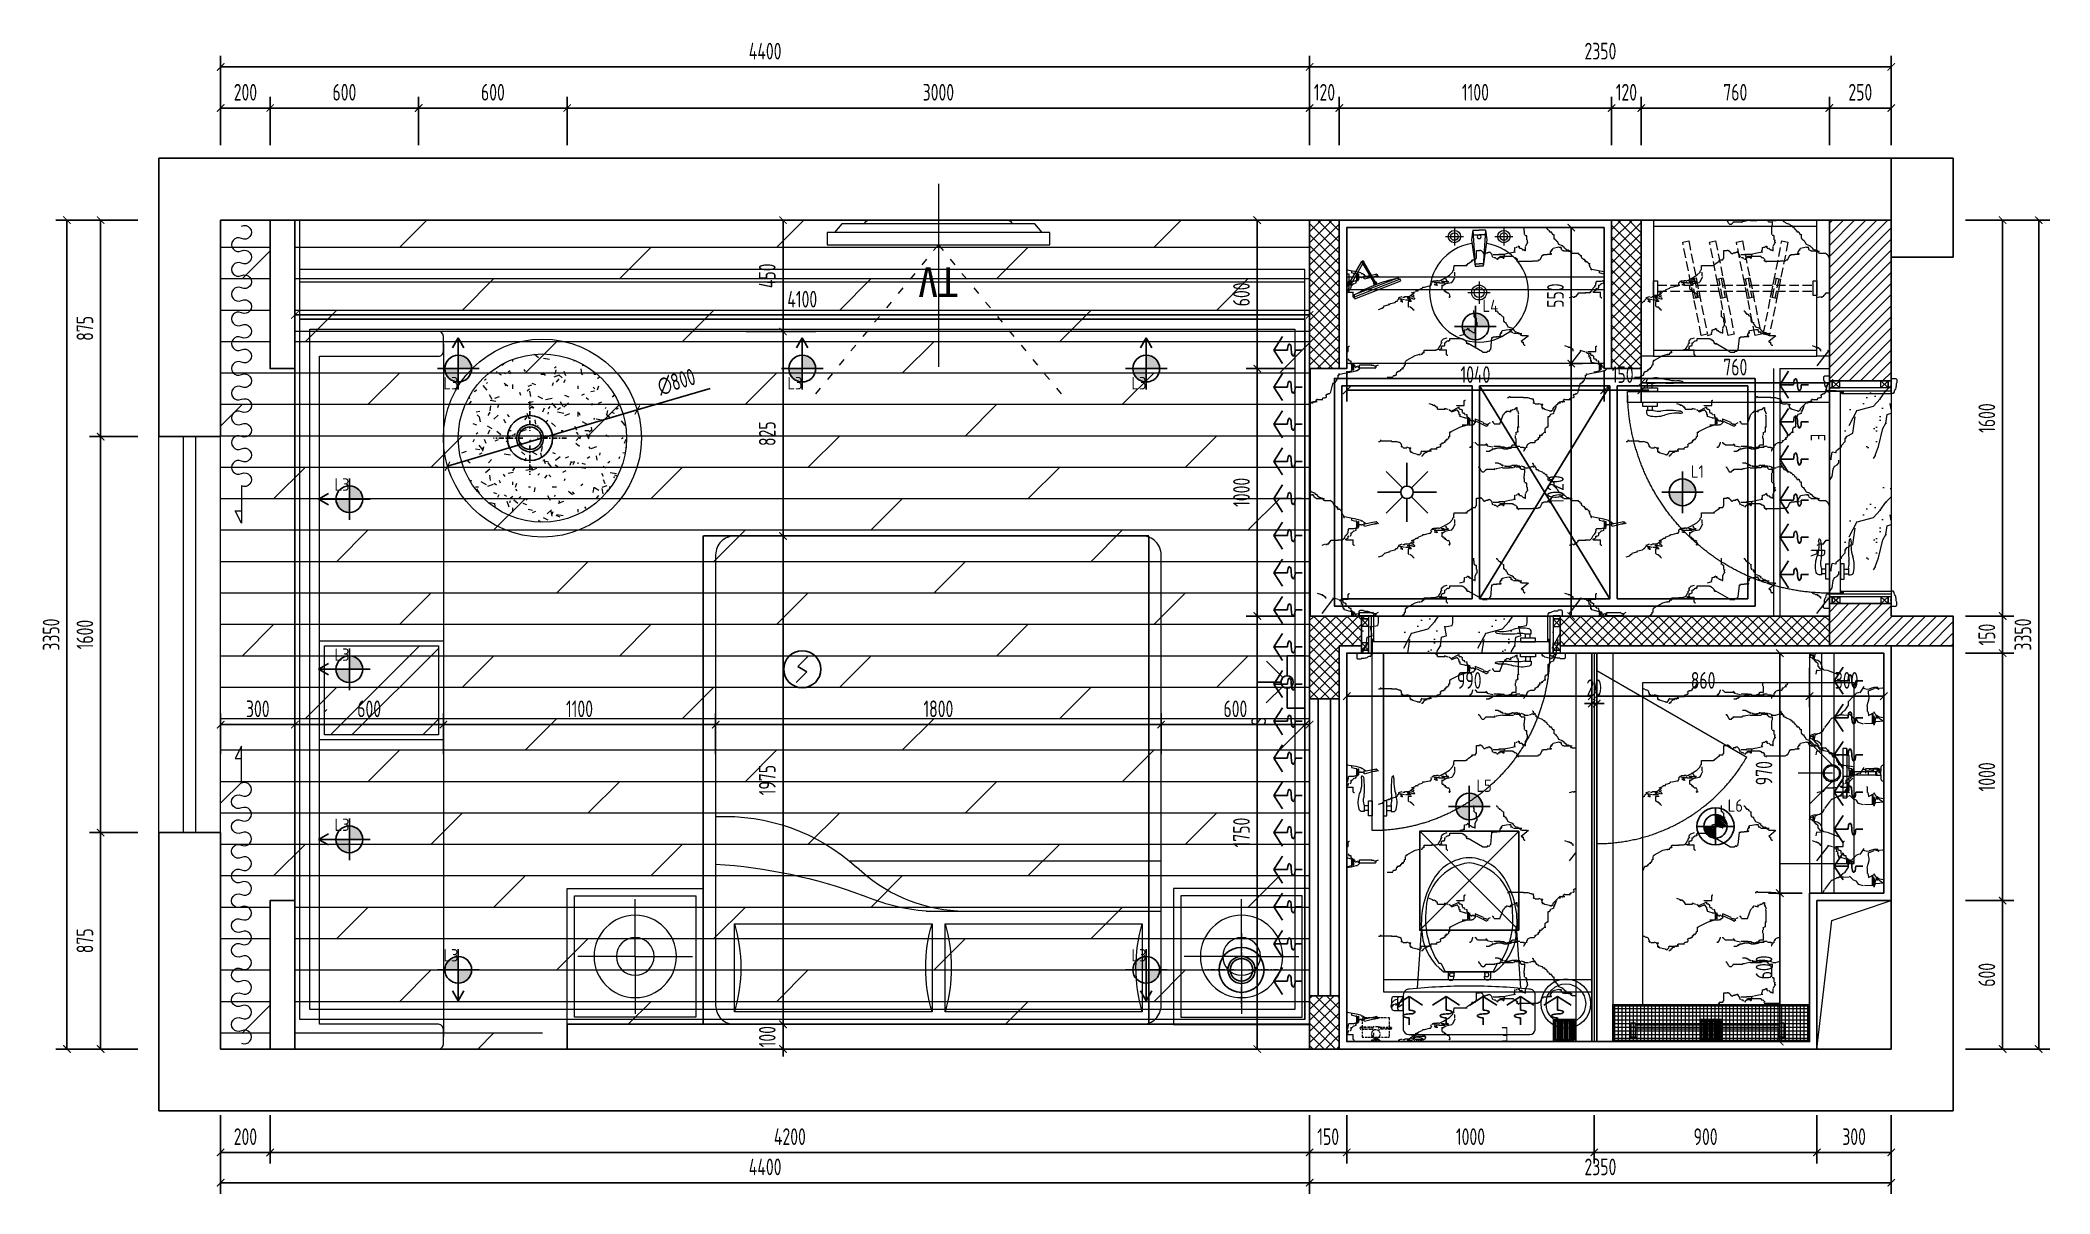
# Model space of a CAD drawing. Header units: millimetres. Extents: x 84706 to 155398, y -6776 to 36429.
# Drawn here: x 104593 to 112713, y 20431 to 25094 of the extents above; entities that cross this region are included whole.
import ezdxf
from ezdxf.enums import TextEntityAlignment as Align

# ---------------------------------------------------------------- set-up
doc = ezdxf.new("R2010")
doc.units = ezdxf.units.MM
for name, pattern in [('ACAD_ISO03W100', [30, 12, -18]), ('DASH', [8.89, 6.35, -2.54]), ('DASHDOTX2', [50.8, 25.4, -12.7, 0, -12.7]), ('DOTE', [61.468, 50.8, -5.08, 0.508, -5.08]), ('HIDDEN', [9.525, 6.35, -3.175])]:
    doc.linetypes.add(name, pattern=pattern)
doc.layers.get('Defpoints').update_dxf_attribs({"color": 250})
for name, color, linetype, lineweight in [('FC-Doorsill【门槛线】', 8, 'Continuous', 0), ('FC-Hatch【平面填充】', 250, 'Continuous', 0), ('FC-Material【地坪分割线】', 138, 'Continuous', 0), ('FF-Curtain【平面窗帘】', 32, 'Continuous', 0), ('FF-Door【门】', 51, 'Continuous', 0), ('FF-Finish【平面完成尺寸】', 44, 'Continuous', 0), ('FF-Fixed【固定家具】', 30, 'Continuous', 0), ('FF-FIXT【洁具】', 31, 'Continuous', 0), ('FF-MT【门套】', 20, 'Continuous', 0), ('FF-Win【窗】', 132, 'Continuous', 0), ('FF-【活动成品家具】', 51, 'Continuous', 0), ('Fine【细线】', 250, 'Continuous', 0), ('RC-dimensions', 44, 'Continuous', 0), ('RC-Modelling【天花造型】', 30, 'Continuous', 0)]:
    doc.layers.add(name, color=color, linetype=linetype, lineweight=lineweight)
for name, color, linetype in [('P-01-固定到顶家具', 30, 'Continuous'), ('P-01-地漏', 136, 'Continuous'), ('P-01-墙体完成面', 3, 'Continuous'), ('P-04-天花Ceiling AC', 14, 'Continuous'), ('P-04-天花Ceiling Lighting', 1, 'Continuous'), ('P-04-天花Ceiling Modelling', 30, 'Continuous'), ('P-07-地坪Floor', 20, 'Continuous'), ('WALL_NEW【新建墙体】', 4, 'Continuous'), ('WALL【墙体】', 7, 'Continuous'), ('卫生间玻璃', 142, 'Continuous'), ('新隔墙填充', 250, 'Continuous')]:
    doc.layers.add(name, color=color, linetype=linetype)
doc.styles.add('MT-DIM', font='ARCHS.SHX', dxfattribs={"width": 0.8})
doc.styles.add('ROMANTIC', font='STXIHEI.TTF', dxfattribs={"bigfont": 'gbcbig.shx'})
doc.styles.add('XZC', font='SIMPLEX.SHX', dxfattribs={"width": 0.7, "bigfont": 'hztxt.shx'})
doc.styles.add('尺寸标注', font='ARCHS.SHX', dxfattribs={"width": 0.8})
doc.linetypes.add('LED_LINE', pattern='A,12.7,-5.08,["LED",XZC,S=2.54,R=0,X=-2.54,Y=-1.27],-6.35', length=24.13)
doc.dimstyles.new('海龙1：25', dxfattribs={"dimscale": 25, "dimtxt": 2.25, "dimasz": 1, "dimexe": 1.5, "dimexo": 1, "dimgap": 1, "dimtad": 1, "dimdec": 0, "dimrnd": 5, "dimdsep": 46, "dimtxsty": '尺寸标注', "dimblk": 'ARCHTICK', "dimblk1": 'ARCHTICK', "dimblk2": 'ARCHTICK', "dimcen": 1, "dimclrd": 44, "dimclre": 44, "dimclrt": 2, "dimadec": 0, "dimazin": 0, "dimtfac": 1, "dimtdec": 0, "dimtix": 1, "dimtmove": 2, "dimatfit": 3, "dimldrblk": 'hl_arrow2', "dimfxl": 0, "dimarcsym": 0})
pattern_1 = [(0, (95.2, 766.7), (0, 1000), [4.762, -995.238]), (90, (97, 767.2), (-1000, 6e-14), [2.005, -997.995]), (0, (97, 769.2), (0, 1000), [2.508, -997.4916]), (90, (99.5, 769.2), (-1000, 6e-14), [2.005, -997.995]), (0, (99.5, 771.2), (0, 1000), [2.509, -997.491]), (90, (102, 771.2), (-1000, 6e-14), [2.006, -997.994]), (90, (103.8, 772.4), (-1000, 6e-14), [3.656, -996.344]), (90, (104.5, 775.2), (-1000, 6e-14), [6.016, -993.984]), (0, (104.5, 781.2), (0, 1000), [2.509, -997.491]), (90, (108.7, 779.8), (-1000, 6e-14), [14.626, -985.374]), (90, (112.1, 797.2), (-1000, 6e-14), [2.005, -997.995]), (0, (112.1, 799.2), (0, 1000), [2.509, -997.491]), (29.74488, (114.29, 800), (5000, 3000), [38.392, -8023.866]), (45, (109.5, 795.24), (6e-14, 1000), [6.734, -1407.479]), (45, (71.4, 747.6), (6e-14, 1000), [6.734, -1407.479]), (90, (74.4, 751.1), (-1000, 6e-14), [2.005, -997.995]), (0, (74.4, 753.1), (0, 1000), [2.509, -997.491]), (0, (74.9, 754.2), (0, 1000), [4.826, -995.174]), (0, (79.4, 755.1), (0, 1000), [5.018, -994.982]), (90, (84.5, 755.1), (-1000, 6e-14), [2.005, -997.995]), (0, (84.5, 757.8), (0, 1000), [4.826, -995.174]), (90, (89.4, 757.8), (-1000, 6e-14), [3.656, -996.344]), (90, (89.5, 761.1), (-1000, 6e-14), [2.005, -997.995]), (45, (90.5, 761.9), (6e-14, 1000), [6.734, -1407.479]), (0, (92, 765.1), (0, 1000), [2.509, -997.491]), (0, (34.3, 731.1), (0, 1000), [22.579, -977.421]), (45, (57.14, 733.3), (6e-14, 1000), [6.734, -1407.479]), (0, (61.9, 738.1), (0, 1000), [4.762, -995.238]), (0, (65.2, 739.5), (0, 1000), [4.826, -995.174]), (0, (69.4, 741.1), (0, 1000), [2.509, -997.491]), (90, (71.9, 741.1), (-1000, 6e-14), [6.0165, -993.9835]), (90, (274.7, 821.5), (-1000, 6e-14), [20.0545, -979.9455]), (90, (176.8, 825.5), (-1000, 6e-14), [4.011, -995.989]), (0, (277.2, 819.5), (0, 1000), [2.509, -997.491]), (90, (277.2, 819.5), (-1000, 6e-14), [2.005, -997.995]), (0, (274.7, 821.5), (0, 1000), [2.508, -997.4916]), (14.03624, (147.62, 819.05), (3000, 1000), [19.634, -4103.472]), (0, (164.3, 822.4), (0, 1000), [4.826, -995.174]), (0, (166.8, 823.5), (0, 1000), [2.509, -997.491]), (0, (171.4, 823.8), (0, 1000), [4.762, -995.238]), (0, (174.3, 825.5), (0, 1000), [2.509, -997.491]), (0, (184.4, 839.6), (0, 1000), [30.106, -969.894]), (0, (244.6, 841.6), (0, 1000), [30.107, -969.893]), (90, (244.6, 841.6), (-1000, 6e-14), [2.006, -997.994]), (26.56505, (247.6, 842.86), (1000, 1000), [10.648, -2225.42]), (90, (254.6, 847.6), (-1000, 6e-14), [8.022, -991.978]), (0, (254.6, 855.6), (0, 1000), [2.508, -997.4916]), (0, (257.1, 857.1), (0, 1000), [4.762, -995.238]), (0, (262.1, 857.6), (0, 1000), [2.509, -997.491]), (90, (264.6, 857.6), (-1000, 6e-14), [2.005, -997.995]), (0, (264.6, 859.6), (0, 1000), [2.508, -997.4916]), (90, (267.1, 859.6), (-1000, 6e-14), [10.0275, -989.9725]), (0, (265.6, 869.9), (0, 1000), [4.826, -995.174]), (45, (271.4, 871.4), (6e-14, 1000), [6.734, -1407.479]), (90, (277.2, 875.7), (-1000, 6e-14), [2.005, -997.995]), (0, (277.2, 877.7), (0, 1000), [2.509, -997.491]), (45, (280.95, 876.2), (6e-14, 1000), [6.734, -1407.479]), (0, (284.7, 879.7), (0, 1000), [2.508, -997.4916]), (90, (287.2, 879.7), (-1000, 6e-14), [8.022, -991.978]), (0, (212.6, 840.7), (0, 1000), [19.304, -980.696]), (0, (229.5, 841.6), (0, 1000), [2.509, -997.491]), (0, (233.3, 842.9), (0, 1000), [4.762, -995.238]), (45, (238.1, 842.86), (6e-14, 1000), [6.734, -1407.479]), (63.43495, (242.86, 847.6), (1000, 1000), [10.648, -2225.42]), (45, (247.6, 857.14), (6e-14, 1000), [6.734, -1407.479]), (90, (251.2, 862.6), (-1000, 6e-14), [3.656, -996.344]), (45, (252.4, 866.7), (6e-14, 1000), [6.734, -1407.479]), (90, (254.6, 869.6), (-1000, 6e-14), [8.022, -991.978]), (90, (256, 877.2), (-1000, 6e-14), [3.656, -996.344]), (45, (257.14, 880.95), (6e-14, 1000), [6.734, -1407.479]), (18.43495, (261.9, 885.7), (2000, 1000), [15.0585, -3147.219]), (0, (176.8, 829.5), (0, 1000), [2.509, -997.491]), (45, (180.95, 828.6), (6e-14, 1000), [6.734, -1407.479]), (90, (181.8, 831.5), (-1000, 6e-14), [2.006, -997.994]), (90, (183.6, 833.3), (-1000, 6e-14), [3.656, -996.344]), (90, (184.4, 835.6), (-1000, 6e-14), [4.011, -995.989]), (39.80557, (576.19, 876.19), (1000, 999.99999), [37.192, -7773.058]), (0, (581.5, 872.5), (0, 1000), [0, -1000]), (0, (582.6, 871.9), (0, 1000), [2.509, -997.491]), (90, (585.1, 865.9), (-1000, 6e-14), [6.0165, -993.9835]), (90, (586.3, 861.6), (-1000, 6e-14), [3.656, -996.344]), (90, (587.6, 859.9), (-1000, 6e-14), [2.005, -997.995]), (0, (587.6, 859.9), (0, 1000), [2.509, -997.491]), (90, (591.1, 857.9), (-1000, 6e-14), [3.656, -996.344]), (135, (580.95, 871.4), (-7e-07, -1000), [6.734, -1407.479]), (11.30993, (500, 919.05), (4000, 1000), [24.281, -5074.738]), (90, (515.7, 948.8), (-1000, 6e-14), [3.656, -996.344]), (90, (564, 908.6), (-1000, 6e-14), [3.656, -996.344]), (135, (542.86, 909.5), (-7e-07, -1000), [6.734, -1407.479]), (0, (544.7, 908.6), (0, 1000), [19.304, -980.696]), (0, (563.2, 907.7), (0, 1000), [15.0534, -984.9466]), (0, (564, 908.6), (0, 1000), [4.826, -995.174]), (0, (568.2, 907.7), (0, 1000), [2.509, -997.491]), (135, (571.4, 904.76), (-7e-07, -1000), [6.734, -1407.479]), (90, (573.2, 901.7), (-1000, 6e-14), [4.011, -995.989]), (0, (573.2, 901.7), (0, 1000), [2.509, -997.491]), (0, (573.6, 901.3), (0, 1000), [4.826, -995.174]), (0, (578.2, 899.7), (0, 1000), [22.579, -977.421]), (135, (547.6, 919.05), (-7e-07, -1000), [6.734, -1407.479]), (135, (552.4, 914.3), (-7e-07, -1000), [6.734, -1407.479]), (0, (552.4, 914.3), (0, 1000), [4.762, -995.238]), (0, (559.2, 912.2), (0, 1000), [4.826, -995.174]), (0, (525.4, 923.2), (0, 1000), [4.826, -995.174]), (0, (528.1, 923.8), (0, 1000), [2.509, -997.491]), (0, (530.2, 923.2), (0, 1000), [4.826, -995.174]), (90, (533.1, 919.8), (-1000, 6e-14), [2.006, -997.994]), (90, (535, 915.9), (-1000, 6e-14), [3.656, -996.344]), (0, (533.3, 914.3), (0, 1000), [4.762, -995.238]), (135, (519.05, 942.86), (-7e-07, -1000), [6.734, -1407.479]), (116.56505, (523.8, 933.33), (-1000, 1000), [10.648, -2225.42]), (161.56505, (538.1, 928.57), (-2000, 1000), [15.0585, -3147.219]), (90, (540.6, 925.8), (-1000, 6e-14), [4.011, -995.989]), (0, (540.6, 925.8), (0, 1000), [2.509, -997.491]), (90, (544.7, 923.2), (-1000, 6e-14), [3.656, -996.344]), (90, (390.2, 908.6), (-1000, 6e-14), [18.282, -981.718]), (90, (387.6, 909.8), (-1000, 6e-14), [2.005, -997.995]), (90, (346.8, 908.6), (-1000, 6e-14), [3.656, -996.344]), (90, (495.4, 909.8), (-1000, 6e-14), [2.005, -997.995]), (0, (387.6, 909.8), (0, 1000), [2.509, -997.491]), (90, (344.9, 905.7), (-1000, 6e-14), [4.011, -995.989]), (14.03624, (328.57, 900), (3000, 1000), [19.634, -4103.472]), (0, (287.2, 887.7), (0, 1000), [50.177, -949.823]), (0, (337.2, 886.6), (0, 1000), [4.826, -995.174]), (90, (342, 883), (-1000, 6e-14), [3.656, -996.344]), (0, (342.4, 883.7), (0, 1000), [2.508, -997.4916]), (90, (344.9, 881.7), (-1000, 6e-14), [2.005, -997.995]), (90, (346.8, 879.3), (-1000, 6e-14), [3.656, -996.344]), (135, (352.4, 876.2), (-7e-07, -1000), [6.734, -1407.479]), (135, (357.14, 871.4), (-7e-07, -1000), [6.734, -1407.479]), (90, (355, 869.6), (-1000, 6e-14), [2.005, -997.995]), (0, (356.5, 868.4), (0, 1000), [0, -1000]), (0, (357.1, 866.7), (0, 1000), [4.762, -995.238]), (90, (362.5, 863.6), (-1000, 6e-14), [2.005, -997.995]), (90, (362.5, 863.6), (-1000, 6e-14), [4.011, -995.989]), (149.74356, (419.05, 833.33), (-6999.999934, 4000.0001), [66.1545, -13826.289]), (45, (438.1, 833.3), (6e-14, 1000), [6.734, -1407.479]), (0, (443.3, 836.2), (0, 1000), [4.826, -995.174]), (45, (447.6, 838.1), (6e-14, 1000), [6.734, -1407.479]), (84.28941, (452.38, 842.86), (1000.00001, 9000), [47.8566, -10002.019]), (90, (457.8, 889.7), (-1000, 6e-14), [2.005, -997.995]), (0, (457.8, 891.7), (0, 1000), [5.017, -994.9826]), (90, (462.8, 891.7), (-1000, 6e-14), [2.005, -997.995]), (0, (462.6, 894), (0, 1000), [14.478, -985.522]), (0, (476.2, 895.2), (0, 1000), [14.286, -985.714]), (0, (492.9, 897.7), (0, 1000), [2.508, -997.4916]), (90, (495.4, 895.7), (-1000, 6e-14), [2.005, -997.995]), (0, (490.4, 895.7), (0, 1000), [5.017, -994.9826]), (90, (490.4, 895.7), (-1000, 6e-14), [4.011, -995.989]), (90, (491.6, 901.3), (-1000, 6e-14), [3.656, -996.344]), (90, (492.9, 903.7), (-1000, 6e-14), [4.011, -995.989]), (0, (491.6, 908.6), (0, 1000), [4.826, -995.174]), (0, (419.2, 832.5), (0, 1000), [19.304, -980.696]), (90, (395.1, 953.9), (-1000, 6e-14), [12.033, -987.967]), (0, (395.1, 952.5), (0, 1000), [4.826, -995.174]), (90, (397.6, 941.8), (-1000, 6e-14), [10.027, -989.973]), (45, (395.24, 938.1), (6e-14, 1000), [6.734, -1407.479]), (63.43495, (390.48, 928.57), (1000, 1000), [10.648, -2225.42]), (0, (385.1, 911.8), (0, 1000), [2.508, -997.4916]), (0, (380.6, 912.2), (0, 1000), [4.826, -995.174]), (0, (376.2, 914.3), (0, 1000), [4.762, -995.238]), (135, (376.2, 914.3), (-7e-07, -1000), [6.734, -1407.479]), (0, (366.1, 919.5), (0, 1000), [4.826, -995.174]), (90, (366.1, 919.5), (-1000, 6e-14), [3.656, -996.344]), (90, (365, 921.8), (-1000, 6e-14), [4.011, -995.989]), (0, (365, 925.8), (0, 1000), [2.508, -997.4916]), (0, (360, 925.8), (0, 1000), [7.5264, -992.4736]), (45, (357.14, 923.8), (6e-14, 1000), [6.734, -1407.479]), (0, (351.6, 923.2), (0, 1000), [4.826, -995.174]), (0, (347.4, 921.8), (0, 1000), [2.509, -997.491]), (90, (347.4, 913.8), (-1000, 6e-14), [8.022, -991.978]), (90, (385.1, 988), (-1000, 6e-14), [12.033, -987.967]), (90, (385.4, 974.4), (-1000, 6e-14), [14.626, -985.374]), (135, (390.5, 971.4), (-7e-07, -1000), [6.734, -1407.479]), (0, (390.2, 970.7), (0, 1000), [4.826, -995.174]), (90, (395.1, 965.9), (-1000, 6e-14), [4.011, -995.989]), (0, (392.6, 965.9), (0, 1000), [2.509, -997.491]), (0, (392.6, 965.9), (0, 1000), [2.509, -997.491]), (90, (505.5, 959.9), (-1000, 6e-14), [14.038, -985.962]), (0, (496.4, 912.2), (0, 1000), [0, -1000]), (45, (495.24, 914.3), (6e-14, 1000), [6.734, -1407.479]), (90, (506.1, 956.1), (-1000, 6e-14), [3.656, -996.344]), (90, (508, 955.9), (-1000, 6e-14), [2.006, -997.994]), (135, (509.5, 952.4), (-7e-07, -1000), [6.734, -1407.479]), (0, (510.9, 952.5), (0, 1000), [4.826, -995.174]), (90, (477.9, 996), (-1000, 6e-14), [4.011, -995.989]), (0, (477.9, 996), (0, 1000), [2.509, -997.491]), (90, (481.9, 992.7), (-1000, 6e-14), [3.656, -996.344]), (0, (481, 990.5), (0, 1000), [4.762, -995.238]), (0, (485.4, 988), (0, 1000), [2.509, -997.491]), (90, (487.9, 986), (-1000, 6e-14), [2.005, -997.995]), (0, (486.8, 985.4), (0, 1000), [4.826, -995.174]), (135, (495.24, 980.95), (-7e-07, -1000), [6.734, -1407.479]), (135, (500, 976.2), (-7e-07, -1000), [6.734, -1407.479]), (0, (501.2, 974.4), (0, 1000), [4.826, -995.174]), (0, (458.5, 552.1), (0, 1000), [4.826, -995.174]), (116.56505, (466.67, 542.86), (-1000, 1000), [10.648, -2225.42]), (0, (466.7, 542.9), (0, 1000), [14.286, -985.714]), (0, (481, 542.9), (0, 1000), [9.524, -990.476]), (69.44395, (490.48, 542.86), (2000, 5000), [40.686, -8503.318]), (45, (504.76, 580.95), (6e-14, 1000), [6.734, -1407.479]), (90, (511.5, 586.3), (-1000, 6e-14), [3.656, -996.344]), (0, (511.5, 589.9), (0, 1000), [4.826, -995.174]), (45, (514.3, 590.5), (6e-14, 1000), [6.734, -1407.479]), (161.56505, (280.95, 600), (-2000, 1000), [15.0585, -3147.219]), (45, (271.4, 476.2), (6e-14, 1000), [6.734, -1407.479]), (0, (283.6, 599.6), (0, 1000), [2.509, -997.491]), (90, (276.1, 477.2), (-1000, 6e-14), [2.005, -997.995]), (0, (276.1, 479.2), (0, 1000), [2.508, -997.4916]), (90, (278.6, 479.2), (-1000, 6e-14), [2.005, -997.995]), (0, (278.6, 481.2), (0, 1000), [2.509, -997.491]), (90, (281.1, 481.2), (-1000, 6e-14), [2.006, -997.994]), (90, (282.9, 482.5), (-1000, 6e-14), [3.656, -996.344]), (90, (283.6, 485.2), (-1000, 6e-14), [6.016, -993.984]), (0, (283.6, 491.3), (0, 1000), [2.509, -997.491]), (90, (287.7, 489.8), (-1000, 6e-14), [14.626, -985.374]), (90, (291.1, 507.3), (-1000, 6e-14), [2.005, -997.995]), (0, (291.1, 509.3), (0, 1000), [2.509, -997.491]), (0, (348.3, 638.6), (0, 1000), [2.509, -997.491]), (90, (348.3, 636.6), (-1000, 6e-14), [2.005, -997.995]), (0, (345.8, 636.6), (0, 1000), [2.508, -997.4916]), (90, (345.8, 616.6), (-1000, 6e-14), [20.0545, -979.9455]), (0, (315.7, 616.6), (0, 1000), [30.107, -969.893]), (90, (315.7, 614.6), (-1000, 6e-14), [2.006, -997.994]), (26.56505, (295.24, 595.24), (1000, 1000), [31.944, -2204.124]), (90, (325.7, 602.5), (-1000, 6e-14), [8.022, -991.978]), (0, (325.7, 602.5), (0, 1000), [2.508, -997.4916]), (0, (328.9, 601.9), (0, 1000), [4.826, -995.174]), (0, (333.2, 600.5), (0, 1000), [2.509, -997.491]), (90, (335.7, 598.5), (-1000, 6e-14), [2.005, -997.995]), (0, (335.7, 598.5), (0, 1000), [2.508, -997.4916]), (90, (338.2, 588.5), (-1000, 6e-14), [10.0275, -989.9725]), (0, (338.5, 587.3), (0, 1000), [4.826, -995.174]), (0, (342.9, 585.7), (0, 1000), [4.762, -995.238]), (90, (348.3, 580.5), (-1000, 6e-14), [2.005, -997.995]), (0, (348.3, 580.5), (0, 1000), [2.509, -997.491]), (0, (353, 580), (0, 1000), [4.826, -995.174]), (0, (355.8, 578.5), (0, 1000), [2.508, -997.4916]), (90, (358.3, 570.5), (-1000, 6e-14), [8.022, -991.978]), (0, (358.3, 570.5), (0, 1000), [2.509, -997.491]), (90, (360.8, 568.4), (-1000, 6e-14), [2.005, -997.995]), (90, (362.7, 565.4), (-1000, 6e-14), [3.656, -996.344]), (90, (363.3, 546.4), (-1000, 6e-14), [20.0545, -979.9455]), (135, (366.7, 542.86), (-7e-07, -1000), [6.734, -1407.479]), (90, (365.8, 542.4), (-1000, 6e-14), [2.006, -997.994]), (0, (365.8, 542.4), (0, 1000), [2.509, -997.491]), (90, (368.3, 542.4), (-1000, 6e-14), [24.0655, -975.9345]), (90, (368.3, 560.4), (-1000, 6e-14), [6.0165, -993.9835]), (135, (371.4, 557.14), (-7e-07, -1000), [6.734, -1407.479]), (90, (372.3, 554.4), (-1000, 6e-14), [3.656, -996.344]), (0, (373.4, 554.4), (0, 1000), [5.018, -994.982]), (90, (378.4, 554.4), (-1000, 6e-14), [2.005, -997.995]), (0, (378.4, 556.4), (0, 1000), [2.508, -997.4916]), (135, (385.7, 552.4), (-7e-07, -1000), [6.734, -1407.479]), (90, (386.8, 550.7), (-1000, 6e-14), [3.656, -996.344]), (0, (388.4, 550.4), (0, 1000), [2.508, -997.4916]), (90, (390.9, 550.4), (-1000, 6e-14), [12.033, -987.967]), (156.80141, (423.81, 547.62), (-4999.99998, 2000.00004), [36.2656, -7579.5075]), (0, (422.8, 544.7), (0, 1000), [4.826, -995.174]), (21.80141, (295.24, 590.48), (2000, 1000), [25.644, -5359.521]), (90, (319.2, 594.6), (-1000, 6e-14), [3.656, -996.344]), (135, (323.8, 590.5), (-7e-07, -1000), [6.734, -1407.479]), (90, (324, 587.3), (-1000, 6e-14), [3.656, -996.344]), (90, (325.7, 580.5), (-1000, 6e-14), [8.022, -991.978]), (0, (324, 580), (0, 1000), [4.826, -995.174]), (90, (328.9, 572.7), (-1000, 6e-14), [7.313, -992.687]), (165.96376, (347.62, 566.67), (-3000, 1000), [19.634, -4103.472]), (0, (347.6, 566.7), (0, 1000), [14.286, -985.714]), (90, (360.8, 542.4), (-1000, 6e-14), [24.0655, -975.9345]), (45, (357.14, 538.1), (6e-14, 1000), [6.734, -1407.479]), (0, (338.1, 538.1), (0, 1000), [19.048, -980.952]), (90, (340.7, 532.4), (-1000, 6e-14), [4.011, -995.989]), (18.43495, (328.57, 528.57), (2000, 1000), [30.117, -3132.161]), (0, (357.1, 538.1), (0, 1000), [19.048, -980.952]), (0, (377.1, 539.8), (0, 1000), [4.826, -995.174]), (45, (380.95, 538.1), (6e-14, 1000), [6.734, -1407.479]), (45, (385.7, 542.86), (6e-14, 1000), [6.734, -1407.479]), (90, (391.6, 547.1), (-1000, 6e-14), [3.656, -996.344]), (153.43495, (433.33, 533.33), (-1000, 1000), [42.592, -2193.476]), (135, (295.24, 590.5), (-7e-07, -1000), [6.734, -1407.479]), (26.56505, (290.48, 509.52), (1000, 1000), [42.592, -2193.476]), (0, (428.6, 542.9), (0, 1000), [4.762, -995.238]), (0, (434.1, 541.4), (0, 1000), [5.017, -994.9826]), (0, (432.5, 533.7), (0, 1000), [4.826, -995.174]), (45, (438.1, 533.3), (6e-14, 1000), [6.734, -1407.479]), (90, (442.2, 537.4), (-1000, 6e-14), [3.656, -996.344]), (26.56505, (442.86, 542.86), (1000, 1000), [10.648, -2225.42]), (135, (290.5, 595.24), (-7e-07, -1000), [6.734, -1407.479]), (45, (285.7, 504.76), (6e-14, 1000), [6.734, -1407.479]), (0, (238.4, 601.6), (0, 1000), [30.106, -969.894]), (45, (247.6, 457.14), (6e-14, 1000), [6.734, -1407.479]), (90, (253.5, 461.2), (-1000, 6e-14), [2.005, -997.995]), (0, (253.5, 463.2), (0, 1000), [2.509, -997.491]), (0, (253.9, 464.2), (0, 1000), [4.826, -995.174]), (0, (258.5, 465.2), (0, 1000), [5.018, -994.982]), (90, (263.5, 465.2), (-1000, 6e-14), [2.005, -997.995]), (0, (263.6, 467.9), (0, 1000), [4.826, -995.174]), (90, (268.4, 467.9), (-1000, 6e-14), [3.656, -996.344]), (90, (268.5, 471.2), (-1000, 6e-14), [2.005, -997.995]), (45, (266.7, 471.4), (6e-14, 1000), [6.734, -1407.479]), (0, (271, 475.2), (0, 1000), [2.509, -997.491]), (0, (198.3, 433.1), (0, 1000), [15.0534, -984.9466]), (161.56505, (219.05, 619.05), (-2000, 1000), [15.0585, -3147.219]), (0, (208.3, 439.1), (0, 1000), [2.509, -997.491]), (0, (220.2, 617.8), (0, 1000), [0, -1000]), (0, (220.9, 617.6), (0, 1000), [2.509, -997.491]), (135, (228.6, 614.3), (-7e-07, -1000), [6.734, -1407.479]), (0, (228.4, 615.6), (0, 1000), [2.509, -997.491]), (90, (230.9, 611.6), (-1000, 6e-14), [4.011, -995.989]), (0, (230.9, 611.6), (0, 1000), [2.509, -997.491]), (0, (234.6, 610.5), (0, 1000), [0, -1000]), (90, (235.9, 607.6), (-1000, 6e-14), [2.006, -997.994]), (0, (234.6, 606.8), (0, 1000), [4.826, -995.174]), (90, (238.4, 601.6), (-1000, 6e-14), [4.011, -995.989]), (45, (209.5, 438.1), (6e-14, 1000), [6.734, -1407.479]), (0, (213.3, 441.1), (0, 1000), [22.579, -977.421]), (45, (233.3, 442.86), (6e-14, 1000), [6.734, -1407.479]), (0, (238.1, 447.6), (0, 1000), [4.762, -995.238]), (0, (244.3, 449.6), (0, 1000), [4.826, -995.174]), (0, (248.5, 451.2), (0, 1000), [2.509, -997.491]), (90, (251, 451.2), (-1000, 6e-14), [6.0165, -993.9835]), (0, (176.7, 431.3), (0, 1000), [19.304, -980.696]), (90, (181.6, 416.7), (-1000, 6e-14), [3.656, -996.344]), (45, (180.95, 419.05), (6e-14, 1000), [6.734, -1407.479]), (45, (185.7, 423.8), (6e-14, 1000), [6.734, -1407.479]), (0, (191.2, 427.7), (0, 1000), [4.826, -995.174]), (45, (195.24, 428.6), (6e-14, 1000), [6.734, -1407.479]), (0, (200.9, 431.3), (0, 1000), [4.826, -995.174]), (0, (203.3, 433.1), (0, 1000), [2.509, -997.491]), (0, (204.8, 433.3), (0, 1000), [4.762, -995.238]), (90, (208.3, 435.1), (-1000, 6e-14), [4.011, -995.989]), (0, (9.1, 473.2), (0, 1000), [43.709, -956.291]), (0, (51.3, 471.5), (0, 1000), [19.304, -980.696]), (153.43495, (80.95, 466.67), (-1000, 1000), [10.648, -2225.42]), (0, (80.2, 467.9), (0, 1000), [4.826, -995.174]), (135, (90.5, 461.9), (-7e-07, -1000), [6.734, -1407.479]), (108.43495, (95.24, 447.62), (-1000, 2000), [15.0585, -3147.219]), (90, (92.9, 449.1), (-1000, 6e-14), [2.005, -997.995]), (0, (92.9, 449.1), (0, 1000), [5.0174, -994.9826]), (90, (97.9, 447.1), (-1000, 6e-14), [2.005, -997.995]), (0, (99.5, 445.9), (0, 1000), [14.478, -985.522]), (161.56505, (128.57, 442.86), (-2000, 1000), [15.0585, -3147.219]), (0, (128, 443.1), (0, 1000), [2.508, -997.4916]), (90, (130.5, 443.1), (-1000, 6e-14), [2.005, -997.995]), (0, (125.5, 445.1), (0, 1000), [5.0174, -994.9826]), (90, (125.5, 441.1), (-1000, 6e-14), [4.011, -995.989]), (135, (128.6, 438.1), (-7e-07, -1000), [6.734, -1407.479]), (90, (128, 433.1), (-1000, 6e-14), [4.011, -995.989]), (0, (128.5, 431.3), (0, 1000), [0, -1000]), (90, (130.5, 429.1), (-1000, 6e-14), [2.005, -997.995]), (0, (128.5, 427.7), (0, 1000), [4.826, -995.174]), (135, (138.1, 423.8), (-7e-07, -1000), [6.734, -1407.479]), (165.96376, (157.14, 419.05), (-3000, 1000), [19.634, -4103.472]), (0, (157.1, 419), (0, 1000), [4.762, -995.238]), (0, (163.2, 417.1), (0, 1000), [2.509, -997.491]), (90, (167.1, 416.7), (-1000, 6e-14), [3.656, -996.344]), (90, (168.2, 419.1), (-1000, 6e-14), [2.006, -997.994]), (45, (166.7, 419.05), (6e-14, 1000), [6.734, -1407.479]), (90, (171.9, 424), (-1000, 6e-14), [3.656, -996.344]), (45, (171.4, 428.6), (6e-14, 1000), [6.734, -1407.479]), (90, (175.7, 411), (-1000, 6e-14), [4.011, -995.989]), (0, (175.7, 415.1), (0, 1000), [2.509, -997.491]), (0, (176.7, 416.7), (0, 1000), [4.826, -995.174]), (36.8699, (123.8, 57.14), (3000, 2000), [23.8095, -4976.19]), (90, (897, 54), (-1000, 6e-14), [20.0545, -979.9455]), (90, (799.1, 58), (-1000, 6e-14), [4.011, -995.989]), (90, (287.3, 58), (-1000, 6e-14), [6.016, -993.984]), (0, (899.5, 52), (0, 1000), [2.509, -997.491]), (90, (899.5, 52), (-1000, 6e-14), [2.005, -997.995]), (0, (897, 54), (0, 1000), [2.508, -997.4916]), (18.43495, (771.43, 52.38), (2000, 1000), [15.0585, -3147.219]), (0, (786.6, 54.8), (0, 1000), [4.826, -995.174]), (0, (789.1, 56), (0, 1000), [2.509, -997.491]), (0, (790.5, 57.1), (0, 1000), [4.762, -995.238]), (0, (796.6, 58), (0, 1000), [2.509, -997.491]), (0, (284.8, 54), (0, 1000), [2.509, -997.491]), (90, (284.8, 54), (-1000, 6e-14), [2.005, -997.995]), (0, (285.7, 57.1), (0, 1000), [4.762, -995.238]), (90, (120.6, 18), (-1000, 6e-14), [18.049, -981.951]), (45, (42.86, 23.8), (6e-14, 1000), [6.734, -1407.479]), (90, (130.3, 11), (-1000, 6e-14), [3.656, -996.344]), (0, (125.5, 14.6), (0, 1000), [4.826, -995.174]), (135, (123.8, 14.3), (-7e-07, -1000), [6.734, -1407.479]), (18.43495, (23.8, 19.05), (2000, 1000), [15.0585, -3147.219]), (90, (40.3, 22.1), (-1000, 6e-14), [2.005, -997.995]), (0, (38.6, 25.6), (0, 1000), [4.826, -995.174]), (135, (142.86, 0), (-7e-07, -1000), [6.734, -1407.479]), (90, (138.2, 4), (-1000, 6e-14), [2.005, -997.995]), (0, (135.1, 7.3), (0, 1000), [4.826, -995.174]), (90, (135.1, 7.3), (-1000, 6e-14), [3.656, -996.344]), (90, (133.2, 10), (-1000, 6e-14), [2.005, -997.995]), (0, (130.7, 12), (0, 1000), [2.509, -997.491]), (0, (71.4, 38.1), (0, 1000), [4.762, -995.238]), (0, (88, 38.1), (0, 1000), [5.0174, -994.9826]), (90, (93, 36.1), (-1000, 6e-14), [2.005, -997.995]), (0, (93, 36.1), (0, 1000), [5.018, -994.982]), (90, (96.5, 36.6), (-1000, 6e-14), [3.656, -996.344]), (135, (95.24, 38.1), (-7e-07, -1000), [6.734, -1407.479]), (135, (90.5, 42.86), (-7e-07, -1000), [6.734, -1407.479]), (90, (88, 46.1), (-1000, 6e-14), [2.005, -997.995]), (90, (88, 46.1), (-1000, 6e-14), [2.005, -997.995]), (165.96376, (104.76, 42.86), (-3000, 1000), [19.634, -4103.472]), (0, (108.1, 44.1), (0, 1000), [22.58, -977.42]), (0, (128.2, 44.1), (0, 1000), [2.509, -997.491]), (135, (128.6, 42.86), (-7e-07, -1000), [6.734, -1407.479]), (135, (123.8, 47.6), (-7e-07, -1000), [6.734, -1407.479]), (0, (118.1, 50.1), (0, 1000), [2.509, -997.491]), (90, (118.1, 50.1), (-1000, 6e-14), [2.006, -997.994]), (0, (115.8, 51.2), (0, 1000), [9.652, -990.348]), (90, (77.2, 40.2), (-1000, 6e-14), [3.656, -996.344]), (45, (76.2, 42.86), (6e-14, 1000), [6.734, -1407.479]), (90, (82, 47.5), (-1000, 6e-14), [3.656, -996.344]), (90, (83, 50.1), (-1000, 6e-14), [2.006, -997.994]), (18.43495, (80.95, 52.38), (2000, 1000), [15.0585, -3147.219]), (0, (98.1, 54.1), (0, 1000), [7.5264, -992.4736]), (0, (104.8, 57.1), (0, 1000), [19.048, -980.952]), (14.03624, (47.62, 28.57), (3000, 1000), [19.634, -4103.472]), (45, (66.7, 33.3), (6e-14, 1000), [6.734, -1407.479]), (0, (138.2, 48.1), (0, 1000), [7.527, -992.473]), (90, (145.7, 48.1), (-1000, 6e-14), [2.005, -997.995]), (0, (143.2, 50.1), (0, 1000), [2.509, -997.491]), (135, (142.86, 52.4), (-7e-07, -1000), [6.734, -1407.479]), (0, (133.3, 57.1), (0, 1000), [4.762, -995.238]), (0, (133.2, 58.2), (0, 1000), [2.508, -997.4916]), (0, (133.2, 58.2), (0, 1000), [2.508, -997.4916]), (161.56505, (138.1, 47.62), (-2000, 1000), [15.0585, -3147.219]), (0, (119, 38.1), (0, 1000), [14.286, -985.714]), (165.96376, (833.33, 833.33), (-3000, 1000), [19.634, -4103.472]), (45, (823.8, 709.5), (6e-14, 1000), [6.734, -1407.479]), (0, (806.7, 72), (0, 1000), [30.106, -969.894]), (135, (809.5, 228.6), (-7e-07, -1000), [6.734, -1407.479]), (0, (831.8, 834.3), (0, 1000), [2.509, -997.491]), (90, (824.3, 712), (-1000, 6e-14), [2.005, -997.995]), (0, (824.3, 714), (0, 1000), [2.508, -997.4916]), (90, (826.8, 714), (-1000, 6e-14), [2.005, -997.995]), (0, (826.8, 716), (0, 1000), [2.509, -997.491]), (90, (829.3, 716), (-1000, 6e-14), [2.006, -997.994]), (90, (831.1, 717.3), (-1000, 6e-14), [3.656, -996.344]), (90, (831.8, 720), (-1000, 6e-14), [6.016, -993.984]), (0, (831.8, 726), (0, 1000), [2.509, -997.491]), (90, (835.9, 724.6), (-1000, 6e-14), [14.626, -985.374]), (90, (839.3, 742.1), (-1000, 6e-14), [2.005, -997.995]), (0, (839.3, 744.1), (0, 1000), [2.509, -997.491]), (0, (879.4, 856.4), (0, 1000), [2.509, -997.491]), (90, (879.4, 854.4), (-1000, 6e-14), [2.005, -997.995]), (0, (876.9, 854.4), (0, 1000), [2.508, -997.4916]), (90, (876.9, 834.3), (-1000, 6e-14), [20.0545, -979.9455]), (0, (846.8, 834.3), (0, 1000), [30.107, -969.893]), (90, (846.8, 832.3), (-1000, 6e-14), [2.006, -997.994]), (0, (847.6, 828.6), (0, 1000), [9.524, -990.476]), (90, (856.9, 820.3), (-1000, 6e-14), [8.022, -991.978]), (0, (856.9, 820.3), (0, 1000), [2.508, -997.4916]), (0, (860, 819.6), (0, 1000), [4.826, -995.174]), (0, (864.4, 818.3), (0, 1000), [2.509, -997.491]), (90, (866.9, 816.3), (-1000, 6e-14), [2.005, -997.995]), (0, (866.9, 816.3), (0, 1000), [2.508, -997.4916]), (90, (869.4, 806.2), (-1000, 6e-14), [10.0275, -989.9725]), (0, (869.7, 805), (0, 1000), [4.826, -995.174]), (135, (880.95, 800), (-7e-07, -1000), [6.734, -1407.479]), (90, (879.4, 798.2), (-1000, 6e-14), [2.005, -997.995]), (0, (879.4, 798.2), (0, 1000), [2.509, -997.491]), (0, (884.2, 797.7), (0, 1000), [4.826, -995.174]), (0, (887, 796.2), (0, 1000), [2.508, -997.4916]), (90, (889.5, 788.2), (-1000, 6e-14), [8.022, -991.978]), (0, (889.5, 788.2), (0, 1000), [2.509, -997.491]), (90, (892, 786.2), (-1000, 6e-14), [2.005, -997.995]), (90, (893.8, 783.1), (-1000, 6e-14), [3.656, -996.344]), (90, (894.5, 764.1), (-1000, 6e-14), [20.0545, -979.9455]), (135, (900, 761.9), (-7e-07, -1000), [6.734, -1407.479]), (90, (897, 760.1), (-1000, 6e-14), [2.006, -997.994]), (0, (897, 760.1), (0, 1000), [2.509, -997.491]), (90, (899.5, 760.1), (-1000, 6e-14), [24.0655, -975.9345]), (90, (899.5, 778.2), (-1000, 6e-14), [6.0165, -993.9835]), (135, (904.76, 776.2), (-7e-07, -1000), [6.734, -1407.479]), (90, (903.5, 772.1), (-1000, 6e-14), [3.656, -996.344]), (0, (904.5, 772.1), (0, 1000), [5.018, -994.982]), (90, (909.6, 772.1), (-1000, 6e-14), [2.005, -997.995]), (0, (909.6, 774.2), (0, 1000), [2.508, -997.4916]), (135, (919.05, 771.4), (-7e-07, -1000), [6.734, -1407.479]), (90, (918, 768.5), (-1000, 6e-14), [3.656, -996.344]), (0, (919.6, 768.1), (0, 1000), [2.508, -997.4916]), (90, (922.1, 768.1), (-1000, 6e-14), [12.033, -987.967]), (0, (922.1, 780.2), (0, 1000), [50.178, -949.822]), (0, (971, 779.4), (0, 1000), [4.826, -995.174]), (108.43495, (852.38, 814.3), (-1000, 2000), [15.0585, -3147.219]), (90, (850.4, 812.3), (-1000, 6e-14), [3.656, -996.344]), (135, (857.14, 809.5), (-7e-07, -1000), [6.734, -1407.479]), (90, (855.2, 805), (-1000, 6e-14), [3.656, -996.344]), (90, (856.9, 798.2), (-1000, 6e-14), [8.022, -991.978]), (0, (855.2, 797.7), (0, 1000), [4.826, -995.174]), (90, (860, 790.4), (-1000, 6e-14), [7.313, -992.687]), (165.96376, (880.95, 785.71), (-3000, 1000), [19.634, -4103.472]), (161.56505, (895.24, 780.95), (-2000, 1000), [15.0585, -3147.219]), (90, (892, 760.1), (-1000, 6e-14), [24.0655, -975.9345]), (45, (890.5, 757.14), (6e-14, 1000), [6.734, -1407.479]), (14.03624, (871.43, 752.38), (3000, 1000), [19.634, -4103.472]), (90, (871.9, 750.1), (-1000, 6e-14), [4.011, -995.989]), (9.46232, (861.9, 747.62), (5000, 1000), [28.9655, -6053.797]), (14.03624, (890.48, 752.38), (3000, 1000), [19.634, -4103.472]), (0, (908.3, 757.5), (0, 1000), [4.826, -995.174]), (45, (914.3, 757.14), (6e-14, 1000), [6.734, -1407.479]), (45, (919.05, 761.9), (6e-14, 1000), [6.734, -1407.479]), (90, (922.8, 764.8), (-1000, 6e-14), [3.656, -996.344]), (0, (924.6, 768.1), (0, 1000), [57.704, -942.296]), (0, (842.9, 828.6), (0, 1000), [4.762, -995.238]), (14.03624, (842.86, 742.86), (3000, 1000), [19.634, -4103.472]), (135, (980.95, 776.2), (-7e-07, -1000), [6.734, -1407.479]), (0, (982.3, 776.2), (0, 1000), [5.017, -994.9826]), (0, (980.7, 768.5), (0, 1000), [4.826, -995.174]), (45, (985.7, 766.7), (6e-14, 1000), [6.734, -1407.479]), (90, (990.3, 772.1), (-1000, 6e-14), [3.656, -996.344]), (26.56505, (990.48, 776.2), (1000, 1000), [10.648, -2225.42]), (135, (842.86, 828.6), (-7e-07, -1000), [6.734, -1407.479]), (45, (838.1, 738.1), (6e-14, 1000), [6.734, -1407.479]), (0, (815.6, 223), (0, 1000), [0, -1000]), (0, (866.9, 74), (0, 1000), [30.107, -969.893]), (90, (866.9, 74), (-1000, 6e-14), [2.006, -997.994]), (26.56505, (866.67, 76.2), (1000, 1000), [10.648, -2225.42]), (90, (876.9, 80.1), (-1000, 6e-14), [8.022, -991.978]), (0, (876.9, 88.1), (0, 1000), [2.508, -997.4916]), (45, (876.2, 85.7), (6e-14, 1000), [6.734, -1407.479]), (0, (884.4, 90.1), (0, 1000), [2.509, -997.491]), (90, (887, 90.1), (-1000, 6e-14), [2.005, -997.995]), (0, (887, 92.1), (0, 1000), [2.508, -997.4916]), (90, (889.5, 92.1), (-1000, 6e-14), [10.0275, -989.9725]), (0, (888, 102.4), (0, 1000), [4.826, -995.174]), (45, (890.5, 100), (6e-14, 1000), [13.469, -1400.745]), (90, (899.5, 108.1), (-1000, 6e-14), [2.005, -997.995]), (0, (899.5, 110.1), (0, 1000), [2.509, -997.491]), (45, (904.76, 109.5), (6e-14, 1000), [6.734, -1407.479]), (0, (907, 112.1), (0, 1000), [2.508, -997.4916]), (90, (909.5, 112.1), (-1000, 6e-14), [8.022, -991.978]), (0, (909.5, 120.2), (0, 1000), [2.509, -997.491]), (90, (912, 120.2), (-1000, 6e-14), [2.005, -997.995]), (45, (914.3, 119.05), (6e-14, 1000), [6.734, -1407.479]), (90, (914.6, 124.2), (-1000, 6e-14), [20.0545, -979.9455]), (90, (916.9, 142.6), (-1000, 6e-14), [3.656, -996.344]), (90, (917.1, 146.2), (-1000, 6e-14), [2.006, -997.994]), (0, (917.1, 148.2), (0, 1000), [2.509, -997.491]), (90, (919.6, 124.2), (-1000, 6e-14), [24.0655, -975.9345]), (90, (919.6, 124.2), (-1000, 6e-14), [6.0165, -993.9835]), (90, (921.8, 131.6), (-1000, 6e-14), [3.656, -996.344]), (0, (921.8, 135.3), (0, 1000), [4.826, -995.174]), (0, (924.6, 136.2), (0, 1000), [5.018, -994.982]), (90, (929.6, 134.2), (-1000, 6e-14), [2.005, -997.995]), (0, (929.6, 134.2), (0, 1000), [2.508, -997.4916]), (0, (931.4, 135.3), (0, 1000), [4.826, -995.174]), (45, (938.1, 133.3), (6e-14, 1000), [6.734, -1407.479]), (0, (939.6, 140.2), (0, 1000), [2.508, -997.4916]), (90, (942.1, 128.2), (-1000, 6e-14), [12.033, -987.967]), (14.03624, (942.86, 128.57), (3000, 1000), [39.268, -4083.838]), (0, (981, 138.1), (0, 1000), [4.762, -995.238]), (0, (985.5, 139.4), (0, 1000), [4.826, -995.174]), (0, (988.9, 140), (0, 1000), [5.017, -994.9826]), (0, (834.9, 73.1), (0, 1000), [19.304, -980.696]), (0, (851.8, 74), (0, 1000), [2.509, -997.491]), (45, (852.4, 71.4), (6e-14, 1000), [6.734, -1407.479]), (45, (857.14, 76.2), (6e-14, 1000), [6.734, -1407.479]), (63.43495, (861.9, 80.95), (1000, 1000), [10.648, -2225.42]), (45, (866.7, 90.5), (6e-14, 1000), [6.734, -1407.479]), (90, (873.5, 95.1), (-1000, 6e-14), [3.656, -996.344]), (0, (871.4, 100), (0, 1000), [4.762, -995.238]), (90, (876.9, 102.1), (-1000, 6e-14), [8.022, -991.978]), (90, (878.3, 109.7), (-1000, 6e-14), [3.656, -996.344]), (45, (876.2, 114.3), (6e-14, 1000), [6.734, -1407.479]), (0, (881, 119), (0, 1000), [19.048, -980.952]), (18.43495, (900, 119.05), (2000, 1000), [15.0585, -3147.219]), (90, (912, 124.2), (-1000, 6e-14), [24.0655, -975.9345]), (0, (907.3, 149.9), (0, 1000), [4.826, -995.174]), (165.96376, (909.52, 147.62), (-3000, 1000), [19.634, -4103.472]), (90, (892, 154.3), (-1000, 6e-14), [4.011, -995.989]), (0, (816.7, 222.4), (0, 1000), [2.509, -997.491]), (90, (819.2, 216.4), (-1000, 6e-14), [6.0165, -993.9835]), (90, (820.4, 212.1), (-1000, 6e-14), [3.656, -996.344]), (90, (821.7, 210.4), (-1000, 6e-14), [2.005, -997.995]), (0, (821.7, 210.4), (0, 1000), [2.509, -997.491]), (90, (825.2, 208.4), (-1000, 6e-14), [3.656, -996.344]), (0, (826.7, 208.4), (0, 1000), [5.018, -994.982]), (90, (831.8, 206.4), (-1000, 6e-14), [2.005, -997.995]), (0, (830.1, 204.8), (0, 1000), [4.826, -995.174]), (90, (834.9, 201.1), (-1000, 6e-14), [3.656, -996.344]), (90, (836.8, 200.4), (-1000, 6e-14), [2.005, -997.995]), (135, (838.1, 195.24), (-7e-07, -1000), [6.734, -1407.479]), (0, (839.3, 198.4), (0, 1000), [2.509, -997.491]), (0, (839.7, 197.4), (0, 1000), [4.826, -995.174]), (90, (844.3, 194.4), (-1000, 6e-14), [2.005, -997.995]), (0, (844.3, 194.4), (0, 1000), [2.508, -997.4916]), (90, (846.8, 192.4), (-1000, 6e-14), [2.005, -997.995]), (0, (846.8, 192.4), (0, 1000), [2.509, -997.491]), (90, (849.3, 190.4), (-1000, 6e-14), [2.006, -997.994]), (0, (849.4, 190.1), (0, 1000), [4.826, -995.174]), (90, (851.8, 182.3), (-1000, 6e-14), [6.016, -993.984]), (0, (851.8, 182.3), (0, 1000), [2.509, -997.491]), (116.56505, (857.14, 171.43), (-1000, 1000), [10.648, -2225.42]), (90, (859, 164.5), (-1000, 6e-14), [7.313, -992.687]), (90, (859.4, 164.3), (-1000, 6e-14), [2.005, -997.995]), (0, (859.4, 164.3), (0, 1000), [2.509, -997.491]), (165.96376, (880.95, 161.9), (-3000, 1000), [19.634, -4103.472]), (170.53768, (909.52, 157.14), (-4999.99998, 1000.00006), [28.9655, -6053.797]), (165.96376, (928.57, 152.38), (-3000, 1000), [19.634, -4103.472]), (135, (933.3, 147.6), (-7e-07, -1000), [6.734, -1407.479]), (0, (931.4, 149.9), (0, 1000), [4.826, -995.174]), (135, (942.86, 142.86), (-7e-07, -1000), [6.734, -1407.479]), (135, (947.6, 138.1), (-7e-07, -1000), [6.734, -1407.479]), (11.30993, (942.86, 138.1), (4000, 1000), [48.562, -5050.457]), (0, (990.3, 146.7), (0, 1000), [0, -1000]), (135, (995.24, 142.86), (-7e-07, -1000), [6.734, -1407.479]), (135, (1000, 138.1), (-7e-07, -1000), [6.734, -1407.479]), (135, (814.3, 223.8), (-7e-07, -1000), [6.734, -1407.479]), (18.43495, (133.33, 71.43), (2000, 1000), [15.0585, -3147.219]), (52.43141, (771.43, 776.19), (3000, 3999.99999), [78.101, -16323.118]), (45, (785.7, 657.14), (6e-14, 1000), [6.734, -1407.479]), (90, (792.3, 660.8), (-1000, 6e-14), [2.005, -997.995]), (0, (792.3, 662.8), (0, 1000), [2.509, -997.491]), (0, (792.7, 663.9), (0, 1000), [4.826, -995.174]), (0, (797.3, 664.8), (0, 1000), [5.018, -994.982]), (90, (802.3, 664.8), (-1000, 6e-14), [2.005, -997.995]), (75.96376, (804.76, 666.67), (1000, 3000), [39.268, -4083.838]), (90, (816.6, 702.6), (-1000, 6e-14), [3.656, -996.344]), (90, (816.7, 706), (-1000, 6e-14), [2.005, -997.995]), (26.56505, (814.3, 704.76), (1000, 1000), [10.648, -2225.42]), (0, (819.2, 710), (0, 1000), [2.509, -997.491]), (0, (737.1, 632.8), (0, 1000), [15.0534, -984.9466]), (161.56505, (766.67, 852.38), (-2000, 1000), [15.0585, -3147.219]), (0, (747.1, 638.8), (0, 1000), [2.509, -997.491]), (0, (768.4, 852.6), (0, 1000), [0, -1000]), (0, (769.1, 852.4), (0, 1000), [2.509, -997.491]), (135, (776.2, 847.6), (-7e-07, -1000), [6.734, -1407.479]), (0, (776.6, 850.4), (0, 1000), [2.509, -997.491]), (90, (779.1, 846.3), (-1000, 6e-14), [4.011, -995.989]), (0, (779.1, 846.3), (0, 1000), [2.509, -997.491]), (0, (782.8, 845.2), (0, 1000), [0, -1000]), (90, (784.1, 842.3), (-1000, 6e-14), [2.006, -997.994]), (0, (782.8, 841.6), (0, 1000), [4.826, -995.174]), (90, (786.6, 836.3), (-1000, 6e-14), [4.011, -995.989]), (45, (747.6, 638.1), (6e-14, 1000), [6.734, -1407.479]), (0, (752.1, 640.8), (0, 1000), [22.579, -977.421]), (45, (771.4, 642.86), (6e-14, 1000), [6.734, -1407.479]), (0, (776.2, 647.6), (0, 1000), [4.762, -995.238]), (0, (783.1, 649.3), (0, 1000), [4.826, -995.174]), (0, (787.2, 650.8), (0, 1000), [2.509, -997.491]), (90, (789.8, 650.8), (-1000, 6e-14), [6.0165, -993.9835]), (90, (562.9, 517.7), (-1000, 6e-14), [12.033, -987.967]), (90, (673.3, 509.7), (-1000, 6e-14), [14.038, -985.962]), (45, (709.5, 609.5), (6e-14, 1000), [33.672, -1380.542]), (90, (720.3, 616.3), (-1000, 6e-14), [3.656, -996.344]), (45, (719.05, 619.05), (6e-14, 1000), [6.734, -1407.479]), (45, (723.8, 623.8), (6e-14, 1000), [6.734, -1407.479]), (0, (730, 627.3), (0, 1000), [4.826, -995.174]), (45, (733.3, 628.6), (6e-14, 1000), [6.734, -1407.479]), (0, (739.6, 631), (0, 1000), [4.826, -995.174]), (0, (742.1, 632.8), (0, 1000), [2.509, -997.491]), (0, (742.9, 633.3), (0, 1000), [4.762, -995.238]), (90, (747.1, 634.8), (-1000, 6e-14), [4.011, -995.989]), (0, (564.6, 530.2), (0, 1000), [0, -1000]), (90, (565.4, 531.7), (-1000, 6e-14), [44.165, -955.835]), (90, (564.6, 575.3), (-1000, 6e-14), [3.656, -996.344]), (108.43495, (566.67, 580.95), (-1000, 2000), [15.0585, -3147.219]), (90, (559.8, 593.6), (-1000, 6e-14), [14.626, -985.374]), (0, (555.3, 608), (0, 1000), [2.509, -997.491]), (90, (555.3, 606), (-1000, 6e-14), [2.005, -997.995]), (0, (552.8, 606), (0, 1000), [2.508, -997.4916]), (0, (550.2, 604.5), (0, 1000), [4.826, -995.174]), (45, (547.6, 600), (6e-14, 1000), [6.734, -1407.479]), (0, (540.5, 600.9), (0, 1000), [4.826, -995.174]), (26.56505, (533.33, 595.24), (1000, 1000), [10.648, -2225.42]), (0, (530.9, 597.2), (0, 1000), [4.826, -995.174]), (90, (532.8, 591.9), (-1000, 6e-14), [4.011, -995.989]), (0, (532.8, 591.9), (0, 1000), [2.508, -997.4916]), (0, (527.7, 591.9), (0, 1000), [7.5264, -992.4736]), (0, (521.2, 593.6), (0, 1000), [4.826, -995.174]), (0, (521.2, 648.4), (0, 1000), [4.826, -995.174]), (45, (523.8, 647.6), (6e-14, 1000), [6.734, -1407.479]), (90, (530.3, 652.1), (-1000, 6e-14), [2.005, -997.995]), (90, (530.3, 650.1), (-1000, 6e-14), [4.011, -995.989]), (0, (530.3, 650.1), (0, 1000), [55.195, -944.805]), (0, (583.9, 648.4), (0, 1000), [19.304, -980.696]), (153.43495, (614.3, 642.86), (-1000, 1000), [10.648, -2225.42]), (0, (612.9, 644.8), (0, 1000), [4.826, -995.174]), (0, (619, 642.9), (0, 1000), [4.762, -995.238]), (108.43495, (628.57, 628.57), (-1000, 2000), [15.0585, -3147.219]), (90, (625.6, 626), (-1000, 6e-14), [2.005, -997.995]), (0, (625.6, 626), (0, 1000), [5.017, -994.9826]), (90, (630.6, 624), (-1000, 6e-14), [2.005, -997.995]), (0, (632.2, 622.8), (0, 1000), [14.478, -985.522]), (161.56505, (661.9, 619.05), (-2000, 1000), [15.0585, -3147.219]), (0, (660.7, 620), (0, 1000), [2.508, -997.4916]), (90, (663.2, 620), (-1000, 6e-14), [2.005, -997.995]), (0, (658.2, 622), (0, 1000), [5.017, -994.9826]), (90, (658.2, 618), (-1000, 6e-14), [4.011, -995.989]), (135, (661.9, 614.3), (-7e-07, -1000), [6.734, -1407.479]), (90, (660.7, 610), (-1000, 6e-14), [4.011, -995.989]), (0, (661.2, 608.2), (0, 1000), [0, -1000]), (90, (663.2, 606), (-1000, 6e-14), [2.005, -997.995]), (0, (661.2, 604.5), (0, 1000), [4.826, -995.174]), (135, (671.4, 600), (-7e-07, -1000), [6.734, -1407.479]), (165.96376, (690.48, 595.24), (-3000, 1000), [19.634, -4103.472]), (0, (690.5, 595.2), (0, 1000), [4.762, -995.238]), (0, (695.8, 593.9), (0, 1000), [2.509, -997.491]), (90, (699.8, 593.6), (-1000, 6e-14), [3.656, -996.344]), (90, (700.9, 595.9), (-1000, 6e-14), [2.006, -997.994]), (45, (700, 595.24), (6e-14, 1000), [6.734, -1407.479]), (90, (704.6, 600.9), (-1000, 6e-14), [3.656, -996.344]), (45, (704.76, 604.76), (6e-14, 1000), [6.734, -1407.479]), (90, (675.6, 522.9), (-1000, 6e-14), [3.656, -996.344]), (90, (675.8, 525.7), (-1000, 6e-14), [2.006, -997.994]), (0, (676.2, 528.6), (0, 1000), [4.762, -995.238]), (0, (680.5, 530.2), (0, 1000), [4.826, -995.174]), (90, (685.3, 530.2), (-1000, 6e-14), [41.451, -958.549]), (0, (685.3, 571.6), (0, 1000), [4.826, -995.174]), (63.43495, (690.48, 571.43), (1000, 1000), [10.648, -2225.42]), (18.43495, (695.24, 580.95), (2000, 1000), [15.0585, -3147.219]), (90, (708.4, 587.9), (-1000, 6e-14), [4.011, -995.989]), (68.19859, (709.52, 590.48), (1000, 2000), [25.644, -5359.521]), (63.43495, (709.52, 595.24), (1000, 1000), [21.296, -2214.772]), (90, (555, 497.3), (-1000, 6e-14), [10.969, -989.031]), (0, (557.1, 509.5), (0, 1000), [4.762, -995.238]), (0, (559.8, 511.9), (0, 1000), [4.826, -995.174]), (90, (562.9, 513.7), (-1000, 6e-14), [4.011, -995.989]), (0, (560.4, 517.7), (0, 1000), [2.509, -997.491]), (0, (560.4, 517.7), (0, 1000), [2.509, -997.491]), (0, (645.7, 487.6), (0, 1000), [2.509, -997.491]), (45, (647.6, 485.7), (6e-14, 1000), [6.734, -1407.479]), (90, (651.5, 490), (-1000, 6e-14), [7.313, -992.687]), (0, (653.2, 495.6), (0, 1000), [2.509, -997.491]), (90, (655.7, 495.6), (-1000, 6e-14), [2.005, -997.995]), (45, (657.14, 495.24), (6e-14, 1000), [6.734, -1407.479]), (0, (661.2, 500.9), (0, 1000), [0, -1000]), (45, (661.9, 500), (6e-14, 1000), [13.469, -1400.745]), (0, (670.8, 508.2), (0, 1000), [4.826, -995.174]), (135, (438.1, 457.14), (-7e-07, -1000), [6.734, -1407.479]), (0, (366.7, 447.6), (0, 1000), [4.762, -995.238]), (0, (369.7, 449.5), (0, 1000), [2.509, -997.491]), (45, (371.4, 447.6), (6e-14, 1000), [6.734, -1407.479]), (71.56505, (376.2, 452.38), (1000, 2000), [15.0585, -3147.219]), (90, (381.2, 464.4), (-1000, 6e-14), [3.656, -996.344]), (90, (390.9, 464.4), (-1000, 6e-14), [3.656, -996.344]), (135, (395.24, 461.9), (-7e-07, -1000), [6.734, -1407.479]), (135, (400, 457.14), (-7e-07, -1000), [6.734, -1407.479]), (0, (399.8, 457.5), (0, 1000), [35.124, -964.876]), (0, (434.3, 457), (0, 1000), [4.826, -995.174]), (90, (439.2, 453.4), (-1000, 6e-14), [3.656, -996.344]), (168.69007, (461.9, 447.62), (-4000, 1000.00003), [24.281, -5074.738]), (0, (465, 451.5), (0, 1000), [27.597, -972.403]), (0, (492.2, 449.7), (0, 1000), [14.478, -985.522]), (0, (504.8, 447.6), (0, 1000), [4.762, -995.238]), (90, (512.7, 445.5), (-1000, 6e-14), [2.006, -997.994]), (0, (512.7, 445.5), (0, 1000), [7.527, -992.473]), (0, (521.2, 446.1), (0, 1000), [4.826, -995.174]), (0, (525.2, 447.5), (0, 1000), [5.018, -994.982]), (90, (530.9, 446.1), (-1000, 6e-14), [3.656, -996.344]), (0, (532.8, 449.5), (0, 1000), [2.508, -997.4916]), (0, (535.7, 449.7), (0, 1000), [0, -1000]), (90, (537.8, 451.5), (-1000, 6e-14), [4.011, -995.989]), (0, (537.8, 455.5), (0, 1000), [2.509, -997.491]), (90, (540.3, 455.5), (-1000, 6e-14), [2.006, -997.994]), (0, (540.3, 457.5), (0, 1000), [15.053, -984.947]), (90, (555.3, 457.5), (-1000, 6e-14), [14.038, -985.962]), (90, (555, 471.7), (-1000, 6e-14), [10.969, -989.031]), (0, (434.9, 431.4), (0, 1000), [12.5444, -987.4556]), (90, (447.5, 431.4), (-1000, 6e-14), [2.005, -997.995]), (0, (447.5, 433.4), (0, 1000), [2.508, -997.4916]), (0, (448.8, 435.1), (0, 1000), [4.826, -995.174]), (0, (452.5, 435.5), (0, 1000), [2.509, -997.491]), (45, (452.4, 433.3), (6e-14, 1000), [6.734, -1407.479]), (0, (458.5, 438.8), (0, 1000), [0, -1000]), (45, (457.14, 438.1), (6e-14, 1000), [6.734, -1407.479]), (0, (462.5, 441.5), (0, 1000), [5.018, -994.982]), (0, (468.1, 442.4), (0, 1000), [4.826, -995.174]), (0, (472.6, 443.5), (0, 1000), [5.018, -994.982]), (90, (477.8, 442.4), (-1000, 6e-14), [3.656, -996.344]), (0, (480.1, 445.5), (0, 1000), [15.053, -984.947]), (90, (497.1, 442.4), (-1000, 6e-14), [3.656, -996.344]), (0, (497.6, 443.5), (0, 1000), [5.017, -994.9826]), (0, (501.9, 442.4), (0, 1000), [4.826, -995.174]), (0, (505.2, 441.5), (0, 1000), [15.0534, -984.9466]), (0, (521.2, 442.4), (0, 1000), [4.826, -995.174]), (0, (525.2, 443.5), (0, 1000), [10.0354, -989.9646]), (90, (535.3, 443.5), (-1000, 6e-14), [2.005, -997.995]), (0, (535.7, 446.1), (0, 1000), [0, -1000]), (0, (533.3, 447.6), (0, 1000), [23.8095, -976.1905]), (0, (555, 449.7), (0, 1000), [0, -1000]), (0, (555.3, 451.5), (0, 1000), [15.0534, -984.9466]), (0, (571.4, 447.6), (0, 1000), [14.286, -985.714]), (0, (583.9, 446.1), (0, 1000), [4.826, -995.174]), (0, (590.5, 445.5), (0, 1000), [2.509, -997.491]), (0, (585.5, 433.4), (0, 1000), [2.508, -997.4916]), (90, (588, 433.4), (-1000, 6e-14), [2.005, -997.995]), (90, (588.8, 435.1), (-1000, 6e-14), [3.656, -996.344]), (90, (590.5, 437.5), (-1000, 6e-14), [4.011, -995.989]), (0, (590.5, 441.5), (0, 1000), [2.509, -997.491]), (90, (593, 441.5), (-1000, 6e-14), [2.005, -997.995]), (90, (593.6, 442.4), (-1000, 6e-14), [3.656, -996.344]), (0, (595.2, 447.6), (0, 1000), [4.762, -995.238]), (90, (598.4, 449.7), (-1000, 6e-14), [3.656, -996.344]), (90, (600.5, 453.5), (-1000, 6e-14), [2.005, -997.995]), (0, (598.4, 457), (0, 1000), [4.826, -995.174]), (90, (603.2, 457), (-1000, 6e-14), [3.656, -996.344]), (26.56505, (604.76, 461.9), (1000, 1000), [10.648, -2225.42]), (0, (614.3, 466.7), (0, 1000), [14.286, -985.714]), (45, (628.6, 466.7), (6e-14, 1000), [6.734, -1407.479]), (90, (632.2, 471.7), (-1000, 6e-14), [3.656, -996.344]), (0, (632.2, 475.3), (0, 1000), [4.826, -995.174]), (45, (638.1, 476.2), (6e-14, 1000), [6.734, -1407.479]), (0, (642.9, 481), (0, 1000), [4.762, -995.238]), (90, (552.8, 483.6), (-1000, 6e-14), [12.033, -987.967]), (90, (645.7, 483.6), (-1000, 6e-14), [4.011, -995.989]), (90, (149.6, 76.8), (-1000, 6e-14), [3.656, -996.344]), (11.30993, (704.76, 252.38), (4000, 1000), [24.281, -5074.738]), (90, (719.1, 281.5), (-1000, 6e-14), [3.656, -996.344]), (90, (767.3, 241.3), (-1000, 6e-14), [3.656, -996.344]), (0, (742.9, 242.9), (0, 1000), [4.762, -995.238]), (0, (748, 241.3), (0, 1000), [19.304, -980.696]), (0, (766.5, 240.5), (0, 1000), [15.0534, -984.9466]), (0, (799.1, 62), (0, 1000), [2.509, -997.491]), (45, (800, 61.9), (6e-14, 1000), [6.734, -1407.479]), (90, (804.2, 64), (-1000, 6e-14), [2.006, -997.994]), (90, (805.9, 65.8), (-1000, 6e-14), [3.656, -996.344]), (90, (806.7, 68), (-1000, 6e-14), [4.011, -995.989]), (0, (767.3, 241.3), (0, 1000), [4.826, -995.174]), (0, (771.5, 240.5), (0, 1000), [2.509, -997.491]), (135, (776.2, 238.1), (-7e-07, -1000), [6.734, -1407.479]), (90, (776.6, 234.5), (-1000, 6e-14), [4.011, -995.989]), (0, (776.6, 234.5), (0, 1000), [2.509, -997.491]), (0, (777, 234), (0, 1000), [4.826, -995.174]), (0, (781.6, 232.5), (0, 1000), [22.579, -977.421]), (135, (752.4, 252.4), (-7e-07, -1000), [6.734, -1407.479]), (135, (757.14, 247.6), (-7e-07, -1000), [6.734, -1407.479]), (135, (761.9, 242.86), (-7e-07, -1000), [6.734, -1407.479]), (0, (762.5, 245), (0, 1000), [4.826, -995.174]), (0, (728.7, 255.9), (0, 1000), [4.826, -995.174]), (0, (731.4, 256.5), (0, 1000), [2.509, -997.491]), (0, (733.5, 255.9), (0, 1000), [4.826, -995.174]), (90, (736.4, 252.5), (-1000, 6e-14), [2.006, -997.994]), (90, (738.4, 248.6), (-1000, 6e-14), [3.656, -996.344]), (135, (742.86, 242.86), (-7e-07, -1000), [6.734, -1407.479]), (135, (723.8, 276.2), (-7e-07, -1000), [6.734, -1407.479]), (116.56505, (728.57, 266.67), (-1000, 1000), [10.648, -2225.42]), (161.56505, (742.86, 261.9), (-2000, 1000), [15.0585, -3147.219]), (90, (743.9, 258.5), (-1000, 6e-14), [4.011, -995.989]), (0, (743.9, 258.5), (0, 1000), [2.509, -997.491]), (90, (748, 255.9), (-1000, 6e-14), [3.656, -996.344]), (90, (407.8, 242.5), (-1000, 6e-14), [2.005, -997.995]), (90, (412.8, 242.5), (-1000, 6e-14), [2.005, -997.995]), (90, (593.6, 241.3), (-1000, 6e-14), [18.282, -981.718]), (90, (590.9, 242.5), (-1000, 6e-14), [2.005, -997.995]), (90, (550.2, 241.3), (-1000, 6e-14), [3.656, -996.344]), (90, (698.8, 242.5), (-1000, 6e-14), [2.005, -997.995]), (14.03624, (185.71, 95.24), (3000, 1000), [19.634, -4103.472]), (135, (285.7, 66.7), (-7e-07, -1000), [6.734, -1407.479]), (11.30993, (271.43, 109.52), (4000, 1000), [24.281, -5074.738]), (45, (285.7, 142.86), (6e-14, 1000), [20.203, -1394.0105]), (0, (284.8, 64), (0, 1000), [2.509, -997.491]), (45, (295.24, 114.3), (6e-14, 1000), [6.734, -1407.479]), (63.43495, (300, 119.05), (1000, 1000), [10.648, -2225.42]), (63.43495, (304.76, 128.57), (1000, 1000), [10.648, -2225.42]), (90, (307.4, 140.2), (-1000, 6e-14), [14.038, -985.962]), (0, (304.9, 154.3), (0, 1000), [2.509, -997.491]), (90, (299.2, 157.2), (-1000, 6e-14), [3.656, -996.344]), (45, (300, 161.9), (6e-14, 1000), [6.734, -1407.479]), (90, (304, 164.5), (-1000, 6e-14), [10.969, -989.031]), (90, (304.9, 176.3), (-1000, 6e-14), [6.0165, -993.9835]), (0, (304.9, 182.3), (0, 1000), [47.669, -952.331]), (0, (352.3, 182.8), (0, 1000), [4.826, -995.174]), (90, (355.1, 184.3), (-1000, 6e-14), [2.005, -997.995]), (45, (357.14, 185.7), (6e-14, 1000), [6.734, -1407.479]), (33.69007, (361.9, 190.48), (2000, 1000), [17.169, -3588.382]), (0, (376.4, 201.1), (0, 1000), [0, -1000]), (90, (377.7, 202.4), (-1000, 6e-14), [2.005, -997.995]), (0, (376.4, 204.8), (0, 1000), [14.478, -985.522]), (63.43495, (390.48, 204.76), (1000, 1000), [10.648, -2225.42]), (90, (395.2, 210.4), (-1000, 6e-14), [32.087, -967.913]), (0, (395.2, 242.5), (0, 1000), [12.5444, -987.4556]), (0, (412.8, 242.5), (0, 1000), [2.509, -997.491]), (135, (419.05, 238.1), (-7e-07, -1000), [6.734, -1407.479]), (90, (420.3, 236.5), (-1000, 6e-14), [2.005, -997.995]), (0, (420.3, 236.5), (0, 1000), [2.508, -997.4916]), (90, (422.8, 232.5), (-1000, 6e-14), [4.011, -995.989]), (0, (422.8, 232.5), (0, 1000), [2.509, -997.491]), (90, (425.3, 230.5), (-1000, 6e-14), [2.005, -997.995]), (0, (425.3, 230.5), (0, 1000), [5.018, -994.982]), (45, (428.6, 228.6), (6e-14, 1000), [6.734, -1407.479]), (0, (434.3, 234), (0, 1000), [4.826, -995.174]), (0, (437.9, 234.5), (0, 1000), [5.0174, -994.9826]), (90, (442.9, 234.5), (-1000, 6e-14), [2.006, -997.994]), (0, (224.6, 106.1), (0, 1000), [5.0174, -994.9826]), (90, (229.6, 104.1), (-1000, 6e-14), [2.005, -997.995]), (0, (229.6, 104.1), (0, 1000), [5.018, -994.982]), (116.56505, (238.1, 100), (-1000, 1000), [10.648, -2225.42]), (135, (233.3, 109.5), (-7e-07, -1000), [6.734, -1407.479]), (0, (226.8, 113.3), (0, 1000), [0, -1000]), (90, (224.6, 114.2), (-1000, 6e-14), [2.005, -997.995]), (90, (224.6, 114.2), (-1000, 6e-14), [2.005, -997.995]), (0, (226.8, 113.3), (0, 1000), [19.304, -980.696]), (0, (244.7, 112.1), (0, 1000), [22.58, -977.42]), (0, (264.8, 112.1), (0, 1000), [2.509, -997.491]), (135, (266.7, 114.3), (-7e-07, -1000), [6.734, -1407.479]), (0, (255.8, 117), (0, 1000), [4.826, -995.174]), (0, (254.7, 118.2), (0, 1000), [2.509, -997.491]), (90, (254.7, 118.2), (-1000, 6e-14), [2.006, -997.994]), (0, (257.1, 119), (0, 1000), [4.762, -995.238]), (0, (265.4, 80.4), (0, 1000), [0, -1000]), (135, (266.7, 80.95), (-7e-07, -1000), [6.734, -1407.479]), (0, (257.1, 85.7), (0, 1000), [4.762, -995.238]), (90, (257.2, 86.1), (-1000, 6e-14), [18.049, -981.951]), (0, (204.8, 100), (0, 1000), [4.762, -995.238]), (63.43495, (209.52, 100), (1000, 1000), [10.648, -2225.42]), (90, (212.3, 109.7), (-1000, 6e-14), [3.656, -996.344]), (45, (214.3, 114.3), (6e-14, 1000), [6.734, -1407.479]), (0, (217.2, 117), (0, 1000), [4.826, -995.174]), (90, (219.6, 118.2), (-1000, 6e-14), [2.006, -997.994]), (0, (222, 120.7), (0, 1000), [14.478, -985.522]), (0, (234.6, 122.2), (0, 1000), [7.5264, -992.4736]), (26.56505, (242.86, 119.05), (1000, 1000), [21.296, -2214.772]), (0, (274.8, 116.2), (0, 1000), [7.527, -992.473]), (90, (282.3, 116.2), (-1000, 6e-14), [2.005, -997.995]), (0, (279.8, 118.2), (0, 1000), [2.509, -997.491]), (0, (276.2, 119), (0, 1000), [4.762, -995.238]), (116.56505, (276.2, 119.05), (-1000, 1000), [10.648, -2225.42]), (0, (269.8, 126.2), (0, 1000), [2.508, -997.4916]), (0, (269.8, 126.2), (0, 1000), [2.508, -997.4916]), (0, (276.2, 71.4), (0, 1000), [4.762, -995.238]), (90, (274.8, 72), (-1000, 6e-14), [2.005, -997.995]), (135, (276.2, 71.4), (-7e-07, -1000), [6.734, -1407.479]), (0, (270.3, 76.8), (0, 1000), [0, -1000]), (90, (269.8, 78.1), (-1000, 6e-14), [2.005, -997.995]), (0, (260.6, 117), (0, 1000), [14.478, -985.522]), (0, (267.3, 80.1), (0, 1000), [2.509, -997.491]), (33.69007, (257.14, 100), (1000, 1000), [17.169, -3588.382]), (30.96376, (261.9, 128.57), (2000, 1000), [27.7664, -5803.185]), (45, (157.14, 80.95), (6e-14, 1000), [6.734, -1407.479]), (18.43495, (161.9, 85.7), (2000, 1000), [15.0585, -3147.219]), (90, (176.9, 90.1), (-1000, 6e-14), [2.005, -997.995]), (90, (178.6, 91.4), (-1000, 6e-14), [3.656, -996.344]), (0, (178.6, 95.1), (0, 1000), [4.826, -995.174]), (0, (488, 214.4), (0, 1000), [2.509, -997.491]), (90, (490.6, 214.4), (-1000, 6e-14), [6.0165, -993.9835]), (0, (490.6, 220.4), (0, 1000), [2.509, -997.491]), (90, (493.1, 216.4), (-1000, 6e-14), [4.011, -995.989]), (0, (493.1, 216.4), (0, 1000), [5.017, -994.9826]), (90, (498.1, 216.4), (-1000, 6e-14), [2.006, -997.994]), (0, (498.1, 218.4), (0, 1000), [2.509, -997.491]), (90, (500.6, 214.4), (-1000, 6e-14), [4.011, -995.989]), (90, (501.9, 212.1), (-1000, 6e-14), [3.656, -996.344]), (0, (503.1, 212.4), (0, 1000), [2.508, -997.4916]), (90, (506.7, 212.1), (-1000, 6e-14), [3.656, -996.344]), (71.56505, (504.76, 214.3), (1000, 2000), [15.0585, -3147.219]), (0, (590.9, 242.5), (0, 1000), [2.509, -997.491]), (90, (548.3, 238.5), (-1000, 6e-14), [4.011, -995.989]), (11.30993, (528.57, 233.33), (4000, 1000), [24.281, -5074.738]), (11.30993, (504.76, 228.57), (4000, 1000), [24.281, -5074.738]), (0, (485.7, 228.6), (0, 1000), [19.048, -980.952]), (0, (463, 226.5), (0, 1000), [25.088, -974.912]), (135, (452.4, 233.3), (-7e-07, -1000), [6.734, -1407.479]), (135, (457.14, 228.6), (-7e-07, -1000), [6.734, -1407.479]), (108.43495, (461.9, 214.3), (-1000, 2000), [15.0585, -3147.219]), (90, (465.5, 214.4), (-1000, 6e-14), [2.005, -997.995]), (0, (465.5, 214.4), (0, 1000), [2.509, -997.491]), (0, (466.7, 214.3), (0, 1000), [4.762, -995.238]), (135, (476.2, 209.5), (-7e-07, -1000), [6.734, -1407.479]), (0, (478, 208.4), (0, 1000), [5.018, -994.982]), (45, (480.95, 209.5), (6e-14, 1000), [6.734, -1407.479]), (90, (485.5, 210.4), (-1000, 6e-14), [2.005, -997.995]), (0, (485.7, 214.3), (0, 1000), [4.762, -995.238]), (90, (490.6, 216.4), (-1000, 6e-14), [4.011, -995.989]), (0, (490.6, 220.4), (0, 1000), [50.177, -949.823]), (0, (540.5, 219.4), (0, 1000), [4.826, -995.174]), (90, (545.3, 215.7), (-1000, 6e-14), [3.656, -996.344]), (0, (545.7, 216.4), (0, 1000), [2.508, -997.4916]), (90, (548.3, 214.4), (-1000, 6e-14), [2.005, -997.995]), (90, (550.2, 212.1), (-1000, 6e-14), [3.656, -996.344]), (135, (557.14, 209.5), (-7e-07, -1000), [6.734, -1407.479]), (135, (561.9, 204.76), (-7e-07, -1000), [6.734, -1407.479]), (90, (558.3, 202.4), (-1000, 6e-14), [2.005, -997.995]), (0, (559.8, 201.1), (0, 1000), [0, -1000]), (135, (566.7, 195.24), (-7e-07, -1000), [6.734, -1407.479]), (90, (565.8, 196.4), (-1000, 6e-14), [2.005, -997.995]), (90, (565.8, 196.4), (-1000, 6e-14), [4.011, -995.989]), (0, (565.8, 200.4), (0, 1000), [55.195, -944.805]), (45, (642.86, 200), (6e-14, 1000), [6.734, -1407.479]), (0, (646.7, 204.8), (0, 1000), [4.826, -995.174]), (63.43495, (652.4, 204.76), (1000, 1000), [10.648, -2225.42]), (63.43495, (657.14, 214.3), (1000, 1000), [10.648, -2225.42]), (90, (661.2, 222.4), (-1000, 6e-14), [2.005, -997.995]), (0, (661.2, 224.5), (0, 1000), [5.017, -994.9826]), (90, (666.2, 224.5), (-1000, 6e-14), [2.005, -997.995]), (0, (666, 226.7), (0, 1000), [14.478, -985.522]), (0, (681, 228.6), (0, 1000), [14.286, -985.714]), (0, (696.3, 230.5), (0, 1000), [2.508, -997.4916]), (90, (698.8, 228.5), (-1000, 6e-14), [2.005, -997.995]), (0, (693.8, 228.5), (0, 1000), [5.017, -994.9826]), (90, (693.8, 228.5), (-1000, 6e-14), [4.011, -995.989]), (90, (694.9, 234), (-1000, 6e-14), [3.656, -996.344]), (90, (696.3, 236.5), (-1000, 6e-14), [4.011, -995.989]), (0, (694.9, 241.3), (0, 1000), [4.826, -995.174]), (0, (622.5, 201.1), (0, 1000), [19.304, -980.696]), (0, (442.9, 236.5), (0, 1000), [7.527, -992.473]), (90, (405.4, 365.6), (-1000, 6e-14), [3.656, -996.344]), (0, (405.3, 366.8), (0, 1000), [2.509, -997.491]), (0, (407.8, 244.5), (0, 1000), [5.0174, -994.9826]), (116.56505, (414.3, 352.4), (-1000, 1000), [10.648, -2225.42]), (135, (419.05, 347.6), (-7e-07, -1000), [6.734, -1407.479]), (0, (417.8, 348.8), (0, 1000), [7.5264, -992.4736]), (45, (423.8, 347.6), (6e-14, 1000), [6.734, -1407.479]), (45, (428.6, 352.4), (6e-14, 1000), [6.734, -1407.479]), (0, (434.3, 358.3), (0, 1000), [0, -1000]), (135, (409.5, 361.9), (-7e-07, -1000), [6.734, -1407.479]), (0, (518.2, 364.8), (0, 1000), [2.509, -997.491]), (0, (500.6, 364.8), (0, 1000), [27.597, -972.403]), (0, (526, 365.6), (0, 1000), [19.304, -980.696]), (45, (547.6, 366.7), (6e-14, 1000), [6.734, -1407.479]), (90, (548.3, 368.8), (-1000, 6e-14), [2.006, -997.994]), (0, (548.3, 370.8), (0, 1000), [7.527, -992.473]), (0, (555, 369.3), (0, 1000), [4.826, -995.174]), (0, (560.8, 368.8), (0, 1000), [5.018, -994.982]), (135, (571.4, 366.7), (-7e-07, -1000), [6.734, -1407.479]), (0, (568.3, 366.8), (0, 1000), [2.508, -997.4916]), (0, (569.5, 365.6), (0, 1000), [4.826, -995.174]), (0, (470.5, 384.9), (0, 1000), [12.5444, -987.4556]), (90, (483, 382.9), (-1000, 6e-14), [2.005, -997.995]), (0, (483, 382.9), (0, 1000), [2.508, -997.4916]), (90, (487.4, 380.3), (-1000, 6e-14), [3.656, -996.344]), (0, (488, 380.9), (0, 1000), [2.509, -997.491]), (0, (492.2, 380.3), (0, 1000), [0, -1000]), (135, (495.24, 376.2), (-7e-07, -1000), [6.734, -1407.479]), (0, (497.1, 376.6), (0, 1000), [0, -1000]), (0, (498.1, 374.9), (0, 1000), [5.018, -994.982]), (135, (504.76, 371.4), (-7e-07, -1000), [6.734, -1407.479]), (0, (508.1, 372.9), (0, 1000), [5.018, -994.982]), (0, (509.5, 371.4), (0, 1000), [4.762, -995.238]), (0, (515.6, 370.8), (0, 1000), [15.053, -984.947]), (90, (530.9, 369.3), (-1000, 6e-14), [3.656, -996.344]), (0, (533.2, 372.9), (0, 1000), [5.017, -994.9826]), (90, (540.5, 373), (-1000, 6e-14), [3.656, -996.344]), (0, (540.7, 374.9), (0, 1000), [15.0534, -984.9466]), (135, (561.9, 371.4), (-7e-07, -1000), [6.734, -1407.479]), (0, (560.8, 372.9), (0, 1000), [10.0354, -989.9646]), (90, (570.8, 370.8), (-1000, 6e-14), [2.005, -997.995]), (0, (569.5, 369.3), (0, 1000), [4.826, -995.174]), (161.56505, (590.48, 366.67), (-2000, 1000), [15.0585, -3147.219]), (0, (588.8, 365.6), (0, 1000), [0, -1000]), (0, (590.9, 364.8), (0, 1000), [15.0534, -984.9466]), (18.43495, (609.52, 366.67), (2000, 1000), [15.0585, -3147.219]), (0, (622.5, 369.3), (0, 1000), [4.826, -995.174]), (0, (626, 370.8), (0, 1000), [2.509, -997.491]), (0, (621, 382.9), (0, 1000), [2.508, -997.4916]), (90, (623.5, 380.9), (-1000, 6e-14), [2.005, -997.995]), (0, (622.5, 380.3), (0, 1000), [4.826, -995.174]), (90, (626, 374.9), (-1000, 6e-14), [4.011, -995.989]), (0, (626, 374.9), (0, 1000), [2.509, -997.491]), (90, (628.5, 372.9), (-1000, 6e-14), [2.005, -997.995]), (0, (628.6, 371.4), (0, 1000), [4.762, -995.238]), (90, (598.4, 286.6), (-1000, 6e-14), [12.033, -987.967]), (0, (598.4, 285.2), (0, 1000), [4.826, -995.174]), (90, (600.9, 274.6), (-1000, 6e-14), [10.027, -989.973]), (45, (600, 271.4), (6e-14, 1000), [6.734, -1407.479]), (63.43495, (595.24, 261.9), (1000, 1000), [10.648, -2225.42]), (0, (588.4, 244.5), (0, 1000), [2.508, -997.4916]), (0, (583.9, 245), (0, 1000), [4.826, -995.174]), (135, (585.7, 242.86), (-7e-07, -1000), [6.734, -1407.479]), (135, (580.95, 247.6), (-7e-07, -1000), [6.734, -1407.479]), (0, (569.5, 252.3), (0, 1000), [4.826, -995.174]), (90, (569.5, 252.3), (-1000, 6e-14), [3.656, -996.344]), (90, (568.3, 254.5), (-1000, 6e-14), [4.011, -995.989]), (0, (568.3, 258.5), (0, 1000), [2.508, -997.4916]), (0, (563.3, 258.5), (0, 1000), [7.5264, -992.4736]), (45, (561.9, 257.14), (6e-14, 1000), [6.734, -1407.479]), (0, (555, 255.9), (0, 1000), [4.826, -995.174]), (0, (550.8, 254.5), (0, 1000), [2.509, -997.491]), (90, (550.8, 246.5), (-1000, 6e-14), [8.022, -991.978]), (45, (466.7, 357.14), (6e-14, 1000), [6.734, -1407.479]), (0, (472.9, 362), (0, 1000), [4.826, -995.174]), (0, (573.3, 360.8), (0, 1000), [2.509, -997.491]), (90, (575.9, 358.8), (-1000, 6e-14), [2.006, -997.994]), (0, (575.9, 358.8), (0, 1000), [15.053, -984.947]), (90, (590.9, 344.8), (-1000, 6e-14), [14.038, -985.962]), (90, (588.8, 332.7), (-1000, 6e-14), [10.969, -989.031]), (90, (588.4, 320.7), (-1000, 6e-14), [12.033, -987.967]), (90, (588.8, 307.1), (-1000, 6e-14), [14.626, -985.374]), (0, (590.5, 304.8), (0, 1000), [4.762, -995.238]), (0, (593.6, 303.5), (0, 1000), [4.826, -995.174]), (90, (598.4, 298.7), (-1000, 6e-14), [4.011, -995.989]), (0, (595.9, 298.7), (0, 1000), [2.509, -997.491]), (0, (595.9, 298.7), (0, 1000), [2.509, -997.491]), (11.30993, (476.2, 361.9), (4000, 1000), [24.281, -5074.738]), (90, (573.3, 360.8), (-1000, 6e-14), [4.011, -995.989]), (90, (708.8, 292.6), (-1000, 6e-14), [14.038, -985.962]), (0, (699.8, 245), (0, 1000), [0, -1000]), (63.43495, (700, 242.86), (1000, 1000), [10.648, -2225.42]), (90, (709.4, 288.9), (-1000, 6e-14), [3.656, -996.344]), (90, (711.3, 288.6), (-1000, 6e-14), [2.006, -997.994]), (135, (714.3, 285.7), (-7e-07, -1000), [6.734, -1407.479]), (0, (714.2, 285.2), (0, 1000), [4.826, -995.174]), (90, (636.1, 360.8), (-1000, 6e-14), [2.005, -997.995]), (90, (637, 358.3), (-1000, 6e-14), [3.656, -996.344]), (0, (637, 358.3), (0, 1000), [4.826, -995.174]), (135, (647.6, 352.4), (-7e-07, -1000), [6.734, -1407.479]), (161.56505, (661.9, 347.62), (-2000, 1000), [15.0585, -3147.219]), (135, (666.7, 342.86), (-7e-07, -1000), [6.734, -1407.479]), (0, (666, 343.7), (0, 1000), [4.826, -995.174]), (90, (670.8, 340), (-1000, 6e-14), [3.656, -996.344]), (0, (671.4, 338.1), (0, 1000), [4.762, -995.238]), (135, (680.95, 333.3), (-7e-07, -1000), [6.734, -1407.479]), (90, (681.2, 328.7), (-1000, 6e-14), [4.011, -995.989]), (0, (681.2, 328.7), (0, 1000), [2.509, -997.491]), (90, (685.3, 325.4), (-1000, 6e-14), [3.656, -996.344]), (0, (685.7, 323.8), (0, 1000), [4.762, -995.238]), (0, (688.8, 320.7), (0, 1000), [2.509, -997.491]), (90, (691.3, 318.7), (-1000, 6e-14), [2.005, -997.995]), (0, (690.1, 318.1), (0, 1000), [4.826, -995.174]), (135, (700, 314.3), (-7e-07, -1000), [6.734, -1407.479]), (116.56505, (704.76, 304.76), (-1000, 1000), [10.648, -2225.42]), (0, (704.6, 307.1), (0, 1000), [4.826, -995.174]), (135, (638.1, 361.9), (-7e-07, -1000), [6.734, -1407.479]), (90, (632.2, 365.6), (-1000, 6e-14), [3.656, -996.344]), (0, (435.4, 358.8), (0, 1000), [35.124, -964.876]), (0, (149.6, 80.4), (0, 1000), [9.652, -990.348]), (0, (138.2, 62.2), (0, 1000), [5.018, -994.982]), (0, (0, 471.5), (0, 1000), [4.826, -995.174]), (45, (4.76, 471.4), (6e-14, 1000), [6.734, -1407.479]), (90, (9.1, 475.2), (-1000, 6e-14), [2.005, -997.995]), (90, (9.1, 473.2), (-1000, 6e-14), [4.011, -995.989]), (18.43495, (0, 4.76), (2000, 1000), [15.0585, -3147.219]), (90, (14.5, 7.3), (-1000, 6e-14), [3.656, -996.344]), (45, (14.3, 9.5), (6e-14, 1000), [6.734, -1407.479]), (45, (19.05, 14.3), (6e-14, 1000), [6.734, -1407.479])]
pattern_2 = [(41.98721, (250, 34.286), (599.99999, 450.00001), [9.6097, -2008.4338]), (68.19859, (107.143, 19.286), (300, 900), [34.6189, -2388.7052]), (60.945396, (100, 2.143), (299.99998, 450.000013), [14.708, -3073.9809]), (90, (107.14, 15), (300, -2e-14), [4.2857, -445.7143]), (71.56505, (247.14, 25.71), (6e-07, 450), [9.0351, -939.6482]), (171.469234, (247.143, 25.714), (-299.999999, 3e-06), [14.4455, -3019.1166]), (79.2157, (227.143, -2.143), (300.000001, 1800.000001), [30.5394, -3176.0943]), (62.132996, (1.429, 135), (1199.9999854, 2250.0000088), [70.2946, -14691.5649]), (0, (5.75, 201), (0, 450), [0, -300]), (64.983107, (200, 282.857), (600.0000015, 1349.999999), [47.2941, -4918.5894]), (81.43911, (315.714, 105), (599.999999, 4049.9999745), [67.177, -14040.0018]), (82.874984, (150, 145.714), (299.999982, 2250.0000023), [34.5525, -7221.4794]), (76.75948, (120, 51.429), (300.000003, 1349.999999), [74.8468, -7784.0652]), (0, (73.23, 51.65), (0, 450), [0, -300]), (0, (78.05, 46.83), (0, 450), [0, -300]), (0, (111.8, 70.9), (0, 450), [0, -300]), (0, (102.15, 123.9), (0, 450), [0, -300]), (59.036243, (137.143, 124.286), (299.999976, 450.000013), [24.9898, -5222.8668]), (0, (149.97, 144.9), (0, 450), [0, -300]), (0, (111.8, 128.7), (0, 450), [0, -300]), (0, (126.26, 157.62), (0, 450), [0, -300]), (0, (111.8, 114.27), (0, 450), [0, -300]), (50.19443, (285.714, 83.57), (300, 450), [11.1575, -2331.9174]), (90, (285.7, 70.7), (300, -2e-14), [12.8571, -437.1428]), (43.66778, (270, 55.714), (900.000001, 899.999998), [21.7242, -4540.3476]), (90, (270, 51.43), (300, -2e-14), [4.2857, -445.7143]), (39.80557, (257.143, 40.714), (599.999986, 450.000018), [16.7362, -3497.8761]), (0, (213, 70.9), (0, 450), [0, -300]), (0, (286.37, 84.5), (0, 450), [0, -300]), (0, (286.37, 84.5), (0, 450), [0, -300]), (29.357753, (292.857, 92.143), (899.999998, 450.000003), [26.2251, -2727.4089]), (0, (285.33, 114.27), (0, 450), [0, -300]), (146.30993, (200, 282.857), (-600.000004, 449.999992), [30.9047, -3214.0914]), (8.130102, (167.143, 222.857), (2999.999979, 449.9999973), [30.3046, -6333.6564]), (47.862405, (100, 214.286), (1200.0000005, 1349.9999987), [40.4566, -8455.4247]), (14.620874, (34.286, 197.143), (1799.999995, 450.0000188), [67.9135, -7063.005]), (0, (58.77, 225.06), (0, 450), [0, -300]), (18.43495, (154.286, 180), (1200, 449.999999), [13.5526, -2832.4972]), (16.69924, (167.14, 184.29), (299.999994, 2.5e-05), [7.4574, -1558.5886]), (101.093723, (174.286, 186.429), (-600.0000052, 3149.9999705), [37.1222, -7758.5496]), (0, (135.9, 205.8), (0, 450), [0, -300]), (0, (167, 223.7), (0, 450), [0, -300]), (0, (126.26, 172.08), (0, 450), [0, -300]), (0, (87.7, 268.4), (0, 450), [0, -300]), (0, (73.23, 249.15), (0, 450), [0, -300]), (44.144903, (150, 276.429), (900.0000015, 900), [33.8439, -7073.3706]), (54.582945, (127.143, 244.286), (300.0000008, 449.9999982), [39.4413, -8243.2212]), (0, (150.4, 276.73), (0, 450), [0, -300]), (0, (106.98, 253.97), (0, 450), [0, -300]), (0, (150.4, 276.73), (0, 450), [0, -300]), (0, (127.2, 243.6), (0, 450), [0, -300]), (75.06858, (197.14, 227.14), (300, 1350), [11.0887, -2317.5375]), (90, (200, 237.86), (300, -2e-14), [45, -405]), (50.19443, (252.86, 426.43), (300, 450), [11.1575, -2331.9174]), (0, (169.64, 331.04), (0, 450), [0, -300]), (0, (179.3, 326.22), (0, 450), [0, -300]), (0, (140.7, 335.86), (0, 450), [0, -300]), (0, (188.9, 388.84), (0, 450), [0, -300]), (53.130102, (220, 362.143), (300.0000004, 450), [21.4286, -4478.5713]), (90, (220, 325.7), (300, -2e-14), [36.4286, -413.5714]), (0, (220.05, 326.44), (0, 450), [0, -300]), (23.19859, (242.86, 422.14), (900, 450), [10.8797, -2273.8522]), (66.03751, (240, 415.71), (300, 900), [7.0349, -1470.2938]), (66.03751, (237.14, 409.29), (300, 900), [7.0349, -1470.2938]), (81.869898, (232.857, 379.286), (300.0000013, 2250.0000002), [30.3046, -6333.6564]), (90, (260, 435), (300, -2e-14), [10.7143, -439.2857]), (0, (227.05, 450), (0, 450), [0, -300])]

msp = doc.modelspace()

# ---------------------------------------------------------------- blocks, each defined once
blk = doc.blocks.new('hlw_3_1600_250')
for p, q in [((-0.5, 0.078125), (0.5, 0.078125)), ((-0.5, -0.078125), (0.5, -0.078125))]:
    blk.add_line(p, q)
at = {"linetype": 'HIDDEN', "ltscale": 15}
for p, q in [((-0.5, 0.015625), (0.5, 0.015625)), ((-0.5, -0.015625), (0.5, -0.015625))]:
    blk.add_line(p, q, dxfattribs=at)
blk = doc.blocks.new('_ArchTick')
at = {"color": 2, "linetype": 'ByBlock', "const_width": 0.15}
blk.add_lwpolyline([(-0.5, -0.5), (0.5, 0.5)], dxfattribs=at)
blk = doc.blocks.new('*D200')
at = {"layer": 'Defpoints', "color": 0, "transparency": 16777216}
for p in [(112071.8, 21616.4), (112521.9, 21616.4), (112071.8, 21016.4)]:
    blk.add_point(p, dxfattribs=at)
at = {"layer": 'RC-dimensions', "color": 44, "lineweight": -2, "transparency": 16777216}
for p, q in [((112371.9, 21616.4), (112566.9, 21616.4)), ((112521.9, 21016.4), (112521.9, 21616.4)), ((112371.9, 21016.4), (112566.9, 21016.4))]:
    blk.add_line(p, q, dxfattribs=at)
at = {"layer": 'RC-dimensions', "color": 44, "lineweight": -2, "transparency": 16777216, "xscale": 30, "yscale": 30, "zscale": 30}
for p, rotation in [((112521.9, 21616.4), 90), ((112521.9, 21016.4), 270)]:
    blk.add_blockref('_ArchTick', p, dxfattribs=dict(at, rotation=rotation))
at = {"layer": 'RC-dimensions', "color": 2, "transparency": 16777216, "insert": (112458.1, 21316.4), "char_height": 67.5, "attachment_point": 5, "rotation": 90, "style": '尺寸标注'}
blk.add_mtext('600', dxfattribs=at)
blk = doc.blocks.new('hl_arrow2')
at = {"color": 2}
blk.add_line((-0.22, 0), (-1, 0), dxfattribs=at)
blk.add_lwpolyline([(-0.22, 0), (-0.86, -0.69), (-0.65, -0.86), (0, 0), (-0.65, 0.86), (-0.86, 0.69)], close=True, dxfattribs=at)
for points in [[(-0.86, 0.69), (-0.65, 0.86), (-0.22, 0), (0, 0)], [(-0.86, -0.69), (-0.65, -0.86), (-0.22, 0), (0, 0)]]:
    blk.add_solid(points, dxfattribs=at)
blk = doc.blocks.new('*D201')
at = {"layer": 'Defpoints', "color": 0, "transparency": 16777216}
for p in [(105521.8, 24819.4), (105321.8, 24366.4), (105521.8, 24366.4)]:
    blk.add_point(p, dxfattribs=at)
at = {"layer": 'RC-dimensions', "color": 44, "lineweight": -2, "transparency": 16777216}
for p, q in [((105321.8, 24669.4), (105321.8, 24864.4)), ((105521.8, 24669.4), (105521.8, 24864.4)), ((105321.8, 24819.4), (105521.8, 24819.4))]:
    blk.add_line(p, q, dxfattribs=at)
at = {"layer": 'RC-dimensions', "color": 44, "lineweight": -2, "transparency": 16777216, "xscale": 30, "yscale": 30, "zscale": 30, "rotation": 180}
blk.add_blockref('_ArchTick', (105321.8, 24819.4), dxfattribs=at)
at = {"layer": 'RC-dimensions', "color": 44, "lineweight": -2, "transparency": 16777216, "xscale": 30, "yscale": 30, "zscale": 30}
blk.add_blockref('_ArchTick', (105521.8, 24819.4), dxfattribs=at)
at = {"layer": 'RC-dimensions', "color": 2, "transparency": 16777216, "insert": (105421.8, 24883.2), "char_height": 67.5, "attachment_point": 5, "style": '尺寸标注'}
blk.add_mtext('200', dxfattribs=at)
blk = doc.blocks.new('*D202')
at = {"layer": 'Defpoints', "color": 0, "transparency": 16777216}
for p in [(104836.9, 21891.4), (105136.9, 21891.4), (105136.9, 21016.4)]:
    blk.add_point(p, dxfattribs=at)
at = {"layer": 'RC-dimensions', "color": 44, "lineweight": -2, "transparency": 16777216}
for p, q in [((104986.9, 21891.4), (104791.9, 21891.4)), ((104836.9, 21016.4), (104836.9, 21891.4)), ((104986.9, 21016.4), (104791.9, 21016.4))]:
    blk.add_line(p, q, dxfattribs=at)
at = {"layer": 'RC-dimensions', "color": 44, "lineweight": -2, "transparency": 16777216, "xscale": 30, "yscale": 30, "zscale": 30}
for p, rotation in [((104836.9, 21891.4), 90), ((104836.9, 21016.4), 270)]:
    blk.add_blockref('_ArchTick', p, dxfattribs=dict(at, rotation=rotation))
at = {"layer": 'RC-dimensions', "color": 2, "transparency": 16777216, "insert": (104773.2, 21453.9), "char_height": 67.5, "attachment_point": 5, "rotation": 90, "style": '尺寸标注'}
blk.add_mtext('875', dxfattribs=at)
blk = doc.blocks.new('*D203')
at = {"layer": 'Defpoints', "color": 0, "transparency": 16777216}
for p in [(104836.9, 24366.4), (105136.9, 24366.4), (105136.9, 23491.4)]:
    blk.add_point(p, dxfattribs=at)
at = {"layer": 'RC-dimensions', "color": 44, "lineweight": -2, "transparency": 16777216}
for p, q in [((104986.9, 24366.4), (104791.9, 24366.4)), ((104836.9, 23491.4), (104836.9, 24366.4)), ((104986.9, 23491.4), (104791.9, 23491.4))]:
    blk.add_line(p, q, dxfattribs=at)
at = {"layer": 'RC-dimensions', "color": 44, "lineweight": -2, "transparency": 16777216, "xscale": 30, "yscale": 30, "zscale": 30}
for p, rotation in [((104836.9, 24366.4), 90), ((104836.9, 23491.4), 270)]:
    blk.add_blockref('_ArchTick', p, dxfattribs=dict(at, rotation=rotation))
at = {"layer": 'RC-dimensions', "color": 2, "transparency": 16777216, "insert": (104773.2, 23928.9), "char_height": 67.5, "attachment_point": 5, "rotation": 90, "style": '尺寸标注'}
blk.add_mtext('875', dxfattribs=at)
blk = doc.blocks.new('*D204')
at = {"layer": 'Defpoints', "color": 0, "transparency": 16777216}
for p in [(104836.9, 23491.4), (105136.9, 23491.4), (105136.9, 21891.4)]:
    blk.add_point(p, dxfattribs=at)
at = {"layer": 'RC-dimensions', "color": 44, "lineweight": -2, "transparency": 16777216}
for p, q in [((104986.9, 23491.4), (104791.9, 23491.4)), ((104836.9, 21891.4), (104836.9, 23491.4)), ((104986.9, 21891.4), (104791.9, 21891.4))]:
    blk.add_line(p, q, dxfattribs=at)
at = {"layer": 'RC-dimensions', "color": 44, "lineweight": -2, "transparency": 16777216, "xscale": 30, "yscale": 30, "zscale": 30}
for p, rotation in [((104836.9, 23491.4), 90), ((104836.9, 21891.4), 270)]:
    blk.add_blockref('_ArchTick', p, dxfattribs=dict(at, rotation=rotation))
at = {"layer": 'RC-dimensions', "color": 2, "transparency": 16777216, "insert": (104773.2, 22691.4), "char_height": 67.5, "attachment_point": 5, "rotation": 90, "style": '尺寸标注'}
blk.add_mtext('1600', dxfattribs=at)
blk = doc.blocks.new('马桶平面15')
at = {"color": 251}
for p, q in [((-164.1, 735.1), (-187.7, 735.1)), ((-182.4, 735.2), (-182.4, 743.3)), ((-175.9, 735.1), (-175.9, 743.3)), ((-168.6, 743.3), (-168.6, 735.1))]:
    blk.add_line(p, q, dxfattribs=at)
for points in [[(-171.3, 714.9, 0.288575), (-152.8, 725.1, 0.464141), (-158.6, 735.1), (-164.1, 735.1), (-164.1, 743.3), (-187.7, 743.3), (-187.7, 743.3), (-187.7, 735.1), (-193.2, 735.1, 0.464141), (-199, 725.1, 0.288575), (-180.5, 714.9)], [(-61.5, 462.9), (-61.5, 484.4, -1), (-38, 484.4), (-38, 480.5)], [(109.7, 462.9), (109.7, 484.4, 1), (86.2, 484.4), (86.2, 480.5)], [(26.7, 460.2), (121.9, 460.2), (138.7, 426.6), (147.1, 426.6, -0.17108), (199.3, 221.2, -0.383832), (24.1, 20.6, -0.383832), (-151.1, 221.2, -0.17108), (-98.9, 426.6), (-90.5, 426.6), (-73.7, 460.2), (121.9, 460.2)]]:
    blk.add_lwpolyline(points, format="xyb", dxfattribs=at)
for points in [[(24.1, 519.2, -0.023855), (-216.9, 530.8, -0.42765), (-242.5, 555.3), (-242.5, 695.1, -0.382307), (-220.4, 714.9), (24.1, 714.9), (268.6, 714.9, -0.382307), (290.7, 695.1), (290.7, 555.3, -0.42765), (265.1, 530.8, -0.023855)], [(24.1, 0, -0.272339), (-125.1, 96, -0.163159), (-166.6, 310.4, -0.20934), (-78.5, 461.5), (24.1, 461.5), (126.7, 461.5, -0.20934), (214.8, 310.4, -0.163159), (173.3, 96, -0.272339)]]:
    blk.add_lwpolyline(points, format="xyb", close=True)
for points in [[(-242.5, 617.1), (-242.5, 562.2), (-279.9, 562.2, -0.414214), (-289.9, 572.2), (-289.9, 607.1, -0.414214), (-279.9, 617.1)], [(-242.5, 617.1), (-242.5, 562.2), (-256.2, 562.2, -0.414214), (-266.2, 572.2), (-266.2, 607.1, -0.414214), (-256.2, 617.1)], [(-54.5, 475.5), (-54.5, 470.3, 0.414214), (-49.5, 465.3), (-38.7, 465.3, 0.58538), (-38.5, 470.3), (-38.5, 475.5, 0.58538), (-38.7, 480.5), (-49.5, 480.5, 0.414214)], [(102.7, 475.5), (102.7, 470.3, -0.414214), (97.7, 465.3), (86.9, 465.3, -0.58538), (86.7, 470.3), (86.7, 475.5, -0.58538), (86.9, 480.5), (97.7, 480.5, -0.414214)]]:
    blk.add_lwpolyline(points, format="xyb", close=True, dxfattribs=at)
for points in [[(-184.4, 527.9), (-167.1, 275.7)], [(232.6, 527.9), (215.3, 275.7)]]:
    blk.add_lwpolyline(points)
for centre, radius, start, end in [((-185.1, 755.7), 31.4, 242.88179, 319.14204), ((-173.5, 774.1), 53.1, 240.79773, 292.8926), ((-262.7, 600.1), 28.1, 165.59157, 262.76034), ((-267.7, 612.3), 22.8, 193.4235, 273.84122), ((-231.7, 638.1), 46.4, 221.91484, 256.44129), ((180.7, 814.1), 492.5, 204.86427, 210.76499)]:
    blk.add_arc(centre, radius, start, end, dxfattribs=at)
blk = doc.blocks.new('花洒平面')
at = {"color": 8}
for p, q in [((0, 207.8), (0, 345.7)), ((-23.2, 198.2), (-122.7, 297.6)), ((23.2, 198.2), (122.7, 297.6)), ((100, 150), (-100, 150)), ((11, 121.4), (-11, 121.4)), ((10, 139.4), (-10, 139.4)), ((9.5, 133.4), (-9.5, 133.4)), ((7.6, 138.4), (-7.5, 138.4)), ((6, 119.4), (-6, 119.4)), ((-8.5, 12), (8.5, 12)), ((-6.5, 32), (6.5, 32))]:
    blk.add_line(p, q, dxfattribs=at)
blk.add_lwpolyline([(11, 131.4, 0.992115), (11, 133.4), (9.5, 133.4, 0.130917), (7.6, 138.4), (9.5, 138.4, 0.413995), (10, 139.4), (71.3, 139.4), (71.3, 150), (100, 150), (100, 165), (-100, 165), (-100, 150), (-71.3, 150), (-71.3, 139.4), (-10, 139.4, 0.413995), (-9.5, 138.4), (-7.5, 138.4, 0.130917), (-9.5, 133.4), (-11, 133.4, 0.992115), (-11, 131.4, 0.003958), (-11, 131.4, 0.080962), (-11, 121.4, 1), (-11, 119.4), (-6, 119.4), (-6, 32), (-6.5, 32, 0.414214), (-8.5, 30), (-8.5, 12), (-21, 12, 0.261972), (-31, 7), (-31, 0), (31, 0), (31, 7, 0.261972), (21, 12), (8.5, 12), (8.5, 30, 0.414214), (6.5, 32), (6, 32), (6, 119.4), (11, 119.4, 1), (11, 121.4, 0.080962), (11, 131.4)], format="xyb")
blk.add_lwpolyline([(8.5, 30, -0.375464), (2.6, 29, 0.238002), (-2.6, 29, -0.375464), (-8.5, 30)], format="xyb", dxfattribs=at)
for radius in [35, 30]:
    blk.add_circle((0, 210), radius, dxfattribs=at)
blk = doc.blocks.new('DOORBLK101')
blk.add_line((-0.5, 0), (0, 0.866))
at = {"color": 8, "linetype": 'HIDDEN', "ltscale": 10}
blk.add_arc((-0.5, 0), 1, 0, 60, dxfattribs=at)
blk = doc.blocks.new('*D205')
at = {"layer": 'Defpoints', "color": 0, "transparency": 16777216}
for p in [(109841.8, 24819.4), (109721.8, 24366.4), (109841.8, 24366.4)]:
    blk.add_point(p, dxfattribs=at)
at = {"layer": 'RC-dimensions', "color": 44, "lineweight": -2, "transparency": 16777216}
for p, q in [((109721.8, 24669.4), (109721.8, 24864.4)), ((109841.8, 24669.4), (109841.8, 24864.4)), ((109721.8, 24819.4), (109691.8, 24819.4)), ((109721.8, 24819.4), (109841.8, 24819.4)), ((109841.8, 24819.4), (109871.8, 24819.4))]:
    blk.add_line(p, q, dxfattribs=at)
at = {"layer": 'RC-dimensions', "color": 44, "lineweight": -2, "transparency": 16777216, "xscale": 30, "yscale": 30, "zscale": 30}
blk.add_blockref('_ArchTick', (109721.8, 24819.4), dxfattribs=at)
at = {"layer": 'RC-dimensions', "color": 44, "lineweight": -2, "transparency": 16777216, "xscale": 30, "yscale": 30, "zscale": 30, "rotation": 180}
blk.add_blockref('_ArchTick', (109841.8, 24819.4), dxfattribs=at)
at = {"layer": 'RC-dimensions', "color": 2, "transparency": 16777216, "insert": (109781.8, 24883.2), "char_height": 67.5, "attachment_point": 5, "style": '尺寸标注'}
blk.add_mtext('120', dxfattribs=at)
blk = doc.blocks.new('*D206')
at = {"layer": 'Defpoints', "color": 0, "transparency": 16777216}
for p in [(112221.9, 22766.5), (112521.9, 22766.5), (112071.8, 22616.5)]:
    blk.add_point(p, dxfattribs=at)
at = {"layer": 'RC-dimensions', "color": 44, "lineweight": -2, "transparency": 16777216}
for p, q in [((112371.9, 22766.5), (112566.9, 22766.5)), ((112521.9, 22766.5), (112521.9, 22796.5)), ((112521.9, 22616.5), (112521.9, 22766.5)), ((112371.9, 22616.5), (112566.9, 22616.5)), ((112521.9, 22616.5), (112521.9, 22586.5))]:
    blk.add_line(p, q, dxfattribs=at)
at = {"layer": 'RC-dimensions', "color": 44, "lineweight": -2, "transparency": 16777216, "xscale": 30, "yscale": 30, "zscale": 30}
for p, rotation in [((112521.9, 22766.5), 270), ((112521.9, 22616.5), 90)]:
    blk.add_blockref('_ArchTick', p, dxfattribs=dict(at, rotation=rotation))
at = {"layer": 'RC-dimensions', "color": 2, "transparency": 16777216, "insert": (112458.1, 22691.5), "char_height": 67.5, "attachment_point": 5, "rotation": 90, "style": '尺寸标注'}
blk.add_mtext('150', dxfattribs=at)
blk = doc.blocks.new('*D207')
at = {"layer": 'Defpoints', "color": 0, "transparency": 16777216}
for p in [(112071.8, 22616.5), (112521.9, 22616.5), (112071.8, 21616.4)]:
    blk.add_point(p, dxfattribs=at)
at = {"layer": 'RC-dimensions', "color": 44, "lineweight": -2, "transparency": 16777216}
for p, q in [((112371.9, 22616.5), (112566.9, 22616.5)), ((112521.9, 21616.4), (112521.9, 22616.5)), ((112371.9, 21616.4), (112566.9, 21616.4))]:
    blk.add_line(p, q, dxfattribs=at)
at = {"layer": 'RC-dimensions', "color": 44, "lineweight": -2, "transparency": 16777216, "xscale": 30, "yscale": 30, "zscale": 30}
for p, rotation in [((112521.9, 22616.5), 90), ((112521.9, 21616.4), 270)]:
    blk.add_blockref('_ArchTick', p, dxfattribs=dict(at, rotation=rotation))
at = {"layer": 'RC-dimensions', "color": 2, "transparency": 16777216, "insert": (112458.1, 22116.4), "char_height": 67.5, "attachment_point": 5, "rotation": 90, "style": '尺寸标注'}
blk.add_mtext('1000', dxfattribs=at)
blk = doc.blocks.new('*D208')
at = {"layer": 'Defpoints', "color": 0, "transparency": 16777216}
for p in [(111771.8, 21016.4), (112071.8, 21016.4), (111771.8, 20598.5)]:
    blk.add_point(p, dxfattribs=at)
at = {"layer": 'RC-dimensions', "color": 44, "lineweight": -2, "transparency": 16777216}
for p, q in [((111771.8, 20748.5), (111771.8, 20553.5)), ((112071.8, 20748.5), (112071.8, 20553.5)), ((112071.8, 20598.5), (111771.8, 20598.5))]:
    blk.add_line(p, q, dxfattribs=at)
at = {"layer": 'RC-dimensions', "color": 44, "lineweight": -2, "transparency": 16777216, "xscale": 30, "yscale": 30, "zscale": 30, "rotation": 180}
blk.add_blockref('_ArchTick', (111771.8, 20598.5), dxfattribs=at)
at = {"layer": 'RC-dimensions', "color": 44, "lineweight": -2, "transparency": 16777216, "xscale": 30, "yscale": 30, "zscale": 30}
blk.add_blockref('_ArchTick', (112071.8, 20598.5), dxfattribs=at)
at = {"layer": 'RC-dimensions', "color": 2, "transparency": 16777216, "insert": (111921.8, 20662.3), "char_height": 67.5, "attachment_point": 5, "style": '尺寸标注'}
blk.add_mtext('300', dxfattribs=at)
blk = doc.blocks.new('*D209')
at = {"layer": 'Defpoints', "color": 0, "transparency": 16777216}
for p in [(111821.8, 24819.4), (112071.8, 24519.4), (111821.8, 24366.4)]:
    blk.add_point(p, dxfattribs=at)
at = {"layer": 'RC-dimensions', "color": 44, "lineweight": -2, "transparency": 16777216}
for p, q in [((111821.8, 24669.4), (111821.8, 24864.4)), ((112071.8, 24669.4), (112071.8, 24864.4)), ((112071.8, 24819.4), (111821.8, 24819.4))]:
    blk.add_line(p, q, dxfattribs=at)
at = {"layer": 'RC-dimensions', "color": 44, "lineweight": -2, "transparency": 16777216, "xscale": 30, "yscale": 30, "zscale": 30, "rotation": 180}
blk.add_blockref('_ArchTick', (111821.8, 24819.4), dxfattribs=at)
at = {"layer": 'RC-dimensions', "color": 44, "lineweight": -2, "transparency": 16777216, "xscale": 30, "yscale": 30, "zscale": 30}
blk.add_blockref('_ArchTick', (112071.8, 24819.4), dxfattribs=at)
at = {"layer": 'RC-dimensions', "color": 2, "transparency": 16777216, "insert": (111946.8, 24883.2), "char_height": 67.5, "attachment_point": 5, "style": '尺寸标注'}
blk.add_mtext('250', dxfattribs=at)
blk = doc.blocks.new('*D210')
at = {"layer": 'Defpoints', "color": 0, "transparency": 16777216}
for p in [(111061.8, 24819.4), (111061.8, 24366.4), (111821.8, 24366.4)]:
    blk.add_point(p, dxfattribs=at)
at = {"layer": 'RC-dimensions', "color": 44, "lineweight": -2, "transparency": 16777216}
for p, q in [((111061.8, 24669.4), (111061.8, 24864.4)), ((111821.8, 24669.4), (111821.8, 24864.4)), ((111821.8, 24819.4), (111061.8, 24819.4))]:
    blk.add_line(p, q, dxfattribs=at)
at = {"layer": 'RC-dimensions', "color": 44, "lineweight": -2, "transparency": 16777216, "xscale": 30, "yscale": 30, "zscale": 30, "rotation": 180}
blk.add_blockref('_ArchTick', (111061.8, 24819.4), dxfattribs=at)
at = {"layer": 'RC-dimensions', "color": 44, "lineweight": -2, "transparency": 16777216, "xscale": 30, "yscale": 30, "zscale": 30}
blk.add_blockref('_ArchTick', (111821.8, 24819.4), dxfattribs=at)
at = {"layer": 'RC-dimensions', "color": 2, "transparency": 16777216, "insert": (111441.8, 24883.2), "char_height": 67.5, "attachment_point": 5, "style": '尺寸标注'}
blk.add_mtext('760', dxfattribs=at)
blk = doc.blocks.new('洗手台40')
at = {"color": 8}
for p, q in [((194.8, 336.5), (194.8, 263.5)), ((-31.3, 245.1), (-31.3, 154.9)), ((231.3, 300), (158.3, 300)), ((13.8, 200), (-76.3, 200)), ((182.2, 231.4), (74.6, 216.7)), ((221.1, 225), (74.6, 216.7)), ((74.6, 216.7), (74.6, 200)), ((74.6, 183.3), (74.6, 200)), ((221.1, 175), (74.6, 183.3)), ((182.2, 168.6), (74.6, 183.3)), ((84.7, 217.2), (84.7, 200)), ((84.7, 182.8), (84.7, 200)), ((221.1, 225), (182.2, 231.4)), ((221.1, 175), (182.2, 168.6)), ((201.4, 223.9), (201.4, 200)), ((201.4, 176.1), (201.4, 200)), ((221.1, 225), (221.1, 200)), ((221.1, 175), (221.1, 200)), ((231.3, 100), (158.3, 100)), ((194.8, 136.5), (194.8, 63.5))]:
    blk.add_line(p, q, dxfattribs=at)
for centre, radius in [((194.8, 300), 25), ((194.8, 300), 15), ((-31.3, 200), 30), ((-31.3, 200), 20), ((194.8, 100), 25), ((194.8, 100), 15)]:
    blk.add_circle(centre, radius, dxfattribs=at)
blk.add_arc((-31.3, 200), 200, 8.42379, 351.57621)
for centre, start, end in [((194, 201.2), 350.52523, 189.47477), ((194, 198.8), 170.52523, 9.47477)]:
    blk.add_arc(centre, 7.19, start, end, dxfattribs=at)
blk = doc.blocks.new('*D211')
at = {"layer": 'Defpoints', "color": 0, "transparency": 16777216}
for p in [(109841.8, 24819.4), (109841.8, 24366.4), (110941.8, 24366.4)]:
    blk.add_point(p, dxfattribs=at)
at = {"layer": 'RC-dimensions', "color": 44, "lineweight": -2, "transparency": 16777216}
for p, q in [((109841.8, 24669.4), (109841.8, 24864.4)), ((110941.8, 24669.4), (110941.8, 24864.4)), ((110941.8, 24819.4), (109841.8, 24819.4))]:
    blk.add_line(p, q, dxfattribs=at)
at = {"layer": 'RC-dimensions', "color": 44, "lineweight": -2, "transparency": 16777216, "xscale": 30, "yscale": 30, "zscale": 30, "rotation": 180}
blk.add_blockref('_ArchTick', (109841.8, 24819.4), dxfattribs=at)
at = {"layer": 'RC-dimensions', "color": 44, "lineweight": -2, "transparency": 16777216, "xscale": 30, "yscale": 30, "zscale": 30}
blk.add_blockref('_ArchTick', (110941.8, 24819.4), dxfattribs=at)
at = {"layer": 'RC-dimensions', "color": 2, "transparency": 16777216, "insert": (110391.8, 24883.2), "char_height": 67.5, "attachment_point": 5, "style": '尺寸标注'}
blk.add_mtext('1100', dxfattribs=at)
blk = doc.blocks.new('*D212')
at = {"layer": 'Defpoints', "color": 0, "transparency": 16777216}
for p in [(110941.8, 24819.4), (110941.8, 24366.4), (111061.8, 24366.4)]:
    blk.add_point(p, dxfattribs=at)
at = {"layer": 'RC-dimensions', "color": 44, "lineweight": -2, "transparency": 16777216}
for p, q in [((110941.8, 24669.4), (110941.8, 24864.4)), ((111061.8, 24669.4), (111061.8, 24864.4)), ((110941.8, 24819.4), (110911.8, 24819.4)), ((111061.8, 24819.4), (110941.8, 24819.4)), ((111061.8, 24819.4), (111091.8, 24819.4))]:
    blk.add_line(p, q, dxfattribs=at)
at = {"layer": 'RC-dimensions', "color": 44, "lineweight": -2, "transparency": 16777216, "xscale": 30, "yscale": 30, "zscale": 30}
blk.add_blockref('_ArchTick', (110941.8, 24819.4), dxfattribs=at)
at = {"layer": 'RC-dimensions', "color": 44, "lineweight": -2, "transparency": 16777216, "xscale": 30, "yscale": 30, "zscale": 30, "rotation": 180}
blk.add_blockref('_ArchTick', (111061.8, 24819.4), dxfattribs=at)
at = {"layer": 'RC-dimensions', "color": 2, "transparency": 16777216, "insert": (111001.8, 24883.2), "char_height": 67.5, "attachment_point": 5, "style": '尺寸标注'}
blk.add_mtext('120', dxfattribs=at)
blk = doc.blocks.new('*D213')
at = {"layer": 'Defpoints', "color": 0, "transparency": 16777216}
for p in [(112071.8, 24366.4), (111821.8, 22766.5), (112521.9, 22766.5)]:
    blk.add_point(p, dxfattribs=at)
at = {"layer": 'RC-dimensions', "color": 44, "lineweight": -2, "transparency": 16777216}
for p, q in [((112371.9, 24366.4), (112566.9, 24366.4)), ((112521.9, 24366.4), (112521.9, 22766.5)), ((112371.9, 22766.5), (112566.9, 22766.5))]:
    blk.add_line(p, q, dxfattribs=at)
at = {"layer": 'RC-dimensions', "color": 44, "lineweight": -2, "transparency": 16777216, "xscale": 30, "yscale": 30, "zscale": 30}
for p, rotation in [((112521.9, 24366.4), 90), ((112521.9, 22766.5), 270)]:
    blk.add_blockref('_ArchTick', p, dxfattribs=dict(at, rotation=rotation))
at = {"layer": 'RC-dimensions', "color": 2, "transparency": 16777216, "insert": (112458.1, 23566.4), "char_height": 67.5, "attachment_point": 5, "rotation": 90, "style": '尺寸标注'}
blk.add_mtext('1600', dxfattribs=at)
blk = doc.blocks.new('海龙工具_2009110106373373')
at = {"linetype": 'ACAD_ISO03W100', "ltscale": 0.1}
for p, q in [((-16.7, 0), (16.7, 0)), ((-16.7, -5.8), (-16.7, 0)), ((16.7, -5.8), (16.7, 0)), ((-16.7, -5.8), (16.7, -5.8)), ((-9.5, -11.1), (9.5, -11.1)), ((-7.9, -13.8), (7.9, -13.8)), ((-6.9, -13.8), (-6.9, -11.1)), ((6.9, -13.8), (6.9, -11.1))]:
    blk.add_line(p, q, dxfattribs=at)
at = {"color": 8, "linetype": 'ACAD_ISO03W100', "ltscale": 0.1}
for p, q in [((-16.7, -4.4), (16.7, -4.4)), ((-6.6, -13.8), (-6.6, -11.1)), ((-6.1, -13.8), (-6.1, -11.1)), ((-2.5, -13.8), (-2.5, -11.1)), ((5.6, -13.8), (5.6, -11.1)), ((5.9, -13.8), (5.9, -11.1)), ((6.4, -13.8), (6.4, -11.1)), ((7, -33.3), (9.2, -33.3)), ((7.8, -20.3), (11.9, -22.7))]:
    blk.add_line(p, q, dxfattribs=at)
for points in [[(-17.6, -56.1), (-64.4, -56.1)], [(-17.6, -56.7), (-64, -56.7)], [(17.6, -56.1), (64.4, -56.1)], [(17.6, -56.7), (64, -56.7)]]:
    blk.add_lwpolyline(points, dxfattribs=at)
at = {"linetype": 'ACAD_ISO03W100', "ltscale": 0.1}
for points in [[(-61.4, -51), (-17.6, -51)], [(-17.6, -57.8), (-61.4, -57.8)], [(-11.7, -49.5), (-17.6, -49.5), (-17.6, -58.8), (-11.7, -58.8)], [(-11.7, -43.8), (-11.7, -59.9), (11.7, -59.9), (11.7, -43.8)], [(11.7, -49.5), (17.6, -49.5), (17.6, -58.8), (11.7, -58.8)], [(61.4, -51), (17.6, -51)], [(17.6, -57.8), (61.4, -57.8)]]:
    blk.add_lwpolyline(points, dxfattribs=at)
at = {"color": 8, "linetype": 'ACAD_ISO03W100', "ltscale": 0.1}
blk.add_lwpolyline([(-55.5, -96.8), (55.2, -96.8), (55.2, -17.4), (-55.5, -17.4)], close=True, dxfattribs=at)
at = {"linetype": 'ACAD_ISO03W100', "ltscale": 0.1}
for centre, radius, start, end in [((-61.4, -54.4), 3.41, 90, 270), ((0, -30), 18.1, 116.11748, 63.88252), ((-20.9, -14.2), 11.8, 15.38279, 45.49873), ((20.9, -14.2), 11.8, 134.50127, 164.61721), ((61.4, -54.4), 3.41, 270, 90)]:
    blk.add_arc(centre, radius, start, end, dxfattribs=at)
at = {"color": 8, "linetype": 'ACAD_ISO03W100', "ltscale": 0.1}
for centre, radius, start, end in [((-15.3, -11.8), 11.2, 3.72271, 32.48588), ((-22.2, -12.5), 18.8, 4.24359, 20.74315), ((14.7, -12.4), 11.2, 143.80422, 173.1553), ((16.9, -14.2), 11.8, 134.50127, 164.61721), ((21.6, -18.2), 16.8, 132.4216, 154.92635), ((0.7, -26.4), 9.31, 311.87931, 40.38031), ((0.9, -25.5), 11.4, 317.03504, 14.50797)]:
    blk.add_arc(centre, radius, start, end, dxfattribs=at)
blk = doc.blocks.new('海龙_05069869')
at = {"layer": 'FF-FIXT【洁具】'}
blk.add_circle((0, 0), 100, dxfattribs=at)
at = {"layer": 'FF-FIXT【洁具】', "color": 9}
blk.add_circle((0, 0), 80, dxfattribs=at)
blk = doc.blocks.new('海龙工具_毛巾架平面')
at = {"linetype": 'ByBlock', "lineweight": 0}
for p, q in [((-323.6, 0.4), (-323.6, 4.4)), ((-275.6, 0.4), (-275.6, 4.4)), ((276.4, 0.4), (276.4, 4.4)), ((324.4, 0.4), (324.4, 4.4))]:
    blk.add_line(p, q, dxfattribs=at)
for points in [[(-324.6, 4.4, 0.406293), (-310.6, 20.4), (-288.6, 20.4, 0.411692), (-274.6, 4.4)], [(275.4, 4.4, 0.406293), (289.4, 20.4), (311.4, 20.4, 0.411692), (325.4, 4.4)]]:
    blk.add_lwpolyline(points, format="xyb", dxfattribs=at)
for points in [[(-274.6, 0.4), (-274.6, 4.4), (-324.6, 4.4), (-324.6, 0.4)], [(325.4, 0.4), (325.4, 4.4), (275.4, 4.4), (275.4, 0.4)]]:
    blk.add_lwpolyline(points, close=True, dxfattribs=at)
for points in [[(-289.6, 66.9), (-289.6, 74.4), (-309.6, 74.4), (-309.6, 20.4)], [(290.4, 66.9), (-289.6, 66.9)], [(-289.6, 20.2), (-289.6, 51.9)], [(-289.6, 51.9), (290.4, 51.9)], [(310.4, 20.2), (310.4, 74.4), (290.4, 74.4), (290.4, 66.9)], [(290.4, 51.9), (290.4, 20.4)]]:
    blk.add_lwpolyline(points)
at = {"color": 250}
for centre, start, end in [((-284.3, 59.4), 125.00147, 234.99853), ((285.2, 59.4), 305.00147, 54.99853)]:
    blk.add_arc(centre, 9.16, start, end, dxfattribs=at)
blk = doc.blocks.new('卫_毛巾架')
blk.add_blockref('海龙工具_毛巾架平面', (0, -0.4))
blk = doc.blocks.new('刮须镜平面')
at = {"color": 0, "ltscale": 0.4}
for p, q in [((-118.2, 1.9), (-68.3, 88.4)), ((-61.6, 84.6), (-111.6, -1.9)), ((-68.3, 84.6), (-18.3, -1.9)), ((-11.7, 1.9), (-61.6, 88.4)), ((-218.4, 9.3), (-215.7, 16.4)), ((-32.2, -63), (-218.4, 9.3)), ((-215.7, 16.4), (-29.4, -55.8)), ((-212.1, 15), (-209.3, 22.2)), ((-209.3, 22.2), (-30.2, -47.3)), ((-122.3, -3.3), (-120.3, 2.1)), ((-9.2, 5.8), (-15, 5.8)), ((-9.2, 36.5), (0, 36.5)), ((-9.2, -36.5), (-9.2, 36.5)), ((0, 36.5), (0, -36.5)), ((-111.6, -7.5), (-109.5, -2.1)), ((-33, -54.4), (-30.2, -47.3)), ((-29.4, -55.8), (-32.2, -63)), ((-9.2, -5.8), (-15, -5.8)), ((0, -36.5), (-9.2, -36.5))]:
    blk.add_line(p, q, dxfattribs=at)
for centre in [(-64.9, 86.5), (-114.9, 0), (-15, 0)]:
    blk.add_circle(centre, 3.07, dxfattribs=at)
for centre, radius, start, end in [((-64.9, 86.5), 3.84, 29.99999, 209.99999), ((-64.9, 86.5), 3.84, 329.99999, 149.99999), ((-335.4, -568.2), 603.7, 59.63728, 77.94717), ((-114.9, 0), 5.76, 338.79222, 158.79222), ((-114.9, 0), 3.84, 149.99999, 329.99999), ((-15, 0), 5.76, 89.99999, 269.99999), ((-15, 0), 3.84, 209.99999, 29.99999)]:
    blk.add_arc(centre, radius, start, end, dxfattribs=at)
blk = doc.blocks.new('*D214')
at = {"layer": 'Defpoints', "color": 0, "transparency": 16777216}
for p in [(105321.8, 21016.4), (105521.8, 21016.4), (105321.8, 20598.5)]:
    blk.add_point(p, dxfattribs=at)
at = {"layer": 'RC-dimensions', "color": 44, "lineweight": -2, "transparency": 16777216}
for p, q in [((105321.8, 20748.5), (105321.8, 20553.5)), ((105521.8, 20748.5), (105521.8, 20553.5)), ((105521.8, 20598.5), (105321.8, 20598.5))]:
    blk.add_line(p, q, dxfattribs=at)
at = {"layer": 'RC-dimensions', "color": 44, "lineweight": -2, "transparency": 16777216, "xscale": 30, "yscale": 30, "zscale": 30, "rotation": 180}
blk.add_blockref('_ArchTick', (105321.8, 20598.5), dxfattribs=at)
at = {"layer": 'RC-dimensions', "color": 44, "lineweight": -2, "transparency": 16777216, "xscale": 30, "yscale": 30, "zscale": 30}
blk.add_blockref('_ArchTick', (105521.8, 20598.5), dxfattribs=at)
at = {"layer": 'RC-dimensions', "color": 2, "transparency": 16777216, "insert": (105421.8, 20662.3), "char_height": 67.5, "attachment_point": 5, "style": '尺寸标注'}
blk.add_mtext('200', dxfattribs=at)
blk = doc.blocks.new('*D215')
at = {"layer": 'Defpoints', "color": 0, "transparency": 16777216}
for p in [(105521.8, 21016.4), (109721.8, 21016.4), (109721.8, 20598.5)]:
    blk.add_point(p, dxfattribs=at)
at = {"layer": 'RC-dimensions', "color": 44, "lineweight": -2, "transparency": 16777216}
for p, q in [((105521.8, 20748.5), (105521.8, 20553.5)), ((109721.8, 20748.5), (109721.8, 20553.5)), ((105521.8, 20598.5), (109721.8, 20598.5))]:
    blk.add_line(p, q, dxfattribs=at)
at = {"layer": 'RC-dimensions', "color": 44, "lineweight": -2, "transparency": 16777216, "xscale": 30, "yscale": 30, "zscale": 30, "rotation": 180}
blk.add_blockref('_ArchTick', (105521.8, 20598.5), dxfattribs=at)
at = {"layer": 'RC-dimensions', "color": 44, "lineweight": -2, "transparency": 16777216, "xscale": 30, "yscale": 30, "zscale": 30}
blk.add_blockref('_ArchTick', (109721.8, 20598.5), dxfattribs=at)
at = {"layer": 'RC-dimensions', "color": 2, "transparency": 16777216, "insert": (107621.8, 20662.3), "char_height": 67.5, "attachment_point": 5, "style": '尺寸标注'}
blk.add_mtext('4200', dxfattribs=at)
blk = doc.blocks.new('*D216')
at = {"layer": 'Defpoints', "color": 0, "transparency": 16777216}
for p in [(109721.8, 21016.4), (109871.8, 21016.4), (109721.8, 20598.5)]:
    blk.add_point(p, dxfattribs=at)
at = {"layer": 'RC-dimensions', "color": 44, "lineweight": -2, "transparency": 16777216}
for p, q in [((109721.8, 20748.5), (109721.8, 20553.5)), ((109871.8, 20748.5), (109871.8, 20553.5)), ((109721.8, 20598.5), (109691.8, 20598.5)), ((109871.8, 20598.5), (109721.8, 20598.5)), ((109871.8, 20598.5), (109901.8, 20598.5))]:
    blk.add_line(p, q, dxfattribs=at)
at = {"layer": 'RC-dimensions', "color": 44, "lineweight": -2, "transparency": 16777216, "xscale": 30, "yscale": 30, "zscale": 30}
blk.add_blockref('_ArchTick', (109721.8, 20598.5), dxfattribs=at)
at = {"layer": 'RC-dimensions', "color": 44, "lineweight": -2, "transparency": 16777216, "xscale": 30, "yscale": 30, "zscale": 30, "rotation": 180}
blk.add_blockref('_ArchTick', (109871.8, 20598.5), dxfattribs=at)
at = {"layer": 'RC-dimensions', "color": 2, "transparency": 16777216, "insert": (109796.8, 20662.3), "char_height": 67.5, "attachment_point": 5, "style": '尺寸标注'}
blk.add_mtext('150', dxfattribs=at)
blk = doc.blocks.new('*D217')
at = {"layer": 'Defpoints', "color": 0, "transparency": 16777216}
for p in [(109871.8, 21016.4), (110871.8, 21016.4), (109871.8, 20598.5)]:
    blk.add_point(p, dxfattribs=at)
at = {"layer": 'RC-dimensions', "color": 44, "lineweight": -2, "transparency": 16777216}
for p, q in [((109871.8, 20748.5), (109871.8, 20553.5)), ((110871.8, 20748.5), (110871.8, 20553.5)), ((110871.8, 20598.5), (109871.8, 20598.5))]:
    blk.add_line(p, q, dxfattribs=at)
at = {"layer": 'RC-dimensions', "color": 44, "lineweight": -2, "transparency": 16777216, "xscale": 30, "yscale": 30, "zscale": 30, "rotation": 180}
blk.add_blockref('_ArchTick', (109871.8, 20598.5), dxfattribs=at)
at = {"layer": 'RC-dimensions', "color": 44, "lineweight": -2, "transparency": 16777216, "xscale": 30, "yscale": 30, "zscale": 30}
blk.add_blockref('_ArchTick', (110871.8, 20598.5), dxfattribs=at)
at = {"layer": 'RC-dimensions', "color": 2, "transparency": 16777216, "insert": (110371.8, 20662.3), "char_height": 67.5, "attachment_point": 5, "style": '尺寸标注'}
blk.add_mtext('1000', dxfattribs=at)
blk = doc.blocks.new('*D218')
at = {"layer": 'Defpoints', "color": 0, "transparency": 16777216}
for p in [(110871.8, 21016.4), (111771.8, 21016.4), (110871.8, 20598.5)]:
    blk.add_point(p, dxfattribs=at)
at = {"layer": 'RC-dimensions', "color": 44, "lineweight": -2, "transparency": 16777216}
for p, q in [((110871.8, 20748.5), (110871.8, 20553.5)), ((111771.8, 20748.5), (111771.8, 20553.5)), ((111771.8, 20598.5), (110871.8, 20598.5))]:
    blk.add_line(p, q, dxfattribs=at)
at = {"layer": 'RC-dimensions', "color": 44, "lineweight": -2, "transparency": 16777216, "xscale": 30, "yscale": 30, "zscale": 30, "rotation": 180}
blk.add_blockref('_ArchTick', (110871.8, 20598.5), dxfattribs=at)
at = {"layer": 'RC-dimensions', "color": 44, "lineweight": -2, "transparency": 16777216, "xscale": 30, "yscale": 30, "zscale": 30}
blk.add_blockref('_ArchTick', (111771.8, 20598.5), dxfattribs=at)
at = {"layer": 'RC-dimensions', "color": 2, "transparency": 16777216, "insert": (111321.8, 20662.3), "char_height": 67.5, "attachment_point": 5, "style": '尺寸标注'}
blk.add_mtext('900', dxfattribs=at)
blk = doc.blocks.new('门套线03')
at = {"ltscale": 100}
blk.add_lwpolyline([(60, 0), (60, 19.7, -0.339185), (56.6, 23.1), (42, 23.1, -0.360475), (38.5, 19.7), (29.2, 19.7, 0.137802), (14.5, 14.7, -0.16589), (3.4, 11.9), (3.4, 8.7), (0, 8.7), (0, 0)], format="xyb", close=True, dxfattribs=at)
blk = doc.blocks.new('HL_Door_Hinge')
at = {"color": 0, "linetype": 'DOTE', "ltscale": 0.04}
for p, q in [((-4, 3), (4, 3)), ((0, -1), (0, 7))]:
    blk.add_line(p, q, dxfattribs=at)
at = {"color": 0, "linetype": 'DASH', "ltscale": 5}
for p, q in [((-2, -26), (-2, 0.8)), ((-0.5, -26), (-0.5, 0)), ((0.5, -26), (0.5, 0)), ((2, -26), (2, 0.8)), ((-0.5, -26), (-2, -26)), ((0.5, -26), (2, -26))]:
    blk.add_line(p, q, dxfattribs=at)
for radius in [3, 2]:
    blk.add_circle((0, 3), radius, dxfattribs=at)
blk = doc.blocks.new('HL_Door_Seal')
at = {"color": 0}
for p, q in [((5, 0), (-5, 0)), ((-1, 6), (-0.5, 6.5)), ((-1, 6), (-0.5, 6)), ((-1, 5.5), (-0.5, 6)), ((-1, 5.5), (-0.5, 5.5)), ((-1, 5), (-0.5, 5.5)), ((-1, 4.5), (-0.5, 5)), ((-1, 5), (-0.5, 5)), ((-1, 4.5), (-0.5, 4.5)), ((-1, 4), (-0.5, 4.5)), ((-1, 4), (-0.5, 4)), ((-1, 3.5), (-0.5, 4)), ((-1, 3.5), (-0.5, 3.5)), ((-1, 3), (-0.5, 3.5)), ((-1, 3), (-0.5, 3)), ((-1, 2.5), (-0.5, 3)), ((-1, 2.5), (-0.5, 2.5)), ((-1, 2), (-0.5, 2.5)), ((-1, 2), (-0.5, 2)), ((-1, 1.5), (-0.5, 2)), ((-1, 1.5), (-0.5, 1.5)), ((-1, 1), (-0.5, 1.5)), ((-1, 1), (-0.5, 1)), ((-1, 0.5), (-0.5, 1)), ((-1, 0.5), (-0.5, 0.5)), ((-1, 0), (-0.5, 0.5)), ((-0.5, 6.5), (0.5, 6.5)), ((1, 6), (0.5, 6.5)), ((1, 6), (0.5, 6)), ((1, 5.5), (0.5, 6)), ((1, 5.5), (0.5, 5.5)), ((1, 5), (0.5, 5.5)), ((1, 5), (0.5, 5)), ((1, 4.5), (0.5, 5)), ((1, 4.5), (0.5, 4.5)), ((1, 4), (0.5, 4.5)), ((1, 4), (0.5, 4)), ((1, 3.5), (0.5, 4)), ((1, 3.5), (0.5, 3.5)), ((1, 3), (0.5, 3.5)), ((1, 3), (0.5, 3)), ((1, 2.5), (0.5, 3)), ((1, 2.5), (0.5, 2.5)), ((1, 2), (0.5, 2.5)), ((1, 2), (0.5, 2)), ((1, 1.5), (0.5, 2)), ((1, 1.5), (0.5, 1.5)), ((1, 1), (0.5, 1.5)), ((1, 1), (0.5, 1)), ((1, 0.5), (0.5, 1)), ((1, 0.5), (0.5, 0.5)), ((1, 0), (0.5, 0.5))]:
    blk.add_line(p, q, dxfattribs=at)
blk.add_lwpolyline([(-3.9, -1, 0.774597), (3.9, -1)], format="xyb", close=True, dxfattribs=at)
blk.add_arc((0, 0), 5, 180, 0.00048, dxfattribs=at)
blk = doc.blocks.new('门把手02')
at = {"color": 250}
for p, q in [((-30.4, 14.6), (-15.2, 14.6)), ((-30.4, 0), (-30.4, 14.6)), ((30.4, 0), (-30.4, 0)), ((-15.2, 14.6), (19.6, 14.6)), ((-15.2, 14.6), (19.6, 14.6)), ((-13.5, 32.2), (-13.5, 40.9)), ((12.9, 32.2), (-13.5, 32.2)), ((-9.4, 14.6), (-9.4, 32.2)), ((9.4, 14.6), (9.4, 32.2)), ((19.6, 14.6), (30.4, 14.6)), ((30.4, 14.6), (30.4, 0))]:
    blk.add_line(p, q, dxfattribs=at)
at = {"color": 250, "extrusion": (0, 0, -1)}
for centre, major_axis, start_param, end_param in [((-1.3, 40.9), (-8.59, 8.59), 5.497787, 6.813202), ((23.4, -64.1), (-0.1, 120), -0.233047, 0.306451), ((12.9, 37.2), (3.58, 3.58), 2.124304, 2.356194), ((33.8, -51.4), (0, 86), -0.231441, 0.114669), ((79.3, 368.4), (-0.1, 336.3), 3.005111, 3.247916), ((107.8, 189.2), (1.8, 147), 3.194781, 3.464277), ((105.2, 172), (-91.7, 91.7), 3.813778, 3.981187), ((122.5, 24), (-13.7, 13.7), 0.647464, 1.248663), ((124, 43.6), (5.92, 5.92), 1.238085, 2.228964), ((130.6, 40.4), (-0.729, 0.729), 1.325662, 2.819982)]:
    blk.add_ellipse(centre, major_axis=major_axis, ratio=1, start_param=start_param, end_param=end_param, dxfattribs=at)
blk = doc.blocks.new('hld_1_722.134_150_门把手02_门套线03_45_0_0_3_40_0_1_1')
at = {"layer": 'FC-Doorsill【门槛线】'}
for p, q in [((-0.5, 0.094), (0.5, 0.094)), ((-0.5, -0.094), (0.5, -0.094))]:
    blk.add_line(p, q, dxfattribs=at)
at = {"layer": 'FF-Door【门】'}
blk.add_lwpolyline([(-0.447, 0.094), (-0.391, 0.094), (-0.391, 0.988), (-0.447, 0.988)], close=True, dxfattribs=at)
at = {"layer": 'FF-Door【门】', "color": 250, "linetype": 'ACAD_ISO03W100', "ltscale": 2.083333}
blk.add_lwpolyline([(-0.447, 0.094), (0.447, 0.094), (0.447, 0.037), (-0.447, 0.037)], close=True, dxfattribs=at)
at = {"layer": 'FF-Door【门】', "color": 8, "linetype": 'HIDDEN', "ltscale": 15}
blk.add_arc((-0.447, 0.094), 0.894, 0, 90, dxfattribs=at)
at = {"layer": 'FF-MT【门套】', "color": 250}
for p, q in [((-0.465, 0.079), (-0.5, 0.041)), ((-0.465, 0.041), (-0.5, 0.079)), ((0.465, 0.079), (0.5, 0.041)), ((0.465, 0.041), (0.5, 0.079)), ((-0.5, -0.041), (-0.465, -0.079)), ((-0.5, -0.079), (-0.465, -0.041)), ((0.5, -0.041), (0.465, -0.079)), ((0.5, -0.079), (0.465, -0.041))]:
    blk.add_line(p, q, dxfattribs=at)
for points in [[(-0.5, 0.094), (-0.465, 0.094), (-0.465, 0.079), (-0.5, 0.079)], [(-0.465, 0.079), (-0.465, 0.041), (-0.5, 0.041), (-0.5, 0.079)], [(-0.465, 0.094), (-0.45, 0.094), (-0.45, -0.094), (-0.465, -0.094)], [(0.465, 0.094), (0.45, 0.094), (0.45, -0.094), (0.465, -0.094)], [(0.5, 0.094), (0.465, 0.094), (0.465, 0.079), (0.5, 0.079)], [(0.465, 0.079), (0.465, 0.041), (0.5, 0.041), (0.5, 0.079)], [(-0.5, -0.041), (-0.5, -0.079), (-0.465, -0.079), (-0.465, -0.041)], [(-0.5, -0.094), (-0.465, -0.094), (-0.465, -0.079), (-0.5, -0.079)], [(0.5, -0.041), (0.5, -0.079), (0.465, -0.079), (0.465, -0.041)], [(0.5, -0.094), (0.465, -0.094), (0.465, -0.079), (0.5, -0.079)]]:
    blk.add_lwpolyline(points, close=True, dxfattribs=at)
at = {"layer": 'FF-MT【门套】'}
for points in [[(-0.5, 0.094), (-0.45, 0.094), (-0.45, 0.031), (-0.438, 0.031), (-0.438, -0.094), (-0.5, -0.094)], [(0.5, 0.094), (0.45, 0.094), (0.45, 0.031), (0.438, 0.031), (0.438, -0.094), (0.5, -0.094)]]:
    blk.add_lwpolyline(points, close=True, dxfattribs=at)
at = {"layer": 'FF-Door【门】', "color": 250, "yscale": 0.001246673720702, "zscale": 0.001246673720702}
for name, p, xscale, rotation in [('门把手02', (-0.447, 0.875), -0.001246673720702, 90.00000000000593), ('门把手02', (-0.391, 0.875), 0.001246673720702, 270.0000000000178), ('HL_Door_Seal', (-0.444, 0.031), 0.001246673720702, 180.0000000000119), ('HL_Door_Seal', (0.444, 0.031), -0.001246673720702, 180)]:
    blk.add_blockref(name, p, dxfattribs=dict(at, xscale=xscale, rotation=rotation))
at = {"layer": 'FF-Door【门】', "color": 250, "zscale": 0.001246673720702}
for name, p, xscale, yscale in [('HL_Door_Hinge', (-0.449, 0.094), 0.001246673720702, 0.001246673720702), ('门把手02', (0.338, 0.094), -0.001246673720702, 0.001246673720702), ('门把手02', (0.338, 0.037), -0.001246673720702, -0.001246673720702)]:
    blk.add_blockref(name, p, dxfattribs=dict(at, xscale=xscale, yscale=yscale))
at = {"layer": 'FF-MT【门套】', "zscale": 0.001246673720702}
for p, xscale, yscale in [((-0.45, 0.094), -0.001246673720702, 0.001246673720702), ((0.45, 0.094), 0.001246673720702, 0.001246673720702), ((-0.438, -0.094), -0.001246673720702, -0.001246673720702), ((0.438, -0.094), 0.001246673720702, -0.001246673720702)]:
    blk.add_blockref('门套线03', p, dxfattribs=dict(at, xscale=xscale, yscale=yscale))
blk = doc.blocks.new('*D219')
at = {"layer": 'Defpoints', "color": 0, "transparency": 16777216}
for p in [(105321.8, 20776.3), (109721.8, 20776.3), (105321.8, 20476.3)]:
    blk.add_point(p, dxfattribs=at)
at = {"layer": 'RC-dimensions', "color": 44, "lineweight": -2, "transparency": 16777216}
for p, q in [((105321.8, 20626.3), (105321.8, 20431.3)), ((109721.8, 20626.3), (109721.8, 20431.3)), ((109721.8, 20476.3), (105321.8, 20476.3))]:
    blk.add_line(p, q, dxfattribs=at)
at = {"layer": 'RC-dimensions', "color": 44, "lineweight": -2, "transparency": 16777216, "xscale": 30, "yscale": 30, "zscale": 30, "rotation": 180}
blk.add_blockref('_ArchTick', (105321.8, 20476.3), dxfattribs=at)
at = {"layer": 'RC-dimensions', "color": 44, "lineweight": -2, "transparency": 16777216, "xscale": 30, "yscale": 30, "zscale": 30}
blk.add_blockref('_ArchTick', (109721.8, 20476.3), dxfattribs=at)
at = {"layer": 'RC-dimensions', "color": 2, "transparency": 16777216, "insert": (107521.8, 20540.1), "char_height": 67.5, "attachment_point": 5, "style": '尺寸标注'}
blk.add_mtext('4400', dxfattribs=at)
blk = doc.blocks.new('*D220')
at = {"layer": 'Defpoints', "color": 0, "transparency": 16777216}
for p in [(109721.8, 20776.3), (112071.8, 20776.3), (109721.8, 20476.3)]:
    blk.add_point(p, dxfattribs=at)
at = {"layer": 'RC-dimensions', "color": 44, "lineweight": -2, "transparency": 16777216}
for p, q in [((109721.8, 20626.3), (109721.8, 20431.3)), ((112071.8, 20626.3), (112071.8, 20431.3)), ((112071.8, 20476.3), (109721.8, 20476.3))]:
    blk.add_line(p, q, dxfattribs=at)
at = {"layer": 'RC-dimensions', "color": 44, "lineweight": -2, "transparency": 16777216, "xscale": 30, "yscale": 30, "zscale": 30, "rotation": 180}
blk.add_blockref('_ArchTick', (109721.8, 20476.3), dxfattribs=at)
at = {"layer": 'RC-dimensions', "color": 44, "lineweight": -2, "transparency": 16777216, "xscale": 30, "yscale": 30, "zscale": 30}
blk.add_blockref('_ArchTick', (112071.8, 20476.3), dxfattribs=at)
at = {"layer": 'RC-dimensions', "color": 2, "transparency": 16777216, "insert": (110896.8, 20540.1), "char_height": 67.5, "attachment_point": 5, "style": '尺寸标注'}
blk.add_mtext('2350', dxfattribs=at)
blk = doc.blocks.new('*D221')
at = {"layer": 'Defpoints', "color": 0, "transparency": 16777216}
for p in [(104700.7, 24366.4), (105000.7, 24366.4), (105000.7, 21016.4)]:
    blk.add_point(p, dxfattribs=at)
at = {"layer": 'RC-dimensions', "color": 44, "lineweight": -2, "transparency": 16777216}
for p, q in [((104850.7, 24366.4), (104655.7, 24366.4)), ((104700.7, 21016.4), (104700.7, 24366.4)), ((104850.7, 21016.4), (104655.7, 21016.4))]:
    blk.add_line(p, q, dxfattribs=at)
at = {"layer": 'RC-dimensions', "color": 44, "lineweight": -2, "transparency": 16777216, "xscale": 30, "yscale": 30, "zscale": 30}
for p, rotation in [((104700.7, 24366.4), 90), ((104700.7, 21016.4), 270)]:
    blk.add_blockref('_ArchTick', p, dxfattribs=dict(at, rotation=rotation))
at = {"layer": 'RC-dimensions', "color": 2, "transparency": 16777216, "insert": (104636.9, 22691.4), "char_height": 67.5, "attachment_point": 5, "rotation": 90, "style": '尺寸标注'}
blk.add_mtext('3350', dxfattribs=at)
blk = doc.blocks.new('*D222')
at = {"layer": 'Defpoints', "color": 0, "transparency": 16777216}
for p in [(109721.8, 24985.6), (105321.8, 24685.6), (109721.8, 24685.6)]:
    blk.add_point(p, dxfattribs=at)
at = {"layer": 'RC-dimensions', "color": 44, "lineweight": -2, "transparency": 16777216}
for p, q in [((105321.8, 24835.6), (105321.8, 25030.6)), ((109721.8, 24835.6), (109721.8, 25030.6)), ((105321.8, 24985.6), (109721.8, 24985.6))]:
    blk.add_line(p, q, dxfattribs=at)
at = {"layer": 'RC-dimensions', "color": 44, "lineweight": -2, "transparency": 16777216, "xscale": 30, "yscale": 30, "zscale": 30, "rotation": 180}
blk.add_blockref('_ArchTick', (105321.8, 24985.6), dxfattribs=at)
at = {"layer": 'RC-dimensions', "color": 44, "lineweight": -2, "transparency": 16777216, "xscale": 30, "yscale": 30, "zscale": 30}
blk.add_blockref('_ArchTick', (109721.8, 24985.6), dxfattribs=at)
at = {"layer": 'RC-dimensions', "color": 2, "transparency": 16777216, "insert": (107521.8, 25049.4), "char_height": 67.5, "attachment_point": 5, "style": '尺寸标注'}
blk.add_mtext('4400', dxfattribs=at)
blk = doc.blocks.new('*D223')
at = {"layer": 'Defpoints', "color": 0, "transparency": 16777216}
for p in [(109510.2, 22766.5), (109810.2, 22766.5), (109810.2, 21016.4)]:
    blk.add_point(p, dxfattribs=at)
at = {"layer": 'FF-Finish【平面完成尺寸】', "color": 44, "lineweight": -2, "transparency": 16777216}
for p, q in [((109660.2, 22766.5), (109465.2, 22766.5)), ((109510.2, 21016.4), (109510.2, 22766.5)), ((109660.2, 21016.4), (109465.2, 21016.4))]:
    blk.add_line(p, q, dxfattribs=at)
at = {"layer": 'FF-Finish【平面完成尺寸】', "color": 44, "lineweight": -2, "transparency": 16777216, "xscale": 30, "yscale": 30, "zscale": 30}
for p, rotation in [((109510.2, 22766.5), 90), ((109510.2, 21016.4), 270)]:
    blk.add_blockref('_ArchTick', p, dxfattribs=dict(at, rotation=rotation))
at = {"layer": 'FF-Finish【平面完成尺寸】', "color": 2, "transparency": 16777216, "insert": (109446.4, 21891.4), "char_height": 67.5, "attachment_point": 5, "rotation": 90, "style": '尺寸标注'}
blk.add_mtext('1750', dxfattribs=at)
blk = doc.blocks.new('*D224')
at = {"layer": 'Defpoints', "color": 0, "transparency": 16777216}
for p in [(109510.2, 23766.4), (109810.2, 23766.4), (109810.2, 22766.5)]:
    blk.add_point(p, dxfattribs=at)
at = {"layer": 'FF-Finish【平面完成尺寸】', "color": 44, "lineweight": -2, "transparency": 16777216}
for p, q in [((109660.2, 23766.4), (109465.2, 23766.4)), ((109510.2, 22766.5), (109510.2, 23766.4)), ((109660.2, 22766.5), (109465.2, 22766.5))]:
    blk.add_line(p, q, dxfattribs=at)
at = {"layer": 'FF-Finish【平面完成尺寸】', "color": 44, "lineweight": -2, "transparency": 16777216, "xscale": 30, "yscale": 30, "zscale": 30}
for p, rotation in [((109510.2, 23766.4), 90), ((109510.2, 22766.5), 270)]:
    blk.add_blockref('_ArchTick', p, dxfattribs=dict(at, rotation=rotation))
at = {"layer": 'FF-Finish【平面完成尺寸】', "color": 2, "transparency": 16777216, "insert": (109446.4, 23266.4), "char_height": 67.5, "attachment_point": 5, "rotation": 90, "style": '尺寸标注'}
blk.add_mtext('1000', dxfattribs=at)
blk = doc.blocks.new('*D225')
at = {"layer": 'Defpoints', "color": 0, "transparency": 16777216}
for p in [(109510.2, 24366.4), (109810.2, 24366.4), (109810.2, 23766.4)]:
    blk.add_point(p, dxfattribs=at)
at = {"layer": 'FF-Finish【平面完成尺寸】', "color": 44, "lineweight": -2, "transparency": 16777216}
for p, q in [((109660.2, 24366.4), (109465.2, 24366.4)), ((109510.2, 23766.4), (109510.2, 24366.4)), ((109660.2, 23766.4), (109465.2, 23766.4))]:
    blk.add_line(p, q, dxfattribs=at)
at = {"layer": 'FF-Finish【平面完成尺寸】', "color": 44, "lineweight": -2, "transparency": 16777216, "xscale": 30, "yscale": 30, "zscale": 30}
for p, rotation in [((109510.2, 24366.4), 90), ((109510.2, 23766.4), 270)]:
    blk.add_blockref('_ArchTick', p, dxfattribs=dict(at, rotation=rotation))
at = {"layer": 'FF-Finish【平面完成尺寸】', "color": 2, "transparency": 16777216, "insert": (109446.4, 24066.4), "char_height": 67.5, "attachment_point": 5, "rotation": 90, "style": '尺寸标注'}
blk.add_mtext('600', dxfattribs=at)
blk = doc.blocks.new('*D226')
at = {"layer": 'Defpoints', "color": 0, "transparency": 16777216}
for p in [(112367.6, 24366.4), (112667.6, 24366.4), (112367.6, 21016.4)]:
    blk.add_point(p, dxfattribs=at)
at = {"layer": 'RC-dimensions', "color": 44, "lineweight": -2, "transparency": 16777216}
for p, q in [((112517.6, 24366.4), (112712.6, 24366.4)), ((112667.6, 21016.4), (112667.6, 24366.4)), ((112517.6, 21016.4), (112712.6, 21016.4))]:
    blk.add_line(p, q, dxfattribs=at)
at = {"layer": 'RC-dimensions', "color": 44, "lineweight": -2, "transparency": 16777216, "xscale": 30, "yscale": 30, "zscale": 30}
for p, rotation in [((112667.6, 24366.4), 90), ((112667.6, 21016.4), 270)]:
    blk.add_blockref('_ArchTick', p, dxfattribs=dict(at, rotation=rotation))
at = {"layer": 'RC-dimensions', "color": 2, "transparency": 16777216, "insert": (112603.8, 22691.4), "char_height": 67.5, "attachment_point": 5, "rotation": 90, "style": '尺寸标注'}
blk.add_mtext('3350', dxfattribs=at)
blk = doc.blocks.new('hld_1_820_250_门把手02_门套线03_45_0_0_3_40_0_1_1')
at = {"layer": 'FC-Doorsill【门槛线】'}
for p, q in [((-0.5, 0.1389), (0.5, 0.1389)), ((-0.5, -0.1389), (0.5, -0.1389))]:
    blk.add_line(p, q, dxfattribs=at)
at = {"layer": 'FF-Door【门】'}
blk.add_lwpolyline([(-0.4528, 0.1389), (-0.4028, 0.1389), (-0.4028, 1.0444), (-0.4528, 1.0444)], close=True, dxfattribs=at)
at = {"layer": 'FF-Door【门】', "color": 250, "linetype": 'ACAD_ISO03W100', "ltscale": 2.083333}
blk.add_lwpolyline([(-0.4528, 0.1389), (0.4528, 0.1389), (0.4528, 0.0889), (-0.4528, 0.0889)], close=True, dxfattribs=at)
at = {"layer": 'FF-Door【门】', "color": 8, "linetype": 'HIDDEN', "ltscale": 15}
blk.add_arc((-0.4528, 0.1389), 0.9056, 0, 90, dxfattribs=at)
at = {"layer": 'FF-MT【门套】', "color": 250}
for p, q in [((-0.4689, 0.1256), (-0.5, 0.0922)), ((-0.4689, 0.0922), (-0.5, 0.1256)), ((0.4689, 0.1256), (0.5, 0.0922)), ((0.4689, 0.0922), (0.5, 0.1256)), ((-0.5, -0.0922), (-0.4689, -0.1256)), ((-0.5, -0.1256), (-0.4689, -0.0922)), ((0.5, -0.0922), (0.4689, -0.1256)), ((0.5, -0.1256), (0.4689, -0.0922))]:
    blk.add_line(p, q, dxfattribs=at)
for points in [[(-0.5, 0.1389), (-0.4689, 0.1389), (-0.4689, 0.1256), (-0.5, 0.1256)], [(-0.4689, 0.1256), (-0.4689, 0.0922), (-0.5, 0.0922), (-0.5, 0.1256)], [(-0.4689, 0.1389), (-0.4556, 0.1389), (-0.4556, -0.1389), (-0.4689, -0.1389)], [(0.4689, 0.1389), (0.4556, 0.1389), (0.4556, -0.1389), (0.4689, -0.1389)], [(0.5, 0.1389), (0.4689, 0.1389), (0.4689, 0.1256), (0.5, 0.1256)], [(0.4689, 0.1256), (0.4689, 0.0922), (0.5, 0.0922), (0.5, 0.1256)], [(-0.5, -0.0922), (-0.5, -0.1256), (-0.4689, -0.1256), (-0.4689, -0.0922)], [(-0.5, -0.1389), (-0.4689, -0.1389), (-0.4689, -0.1256), (-0.5, -0.1256)], [(0.5, -0.0922), (0.5, -0.1256), (0.4689, -0.1256), (0.4689, -0.0922)], [(0.5, -0.1389), (0.4689, -0.1389), (0.4689, -0.1256), (0.5, -0.1256)]]:
    blk.add_lwpolyline(points, close=True, dxfattribs=at)
at = {"layer": 'FF-MT【门套】'}
for points in [[(-0.5, 0.1389), (-0.4556, 0.1389), (-0.4556, 0.0833), (-0.4444, 0.0833), (-0.4444, -0.1389), (-0.5, -0.1389)], [(0.5, 0.1389), (0.4556, 0.1389), (0.4556, 0.0833), (0.4444, 0.0833), (0.4444, -0.1389), (0.5, -0.1389)]]:
    blk.add_lwpolyline(points, close=True, dxfattribs=at)
at = {"layer": 'FF-Door【门】', "color": 250, "yscale": 0.001111111111111, "zscale": 0.001111111111111}
for name, p, xscale, rotation in [('门把手02', (-0.4528, 0.9444), -0.001111111111111, 90.00000000000593), ('门把手02', (-0.4028, 0.9444), 0.001111111111111, 270.0000000000178), ('HL_Door_Seal', (-0.45, 0.0833), 0.001111111111111, 180.0000000000119), ('HL_Door_Seal', (0.45, 0.0833), -0.001111111111111, 180)]:
    blk.add_blockref(name, p, dxfattribs=dict(at, xscale=xscale, rotation=rotation))
at = {"layer": 'FF-Door【门】', "color": 250, "zscale": 0.001111111111111}
for name, p, xscale, yscale in [('门把手02', (0.3556, 0.1389), -0.001111111111111, 0.001111111111111), ('HL_Door_Hinge', (-0.4542, 0.1389), 0.001111111111111, 0.001111111111111), ('门把手02', (0.3556, 0.0889), -0.001111111111111, -0.001111111111111)]:
    blk.add_blockref(name, p, dxfattribs=dict(at, xscale=xscale, yscale=yscale))
at = {"layer": 'FF-MT【门套】', "zscale": 0.001111111111111}
for p, xscale, yscale in [((-0.4556, 0.1389), -0.001111111111111, 0.001111111111111), ((0.4556, 0.1389), 0.001111111111111, 0.001111111111111), ((-0.4444, -0.1389), -0.001111111111111, -0.001111111111111), ((0.4444, -0.1389), 0.001111111111111, -0.001111111111111)]:
    blk.add_blockref('门套线03', p, dxfattribs=dict(at, xscale=xscale, yscale=yscale))
blk = doc.blocks.new('*D227')
at = {"layer": 'Defpoints', "color": 0, "transparency": 16777216}
for p in [(106121.8, 24819.4), (105521.8, 24366.4), (106121.8, 24366.4)]:
    blk.add_point(p, dxfattribs=at)
at = {"layer": 'RC-dimensions', "color": 44, "lineweight": -2, "transparency": 16777216}
for p, q in [((105521.8, 24669.4), (105521.8, 24864.4)), ((106121.8, 24669.4), (106121.8, 24864.4)), ((105521.8, 24819.4), (106121.8, 24819.4))]:
    blk.add_line(p, q, dxfattribs=at)
at = {"layer": 'RC-dimensions', "color": 44, "lineweight": -2, "transparency": 16777216, "xscale": 30, "yscale": 30, "zscale": 30, "rotation": 180}
blk.add_blockref('_ArchTick', (105521.8, 24819.4), dxfattribs=at)
at = {"layer": 'RC-dimensions', "color": 44, "lineweight": -2, "transparency": 16777216, "xscale": 30, "yscale": 30, "zscale": 30}
blk.add_blockref('_ArchTick', (106121.8, 24819.4), dxfattribs=at)
at = {"layer": 'RC-dimensions', "color": 2, "transparency": 16777216, "insert": (105821.8, 24883.2), "char_height": 67.5, "attachment_point": 5, "style": '尺寸标注'}
blk.add_mtext('600', dxfattribs=at)
blk = doc.blocks.new('*U175', base_point=(91807.5, 24366.4))
for points in [[(91857.5, 23816.4), (91807.5, 23816.4), (91807.5, 24366.4), (91857.5, 24366.4)], [(92517.5, 24366.4), (92567.5, 24366.4), (92567.5, 23816.4), (92517.5, 23816.4)]]:
    blk.add_lwpolyline(points, close=True)
for points in [[(91857.5, 24366.4), (92517.5, 24366.4)], [(91857.5, 23816.4), (92517.5, 23816.4)]]:
    blk.add_lwpolyline(points)
at = {"color": 0}
for points in [[(91857.5, 24341.4), (92517.5, 24341.4)], [(91857.5, 23841.4), (92517.5, 23841.4)]]:
    blk.add_lwpolyline(points, dxfattribs=at)
at = {"color": 0, "linetype": 'DASH', "ltscale": 6}
for points in [[(91999.4, 24282.7), (92074.5, 23905.1), (92050, 23900.2), (91974.9, 24277.8)], [(92107.9, 24282.7), (92183.1, 23905.1), (92158.5, 23900.2), (92083.4, 24277.8)], [(92216.5, 24282.7), (92291.6, 23905.1), (92267.1, 23900.2), (92192, 24277.8)], [(92300.6, 23905.1), (92375.7, 24282.7), (92400.2, 24277.8), (92325.1, 23900.2)], [(92029.1, 24133.1), (92044.7, 24054.6), (92020.2, 24049.7), (92004.6, 24128.2)], [(92021.8, 24131.6), (92037.4, 24053.2), (92027.6, 24051.2), (92012, 24129.7)], [(92137.7, 24133.1), (92153.3, 24054.6), (92128.8, 24049.7), (92113.2, 24128.2)], [(92130.3, 24131.6), (92145.9, 24053.2), (92136.1, 24051.2), (92120.5, 24129.7)], [(92246.3, 24133.1), (92261.9, 24054.6), (92237.4, 24049.7), (92221.8, 24128.2)], [(92238.9, 24131.6), (92254.5, 24053.2), (92244.7, 24051.2), (92229.1, 24129.7)], [(92330.3, 24054.6), (92345.9, 24133.1), (92370.4, 24128.2), (92354.8, 24049.7)], [(92337.7, 24053.2), (92353.3, 24131.6), (92363.1, 24129.7), (92347.5, 24051.2)]]:
    blk.add_lwpolyline(points, close=True, dxfattribs=at)
at = {"color": 0}
for points in [[(91872.5, 24061.4), (91857.5, 24061.4), (91857.5, 24121.4), (91872.5, 24121.4)], [(92502.5, 24121.4), (92517.5, 24121.4), (92517.5, 24061.4), (92502.5, 24061.4)], [(92502.5, 24121.4), (92517.5, 24121.4), (92517.5, 24061.4), (92502.5, 24061.4)]]:
    blk.add_lwpolyline(points, close=True, dxfattribs=at)
at = {"color": 0, "linetype": 'DASH', "ltscale": 6}
for points in [[(91872.5, 24103.9), (92502.5, 24103.9)], [(91872.5, 24078.9), (92502.5, 24078.9)]]:
    blk.add_lwpolyline(points, dxfattribs=at)
blk = doc.blocks.new('*D228')
at = {"layer": 'Defpoints', "color": 0, "transparency": 16777216}
for p in [(112071.8, 24985.6), (109721.8, 24685.6), (112071.8, 24685.6)]:
    blk.add_point(p, dxfattribs=at)
at = {"layer": 'RC-dimensions', "color": 44, "lineweight": -2, "transparency": 16777216}
for p, q in [((109721.8, 24835.6), (109721.8, 25030.6)), ((112071.8, 24835.6), (112071.8, 25030.6)), ((109721.8, 24985.6), (112071.8, 24985.6))]:
    blk.add_line(p, q, dxfattribs=at)
at = {"layer": 'RC-dimensions', "color": 44, "lineweight": -2, "transparency": 16777216, "xscale": 30, "yscale": 30, "zscale": 30, "rotation": 180}
blk.add_blockref('_ArchTick', (109721.8, 24985.6), dxfattribs=at)
at = {"layer": 'RC-dimensions', "color": 44, "lineweight": -2, "transparency": 16777216, "xscale": 30, "yscale": 30, "zscale": 30}
blk.add_blockref('_ArchTick', (112071.8, 24985.6), dxfattribs=at)
at = {"layer": 'RC-dimensions', "color": 2, "transparency": 16777216, "insert": (110896.8, 25049.4), "char_height": 67.5, "attachment_point": 5, "style": '尺寸标注'}
blk.add_mtext('2350', dxfattribs=at)
blk = doc.blocks.new('1800平10103585')
at = {"color": 8}
for p, q in [((-1225, 674.6), (-1225, 906.3)), ((-823.8, 898), (-823.8, 542.4)), ((-25.6, 898), (-823.8, 898)), ((-25.6, 542.4), (-25.6, 898)), ((823.8, 898), (26.8, 898)), ((26.8, 898), (26.8, 542.4)), ((823.8, 542.4), (823.8, 898)), ((1225, 674.6), (1225, 906.3)), ((-1225, 674.6), (-1456.7, 674.6)), ((-1225, 674.6), (-993.3, 674.6)), ((-1225, 674.6), (-1225, 442.9)), ((1225, 674.6), (993.3, 674.6)), ((1225, 674.6), (1456.7, 674.6)), ((1225, 674.6), (1225, 442.9)), ((-823.8, 542.4), (-25.6, 542.4)), ((-49.4, 491.6), (900, 491.6)), ((26.8, 542.4), (823.8, 542.4)), ((-355.8, 288.4), (900, 288.4))]:
    blk.add_line(p, q, dxfattribs=at)
blk.add_line((-823.8, 948.8), (823.8, 948.8))
at = {"ltscale": 300}
for points in [[(-950, 949.6), (-1500, 949.6), (-1500, 399.6), (-950, 399.6)], [(950, 949.6), (1500, 949.6), (1500, 399.6), (950, 399.6)]]:
    blk.add_lwpolyline(points, close=True, dxfattribs=at)
at = {"color": 8}
for points in [[(-980, 919.6), (-1470, 919.6), (-1470, 429.6), (-980, 429.6)], [(980, 919.6), (1470, 919.6), (1470, 429.6), (980, 429.6)]]:
    blk.add_lwpolyline(points, close=True, dxfattribs=at)
at = {"ltscale": 300}
blk.add_lwpolyline([(823.8, 948.8, -0.414214), (900, 872.6), (900, -948.8, -0.414214), (823.8, -1025), (-823.8, -1025, -0.414214), (-900, -948.8), (-900, 872.6, -0.414214), (-823.8, 948.8)], format="xyb", dxfattribs=at)
at = {"color": 8}
for centre, radius in [((-1225, 674.6), 166.2), ((1225, 674.6), 166.2), ((-1225, 674.6), 76.2), ((1225, 674.6), 76.2)]:
    blk.add_circle(centre, radius, dxfattribs=at)
for centre, radius, start, end in [((-1433.4, 720.2), 635, 343.73979, 16.26021), ((584, 720.2), 635, 163.73979, 196.26021), ((-582.8, 720.2), 635, 343.73979, 16.26021), ((1433.4, 720.2), 635, 163.73979, 196.26021), ((115.3, -152), 644.8, 93.35649, 133.73715), ((15.8, -317), 811.2, 94.60999, 113.29366), ((-1029.8, 2366.4), 2069.4, 273.59559, 290.50184), ((-865.1, 907), 798.6, 267.49382, 312.02982)]:
    blk.add_arc(centre, radius, start, end, dxfattribs=at)
blk = doc.blocks.new('海龙工具_液晶电视')
at = {"color": 251, "linetype": 'ACAD_ISO03W100', "ltscale": 2.5}
for q in [(-507.9, 716), (507.9, 716)]:
    blk.add_line((0, 100), q, dxfattribs=at)
blk.add_line((-450, 50), (450, 50))
at = {"color": 251}
blk.add_line((-300, 15), (300, 15), dxfattribs=at)
blk.add_lwpolyline([(-450, 50), (450, 50), (450, 100), (-450, 100)], close=True)
blk.add_lwpolyline([(-420, 50), (-390, 15), (-300, 15, 0.267949), (-274, 0), (274, 0, 0.267949), (300, 15), (390, 15), (420, 50)], format="xyb")
at = {"color": 250, "style": 'ROMANTIC', "text_generation_flag": 6}
blk.add_text('TV', height=120, rotation=180, dxfattribs=at).set_placement((0.8, 250.3), align=Align.MIDDLE)
blk = doc.blocks.new('电视柜_04')
at = {"color": 250, "linetype": 'DOTE', "ltscale": 177.520661}
blk.add_line((-147.3, 0), (592.4, 0), dxfattribs=at)
at = {"ltscale": 4, "rotation": 270}
blk.add_blockref('海龙工具_液晶电视', (0, 0), dxfattribs=at)
blk = doc.blocks.new('海龙_08089383')
at = {"layer": 'FF-【活动成品家具】'}
h = blk.add_hatch(dxfattribs=at)
h.set_pattern_fill('AR-RROOF', color=8, scale=20.364318, angle=45)
h.set_pattern_definition([(45, (-180, -355), (438.9, 1170.4), [7758.8, -1034.5, 2586.27, -517.25]), (45, (123.6, 314.34), (-852.2, 120.7), [1551.76, -170.7, 3103.52, -387.94]), (45, (-308, 138.78), (1656.86, 2146.97), [4138.03, -724.16, 2069.01, -517.25])])
h.paths.add_polyline_path([(280, -355), (280, 5), (-180, 5), (-180, -355)])
blk.add_line((300, 1225), (300, -1575), dxfattribs=at)
blk.add_lwpolyline([(300, -1545, 0.414214), (280, -1525), (-200, -1525), (-200, 1175), (280, 1175, 0.414214), (300, 1195), (300, 1255, 0.414214), (280, 1275), (-300, 1275), (-300, -1625), (280, -1625, 0.414214), (300, -1605), (300, -1545)], format="xyb", dxfattribs=at)
blk.add_lwpolyline([(-200, 25), (300, 25), (300, -375), (-200, -375)], close=True, dxfattribs=at)
at = {"layer": 'FF-【活动成品家具】', "color": 8}
blk.add_lwpolyline([(-180, 5), (280, 5), (280, -355), (-180, -355)], close=True, dxfattribs=at)
blk = doc.blocks.new('海龙_08085835')
at = {"layer": 'FF-【活动成品家具】'}
h = blk.add_hatch(dxfattribs=at)
h.set_pattern_fill('地毯', color=8, scale=300, pattern_type=2)
h.set_pattern_definition([(0, (-124, -196), (132, 228), [12, -201, 9, -87, 18, -213]), (10, (-181, -73), (80.68, 285.34), [21, -51, 27, -159, 15, -198]), (20, (-211, -169), (133.47, 220.976), [24, -165, 21, -123, 15, -96]), (30, (-124, -187), (-21.97, 254.05), [15, -99, 12, -147, 9, -195]), (40, (-208, -121), (33.836, 216.37), [12, -132, 9, -84, 24, -153]), (50, (-163, -229), (-80.25, 235.733), [6, -111, 15, -183, 18, -93]), (60, (-154, -208), (-99.473, 223.71), [15, -123, 6, -144, 12, -111]), (70, (-187, -244), (-109.892, 215.587), [9, -57, 18, -96, 12, -132]), (80, (-172, -67), (-208.565, 164.72), [21, -132, 9, -156, 18, -147]), (90, (-154, -196), (-264, 111), [18, -93, 12, -183, 6, -186]), (100, (-202, -103), (-247.97, 145.145), [21, -117, 18, -96, 21, -219]), (110, (-223, -274), (-240.44, 81.69), [24, -78, 12, -159, 18, -174]), (120, (-304, -238), (-286.65, 28.49), [15, -201, 18, -93, 21, -123]), (130, (-238, -304), (-279.108, 71.266), [9, -66, 12, -129, 24, -168]), (140, (-328, -64), (-220.597, -34.206), [18, -108, 21, -93, 12, -126]), (150, (-79, -322), (-204.825, -120.767), [12, -84, 24, -186, 21, -171]), (160, (-277, -154), (-237.9, -162.43), [18, -126, 15, -114, 12, -183]), (170, (-259, -226), (-215.644, -169.123), [27, -99, 18, -135, 24, -132])])
h.paths.add_polyline_path([(-340, 0, 1), (340, 0, 1)])
for radius in [400, 340]:
    blk.add_circle((0, 0), radius, dxfattribs=at)
blk = doc.blocks.new('*D229')
at = {"layer": 'Defpoints', "color": 0, "transparency": 16777216}
for p in [(106721.8, 24819.4), (106121.8, 24366.4), (106721.8, 24366.4)]:
    blk.add_point(p, dxfattribs=at)
at = {"layer": 'RC-dimensions', "color": 44, "lineweight": -2, "transparency": 16777216}
for p, q in [((106121.8, 24669.4), (106121.8, 24864.4)), ((106721.8, 24669.4), (106721.8, 24864.4)), ((106121.8, 24819.4), (106721.8, 24819.4))]:
    blk.add_line(p, q, dxfattribs=at)
at = {"layer": 'RC-dimensions', "color": 44, "lineweight": -2, "transparency": 16777216, "xscale": 30, "yscale": 30, "zscale": 30, "rotation": 180}
blk.add_blockref('_ArchTick', (106121.8, 24819.4), dxfattribs=at)
at = {"layer": 'RC-dimensions', "color": 44, "lineweight": -2, "transparency": 16777216, "xscale": 30, "yscale": 30, "zscale": 30}
blk.add_blockref('_ArchTick', (106721.8, 24819.4), dxfattribs=at)
at = {"layer": 'RC-dimensions', "color": 2, "transparency": 16777216, "insert": (106421.8, 24883.2), "char_height": 67.5, "attachment_point": 5, "style": '尺寸标注'}
blk.add_mtext('600', dxfattribs=at)
blk = doc.blocks.new('*D230')
at = {"layer": 'Defpoints', "color": 0, "transparency": 16777216}
for p in [(109721.8, 24819.4), (106721.8, 24366.4), (109721.8, 24366.4)]:
    blk.add_point(p, dxfattribs=at)
at = {"layer": 'RC-dimensions', "color": 44, "lineweight": -2, "transparency": 16777216}
for p, q in [((106721.8, 24669.4), (106721.8, 24864.4)), ((109721.8, 24669.4), (109721.8, 24864.4)), ((106721.8, 24819.4), (109721.8, 24819.4))]:
    blk.add_line(p, q, dxfattribs=at)
at = {"layer": 'RC-dimensions', "color": 44, "lineweight": -2, "transparency": 16777216, "xscale": 30, "yscale": 30, "zscale": 30, "rotation": 180}
blk.add_blockref('_ArchTick', (106721.8, 24819.4), dxfattribs=at)
at = {"layer": 'RC-dimensions', "color": 44, "lineweight": -2, "transparency": 16777216, "xscale": 30, "yscale": 30, "zscale": 30}
blk.add_blockref('_ArchTick', (109721.8, 24819.4), dxfattribs=at)
at = {"layer": 'RC-dimensions', "color": 2, "transparency": 16777216, "insert": (108221.8, 24883.2), "char_height": 67.5, "attachment_point": 5, "style": '尺寸标注'}
blk.add_mtext('3000', dxfattribs=at)
blk = doc.blocks.new('*D231')
at = {"layer": 'Defpoints', "color": 0, "transparency": 16777216}
for p in [(105621.8, 22327.7), (105321.8, 22177.7), (105621.8, 22177.7)]:
    blk.add_point(p, dxfattribs=at)
at = {"layer": 'FF-Finish【平面完成尺寸】', "color": 44, "lineweight": -2, "transparency": 16777216}
for p, q in [((105321.8, 22207.7), (105321.8, 22372.7)), ((105621.8, 22207.7), (105621.8, 22372.7)), ((105321.8, 22327.7), (105621.8, 22327.7))]:
    blk.add_line(p, q, dxfattribs=at)
at = {"layer": 'FF-Finish【平面完成尺寸】', "color": 44, "lineweight": -2, "transparency": 16777216, "xscale": 30, "yscale": 30, "zscale": 30, "rotation": 180}
blk.add_blockref('_ArchTick', (105321.8, 22327.7), dxfattribs=at)
at = {"layer": 'FF-Finish【平面完成尺寸】', "color": 44, "lineweight": -2, "transparency": 16777216, "xscale": 30, "yscale": 30, "zscale": 30}
blk.add_blockref('_ArchTick', (105621.8, 22327.7), dxfattribs=at)
at = {"layer": 'FF-Finish【平面完成尺寸】', "color": 2, "transparency": 16777216, "insert": (105471.8, 22391.4), "char_height": 67.5, "attachment_point": 5, "style": '尺寸标注'}
blk.add_mtext('300', dxfattribs=at)
blk = doc.blocks.new('*D232')
at = {"layer": 'Defpoints', "color": 0, "transparency": 16777216}
for p in [(106221.8, 22327.7), (105621.8, 22177.7), (106221.8, 22177.7)]:
    blk.add_point(p, dxfattribs=at)
at = {"layer": 'FF-Finish【平面完成尺寸】', "color": 44, "lineweight": -2, "transparency": 16777216}
for p, q in [((105621.8, 22207.7), (105621.8, 22372.7)), ((106221.8, 22207.7), (106221.8, 22372.7)), ((105621.8, 22327.7), (106221.8, 22327.7))]:
    blk.add_line(p, q, dxfattribs=at)
at = {"layer": 'FF-Finish【平面完成尺寸】', "color": 44, "lineweight": -2, "transparency": 16777216, "xscale": 30, "yscale": 30, "zscale": 30, "rotation": 180}
blk.add_blockref('_ArchTick', (105621.8, 22327.7), dxfattribs=at)
at = {"layer": 'FF-Finish【平面完成尺寸】', "color": 44, "lineweight": -2, "transparency": 16777216, "xscale": 30, "yscale": 30, "zscale": 30}
blk.add_blockref('_ArchTick', (106221.8, 22327.7), dxfattribs=at)
at = {"layer": 'FF-Finish【平面完成尺寸】', "color": 2, "transparency": 16777216, "insert": (105921.8, 22391.4), "char_height": 67.5, "attachment_point": 5, "style": '尺寸标注'}
blk.add_mtext('600', dxfattribs=at)
blk = doc.blocks.new('*D233')
at = {"layer": 'Defpoints', "color": 0, "transparency": 16777216}
for p in [(107321.8, 22327.7), (106221.8, 22177.7), (107321.8, 22177.7)]:
    blk.add_point(p, dxfattribs=at)
at = {"layer": 'FF-Finish【平面完成尺寸】', "color": 44, "lineweight": -2, "transparency": 16777216}
for p, q in [((106221.8, 22207.7), (106221.8, 22372.7)), ((107321.8, 22207.7), (107321.8, 22372.7)), ((106221.8, 22327.7), (107321.8, 22327.7))]:
    blk.add_line(p, q, dxfattribs=at)
at = {"layer": 'FF-Finish【平面完成尺寸】', "color": 44, "lineweight": -2, "transparency": 16777216, "xscale": 30, "yscale": 30, "zscale": 30, "rotation": 180}
blk.add_blockref('_ArchTick', (106221.8, 22327.7), dxfattribs=at)
at = {"layer": 'FF-Finish【平面完成尺寸】', "color": 44, "lineweight": -2, "transparency": 16777216, "xscale": 30, "yscale": 30, "zscale": 30}
blk.add_blockref('_ArchTick', (107321.8, 22327.7), dxfattribs=at)
at = {"layer": 'FF-Finish【平面完成尺寸】', "color": 2, "transparency": 16777216, "insert": (106771.8, 22391.4), "char_height": 67.5, "attachment_point": 5, "style": '尺寸标注'}
blk.add_mtext('1100', dxfattribs=at)
blk = doc.blocks.new('*D234')
at = {"layer": 'Defpoints', "color": 0, "transparency": 16777216}
for p in [(109121.8, 22327.7), (107321.8, 22177.7), (109121.8, 22177.7)]:
    blk.add_point(p, dxfattribs=at)
at = {"layer": 'FF-Finish【平面完成尺寸】', "color": 44, "lineweight": -2, "transparency": 16777216}
for p, q in [((107321.8, 22207.7), (107321.8, 22372.7)), ((109121.8, 22207.7), (109121.8, 22372.7)), ((107321.8, 22327.7), (109121.8, 22327.7))]:
    blk.add_line(p, q, dxfattribs=at)
at = {"layer": 'FF-Finish【平面完成尺寸】', "color": 44, "lineweight": -2, "transparency": 16777216, "xscale": 30, "yscale": 30, "zscale": 30, "rotation": 180}
blk.add_blockref('_ArchTick', (107321.8, 22327.7), dxfattribs=at)
at = {"layer": 'FF-Finish【平面完成尺寸】', "color": 44, "lineweight": -2, "transparency": 16777216, "xscale": 30, "yscale": 30, "zscale": 30}
blk.add_blockref('_ArchTick', (109121.8, 22327.7), dxfattribs=at)
at = {"layer": 'FF-Finish【平面完成尺寸】', "color": 2, "transparency": 16777216, "insert": (108221.8, 22391.4), "char_height": 67.5, "attachment_point": 5, "style": '尺寸标注'}
blk.add_mtext('1800', dxfattribs=at)
blk = doc.blocks.new('*D235')
at = {"layer": 'Defpoints', "color": 0, "transparency": 16777216}
for p in [(109721.8, 22327.7), (109121.8, 22177.7), (109721.8, 22177.7)]:
    blk.add_point(p, dxfattribs=at)
at = {"layer": 'FF-Finish【平面完成尺寸】', "color": 44, "lineweight": -2, "transparency": 16777216}
for p, q in [((109121.8, 22207.7), (109121.8, 22372.7)), ((109721.8, 22207.7), (109721.8, 22372.7)), ((109121.8, 22327.7), (109721.8, 22327.7))]:
    blk.add_line(p, q, dxfattribs=at)
at = {"layer": 'FF-Finish【平面完成尺寸】', "color": 44, "lineweight": -2, "transparency": 16777216, "xscale": 30, "yscale": 30, "zscale": 30, "rotation": 180}
blk.add_blockref('_ArchTick', (109121.8, 22327.7), dxfattribs=at)
at = {"layer": 'FF-Finish【平面完成尺寸】', "color": 44, "lineweight": -2, "transparency": 16777216, "xscale": 30, "yscale": 30, "zscale": 30}
blk.add_blockref('_ArchTick', (109721.8, 22327.7), dxfattribs=at)
at = {"layer": 'FF-Finish【平面完成尺寸】', "color": 2, "transparency": 16777216, "insert": (109421.8, 22391.4), "char_height": 67.5, "attachment_point": 5, "style": '尺寸标注'}
blk.add_mtext('600', dxfattribs=at)
blk = doc.blocks.new('*D244')
at = {"layer": 'Defpoints', "color": 0, "transparency": 16777216}
for p in [(105621.8, 23983.3), (105621.8, 23916.4), (109721.8, 23916.4)]:
    blk.add_point(p, dxfattribs=at)
at = {"layer": 'FF-Finish【平面完成尺寸】', "color": 44, "lineweight": -2, "transparency": 16777216}
for p, q in [((105621.8, 23946.4), (105621.8, 24028.3)), ((109721.8, 23983.3), (105621.8, 23983.3)), ((109721.8, 23946.4), (109721.8, 24028.3))]:
    blk.add_line(p, q, dxfattribs=at)
at = {"layer": 'FF-Finish【平面完成尺寸】', "color": 44, "lineweight": -2, "transparency": 16777216, "xscale": 30, "yscale": 30, "zscale": 30, "rotation": 180}
blk.add_blockref('_ArchTick', (105621.8, 23983.3), dxfattribs=at)
at = {"layer": 'FF-Finish【平面完成尺寸】', "color": 44, "lineweight": -2, "transparency": 16777216, "xscale": 30, "yscale": 30, "zscale": 30}
blk.add_blockref('_ArchTick', (109721.8, 23983.3), dxfattribs=at)
at = {"layer": 'FF-Finish【平面完成尺寸】', "color": 2, "transparency": 16777216, "insert": (107671.8, 24047), "char_height": 67.5, "attachment_point": 5, "style": '尺寸标注'}
blk.add_mtext('4100', dxfattribs=at)
blk = doc.blocks.new('*D245')
at = {"layer": 'Defpoints', "color": 0, "transparency": 16777216}
for p in [(107005.3, 23599.1), (106238.3, 23371.7)]:
    blk.add_point(p, dxfattribs=at)
at = {"layer": 'FF-Finish【平面完成尺寸】', "color": 44, "lineweight": -2, "transparency": 16777216}
for p in [(107300.3, 23686.5), (106238.3, 23371.7)]:
    blk.add_line(p, (107005.3, 23599.1), dxfattribs=at)
at = {"layer": 'FF-Finish【平面完成尺寸】', "color": 44, "lineweight": -2, "transparency": 16777216, "xscale": 30, "yscale": 30, "zscale": 30}
for p, rotation in [((107005.3, 23599.1), 196.5122017406868), ((106238.3, 23371.7), 16.51220174068682)]:
    blk.add_blockref('_ArchTick', p, dxfattribs=dict(at, rotation=rotation))
at = {"layer": 'FF-Finish【平面完成尺寸】', "color": 2, "transparency": 16777216, "insert": (107163.5, 23712.5), "char_height": 67.5, "attachment_point": 5, "rotation": 16.5122, "style": '尺寸标注'}
blk.add_mtext('∅800', dxfattribs=at)
blk = doc.blocks.new('*D246')
at = {"layer": 'Defpoints', "color": 0, "transparency": 16777216}
for p in [(111061.8, 23816.4), (111821.8, 23816.4), (111061.8, 23708.6)]:
    blk.add_point(p, dxfattribs=at)
at = {"layer": 'FF-Finish【平面完成尺寸】', "color": 44, "lineweight": -2, "transparency": 16777216}
for p, q in [((111061.8, 23786.4), (111061.8, 23663.6)), ((111821.8, 23786.4), (111821.8, 23663.6)), ((111821.8, 23708.6), (111061.8, 23708.6))]:
    blk.add_line(p, q, dxfattribs=at)
at = {"layer": 'FF-Finish【平面完成尺寸】', "color": 44, "lineweight": -2, "transparency": 16777216, "xscale": 30, "yscale": 30, "zscale": 30, "rotation": 180}
blk.add_blockref('_ArchTick', (111061.8, 23708.6), dxfattribs=at)
at = {"layer": 'FF-Finish【平面完成尺寸】', "color": 44, "lineweight": -2, "transparency": 16777216, "xscale": 30, "yscale": 30, "zscale": 30}
blk.add_blockref('_ArchTick', (111821.8, 23708.6), dxfattribs=at)
at = {"layer": 'FF-Finish【平面完成尺寸】', "color": 2, "transparency": 16777216, "insert": (111441.8, 23772.4), "char_height": 67.5, "attachment_point": 5, "style": '尺寸标注'}
blk.add_mtext('760', dxfattribs=at)
blk = doc.blocks.new('*D247')
at = {"layer": 'Defpoints', "color": 0, "transparency": 16777216}
for p in [(111061.8, 23816.4), (110911.8, 23786.4), (110911.8, 23678.6)]:
    blk.add_point(p, dxfattribs=at)
at = {"layer": 'FF-Finish【平面完成尺寸】', "color": 44, "lineweight": -2, "transparency": 16777216}
for p, q in [((110911.8, 23756.4), (110911.8, 23633.6)), ((111061.8, 23786.4), (111061.8, 23633.6)), ((110911.8, 23678.6), (110881.8, 23678.6)), ((111061.8, 23678.6), (110911.8, 23678.6)), ((111061.8, 23678.6), (111091.8, 23678.6))]:
    blk.add_line(p, q, dxfattribs=at)
at = {"layer": 'FF-Finish【平面完成尺寸】', "color": 44, "lineweight": -2, "transparency": 16777216, "xscale": 30, "yscale": 30, "zscale": 30}
blk.add_blockref('_ArchTick', (110911.8, 23678.6), dxfattribs=at)
at = {"layer": 'FF-Finish【平面完成尺寸】', "color": 44, "lineweight": -2, "transparency": 16777216, "xscale": 30, "yscale": 30, "zscale": 30, "rotation": 180}
blk.add_blockref('_ArchTick', (111061.8, 23678.6), dxfattribs=at)
at = {"layer": 'FF-Finish【平面完成尺寸】', "color": 2, "transparency": 16777216, "insert": (110986.8, 23742.4), "char_height": 67.5, "attachment_point": 5, "style": '尺寸标注'}
blk.add_mtext('150', dxfattribs=at)
blk = doc.blocks.new('*D248')
at = {"layer": 'Defpoints', "color": 0, "transparency": 16777216}
for p in [(109871.8, 23786.4), (110911.8, 23786.4), (109871.8, 23678.6)]:
    blk.add_point(p, dxfattribs=at)
at = {"layer": 'FF-Finish【平面完成尺寸】', "color": 44, "lineweight": -2, "transparency": 16777216}
for p, q in [((109871.8, 23756.4), (109871.8, 23633.6)), ((110911.8, 23756.4), (110911.8, 23633.6)), ((110911.8, 23678.6), (109871.8, 23678.6))]:
    blk.add_line(p, q, dxfattribs=at)
at = {"layer": 'FF-Finish【平面完成尺寸】', "color": 44, "lineweight": -2, "transparency": 16777216, "xscale": 30, "yscale": 30, "zscale": 30, "rotation": 180}
blk.add_blockref('_ArchTick', (109871.8, 23678.6), dxfattribs=at)
at = {"layer": 'FF-Finish【平面完成尺寸】', "color": 44, "lineweight": -2, "transparency": 16777216, "xscale": 30, "yscale": 30, "zscale": 30}
blk.add_blockref('_ArchTick', (110911.8, 23678.6), dxfattribs=at)
at = {"layer": 'FF-Finish【平面完成尺寸】', "color": 2, "transparency": 16777216, "insert": (110391.8, 23742.4), "char_height": 67.5, "attachment_point": 5, "style": '尺寸标注'}
blk.add_mtext('1040', dxfattribs=at)
blk = doc.blocks.new('*D249')
at = {"layer": 'Defpoints', "color": 0, "transparency": 16777216}
for p in [(111621.6, 21646.4), (111741.8, 21646.4), (111741.8, 21046.4)]:
    blk.add_point(p, dxfattribs=at)
at = {"layer": 'FF-Finish【平面完成尺寸】', "color": 44, "lineweight": -2, "transparency": 16777216}
for p, q in [((111711.8, 21646.4), (111576.6, 21646.4)), ((111621.6, 21046.4), (111621.6, 21646.4)), ((111711.8, 21046.4), (111576.6, 21046.4))]:
    blk.add_line(p, q, dxfattribs=at)
at = {"layer": 'FF-Finish【平面完成尺寸】', "color": 44, "lineweight": -2, "transparency": 16777216, "xscale": 30, "yscale": 30, "zscale": 30}
for p, rotation in [((111621.6, 21646.4), 90), ((111621.6, 21046.4), 270)]:
    blk.add_blockref('_ArchTick', p, dxfattribs=dict(at, rotation=rotation))
at = {"layer": 'FF-Finish【平面完成尺寸】', "color": 2, "transparency": 16777216, "insert": (111557.9, 21346.4), "char_height": 67.5, "attachment_point": 5, "rotation": 90, "style": '尺寸标注'}
blk.add_mtext('600', dxfattribs=at)
blk = doc.blocks.new('*D250')
at = {"layer": 'Defpoints', "color": 0, "transparency": 16777216}
for p in [(111741.8, 22616.5), (111621.6, 21646.4), (111741.8, 21646.4)]:
    blk.add_point(p, dxfattribs=at)
at = {"layer": 'FF-Finish【平面完成尺寸】', "color": 44, "lineweight": -2, "transparency": 16777216}
for p, q in [((111711.8, 22616.5), (111576.6, 22616.5)), ((111621.6, 22616.5), (111621.6, 21646.4)), ((111711.8, 21646.4), (111576.6, 21646.4))]:
    blk.add_line(p, q, dxfattribs=at)
at = {"layer": 'FF-Finish【平面完成尺寸】', "color": 44, "lineweight": -2, "transparency": 16777216, "xscale": 30, "yscale": 30, "zscale": 30}
for p, rotation in [((111621.6, 22616.5), 90), ((111621.6, 21646.4), 270)]:
    blk.add_blockref('_ArchTick', p, dxfattribs=dict(at, rotation=rotation))
at = {"layer": 'FF-Finish【平面完成尺寸】', "color": 2, "transparency": 16777216, "insert": (111557.9, 22131.4), "char_height": 67.5, "attachment_point": 5, "rotation": 90, "style": '尺寸标注'}
blk.add_mtext('970', dxfattribs=at)
blk = doc.blocks.new('*D251')
at = {"layer": 'Defpoints', "color": 0, "transparency": 16777216}
for p in [(111741.8, 22586.5), (112041.8, 22586.5), (111741.8, 22442.6)]:
    blk.add_point(p, dxfattribs=at)
at = {"layer": 'FF-Finish【平面完成尺寸】', "color": 44, "lineweight": -2, "transparency": 16777216}
for p, q in [((111741.8, 22556.5), (111741.8, 22397.6)), ((112041.8, 22556.5), (112041.8, 22397.6)), ((112041.8, 22442.6), (111741.8, 22442.6))]:
    blk.add_line(p, q, dxfattribs=at)
at = {"layer": 'FF-Finish【平面完成尺寸】', "color": 44, "lineweight": -2, "transparency": 16777216, "xscale": 30, "yscale": 30, "zscale": 30, "rotation": 180}
blk.add_blockref('_ArchTick', (111741.8, 22442.6), dxfattribs=at)
at = {"layer": 'FF-Finish【平面完成尺寸】', "color": 44, "lineweight": -2, "transparency": 16777216, "xscale": 30, "yscale": 30, "zscale": 30}
blk.add_blockref('_ArchTick', (112041.8, 22442.6), dxfattribs=at)
at = {"layer": 'FF-Finish【平面完成尺寸】', "color": 2, "transparency": 16777216, "insert": (111891.8, 22506.3), "char_height": 67.5, "attachment_point": 5, "style": '尺寸标注'}
blk.add_mtext('300', dxfattribs=at)
blk = doc.blocks.new('*D252')
at = {"layer": 'Defpoints', "color": 0, "transparency": 16777216}
for p in [(110881.8, 22616.5), (111741.8, 22586.5), (110881.8, 22442.6)]:
    blk.add_point(p, dxfattribs=at)
at = {"layer": 'FF-Finish【平面完成尺寸】', "color": 44, "lineweight": -2, "transparency": 16777216}
for p, q in [((110881.8, 22586.5), (110881.8, 22397.6)), ((111741.8, 22556.5), (111741.8, 22397.6)), ((111741.8, 22442.6), (110881.8, 22442.6))]:
    blk.add_line(p, q, dxfattribs=at)
at = {"layer": 'FF-Finish【平面完成尺寸】', "color": 44, "lineweight": -2, "transparency": 16777216, "xscale": 30, "yscale": 30, "zscale": 30, "rotation": 180}
blk.add_blockref('_ArchTick', (110881.8, 22442.6), dxfattribs=at)
at = {"layer": 'FF-Finish【平面完成尺寸】', "color": 44, "lineweight": -2, "transparency": 16777216, "xscale": 30, "yscale": 30, "zscale": 30}
blk.add_blockref('_ArchTick', (111741.8, 22442.6), dxfattribs=at)
at = {"layer": 'FF-Finish【平面完成尺寸】', "color": 2, "transparency": 16777216, "insert": (111311.8, 22506.3), "char_height": 67.5, "attachment_point": 5, "style": '尺寸标注'}
blk.add_mtext('860', dxfattribs=at)
blk = doc.blocks.new('*D253')
at = {"layer": 'Defpoints', "color": 0, "transparency": 16777216}
for p in [(110861.8, 22586.5), (110881.8, 22586.5), (110861.8, 22412.6)]:
    blk.add_point(p, dxfattribs=at)
at = {"layer": 'FF-Finish【平面完成尺寸】', "color": 44, "lineweight": -2, "transparency": 16777216}
for p, q in [((110861.8, 22556.5), (110861.8, 22367.6)), ((110881.8, 22556.5), (110881.8, 22367.6)), ((110861.8, 22412.6), (110831.8, 22412.6)), ((110881.8, 22412.6), (110861.8, 22412.6)), ((110881.8, 22412.6), (110911.8, 22412.6))]:
    blk.add_line(p, q, dxfattribs=at)
at = {"layer": 'FF-Finish【平面完成尺寸】', "color": 44, "lineweight": -2, "transparency": 16777216, "xscale": 30, "yscale": 30, "zscale": 30}
blk.add_blockref('_ArchTick', (110861.8, 22412.6), dxfattribs=at)
at = {"layer": 'FF-Finish【平面完成尺寸】', "color": 44, "lineweight": -2, "transparency": 16777216, "xscale": 30, "yscale": 30, "zscale": 30, "rotation": 180}
blk.add_blockref('_ArchTick', (110881.8, 22412.6), dxfattribs=at)
at = {"layer": 'FF-Finish【平面完成尺寸】', "color": 2, "transparency": 16777216, "insert": (110871.8, 22476.3), "char_height": 67.5, "attachment_point": 5, "style": '尺寸标注'}
blk.add_mtext('20', dxfattribs=at)
blk = doc.blocks.new('*D254')
at = {"layer": 'Defpoints', "color": 0, "transparency": 16777216}
for p in [(110861.8, 22616.5), (109871.8, 22547.3), (109871.8, 22442.6)]:
    blk.add_point(p, dxfattribs=at)
at = {"layer": 'FF-Finish【平面完成尺寸】', "color": 44, "lineweight": -2, "transparency": 16777216}
for p, q in [((110861.8, 22586.5), (110861.8, 22397.6)), ((109871.8, 22517.3), (109871.8, 22397.6)), ((110861.8, 22442.6), (109871.8, 22442.6))]:
    blk.add_line(p, q, dxfattribs=at)
at = {"layer": 'FF-Finish【平面完成尺寸】', "color": 44, "lineweight": -2, "transparency": 16777216, "xscale": 30, "yscale": 30, "zscale": 30, "rotation": 180}
blk.add_blockref('_ArchTick', (109871.8, 22442.6), dxfattribs=at)
at = {"layer": 'FF-Finish【平面完成尺寸】', "color": 44, "lineweight": -2, "transparency": 16777216, "xscale": 30, "yscale": 30, "zscale": 30}
blk.add_blockref('_ArchTick', (110861.8, 22442.6), dxfattribs=at)
at = {"layer": 'FF-Finish【平面完成尺寸】', "color": 2, "transparency": 16777216, "insert": (110366.8, 22506.3), "char_height": 67.5, "attachment_point": 5, "style": '尺寸标注'}
blk.add_mtext('990', dxfattribs=at)
blk = doc.blocks.new('*D255')
at = {"layer": 'Defpoints', "color": 0, "transparency": 16777216}
for p in [(110770.2, 24336.4), (110778.8, 24336.4), (110770.2, 23786.4)]:
    blk.add_point(p, dxfattribs=at)
at = {"layer": 'FF-Finish【平面完成尺寸】', "color": 44, "lineweight": -2, "transparency": 16777216}
for p, q in [((110778.8, 24336.4), (110823.8, 24336.4)), ((110778.8, 23786.4), (110778.8, 24336.4)), ((110778.8, 23786.4), (110823.8, 23786.4))]:
    blk.add_line(p, q, dxfattribs=at)
at = {"layer": 'FF-Finish【平面完成尺寸】', "color": 44, "lineweight": -2, "transparency": 16777216, "xscale": 30, "yscale": 30, "zscale": 30}
for p, rotation in [((110778.8, 24336.4), 90), ((110778.8, 23786.4), 270)]:
    blk.add_blockref('_ArchTick', p, dxfattribs=dict(at, rotation=rotation))
at = {"layer": 'FF-Finish【平面完成尺寸】', "color": 2, "transparency": 16777216, "insert": (110715.1, 24061.4), "char_height": 67.5, "attachment_point": 5, "rotation": 90, "style": '尺寸标注'}
blk.add_mtext('550', dxfattribs=at)
blk = doc.blocks.new('*D256')
at = {"layer": 'Defpoints', "color": 0, "transparency": 16777216}
for p in [(110770.2, 23786.4), (110778.8, 22766.5), (110986.6, 22766.5)]:
    blk.add_point(p, dxfattribs=at)
at = {"layer": 'FF-Finish【平面完成尺寸】', "color": 44, "lineweight": -2, "transparency": 16777216}
for p, q in [((110778.8, 23786.4), (110823.8, 23786.4)), ((110778.8, 23786.4), (110778.8, 22766.5)), ((110928.8, 22766.5), (110733.8, 22766.5))]:
    blk.add_line(p, q, dxfattribs=at)
at = {"layer": 'FF-Finish【平面完成尺寸】', "color": 44, "lineweight": -2, "transparency": 16777216, "xscale": 30, "yscale": 30, "zscale": 30}
for p, rotation in [((110778.8, 23786.4), 90), ((110778.8, 22766.5), 270)]:
    blk.add_blockref('_ArchTick', p, dxfattribs=dict(at, rotation=rotation))
at = {"layer": 'FF-Finish【平面完成尺寸】', "color": 2, "transparency": 16777216, "insert": (110715.1, 23276.4), "char_height": 67.5, "attachment_point": 5, "rotation": 90, "style": '尺寸标注'}
blk.add_mtext('1020', dxfattribs=at)
blk = doc.blocks.new('*D257')
at = {"layer": 'Defpoints', "color": 0, "transparency": 16777216}
for p in [(107594, 21116.4), (107594, 21116.4), (107594, 21016.4)]:
    blk.add_point(p, dxfattribs=at)
at = {"layer": 'FF-Finish【平面完成尺寸】', "color": 44, "lineweight": -2, "transparency": 16777216}
for p, q in [((107594, 21116.4), (107549, 21116.4)), ((107594, 21116.4), (107594, 21146.4)), ((107594, 21016.4), (107594, 21116.4)), ((107594, 21016.4), (107549, 21016.4)), ((107594, 21016.4), (107594, 20986.4))]:
    blk.add_line(p, q, dxfattribs=at)
at = {"layer": 'FF-Finish【平面完成尺寸】', "color": 44, "lineweight": -2, "transparency": 16777216, "xscale": 30, "yscale": 30, "zscale": 30}
for p, rotation in [((107594, 21116.4), 270), ((107594, 21016.4), 90)]:
    blk.add_blockref('_ArchTick', p, dxfattribs=dict(at, rotation=rotation))
at = {"layer": 'FF-Finish【平面完成尺寸】', "color": 2, "transparency": 16777216, "insert": (107530.3, 21066.4), "char_height": 67.5, "attachment_point": 5, "rotation": 90, "style": '尺寸标注'}
blk.add_mtext('100', dxfattribs=at)
blk = doc.blocks.new('*D258')
at = {"layer": 'Defpoints', "color": 0, "transparency": 16777216}
for p in [(107594, 23090.2), (108135.8, 23090.2), (107594, 21116.4)]:
    blk.add_point(p, dxfattribs=at)
at = {"layer": 'FF-Finish【平面完成尺寸】', "color": 44, "lineweight": -2, "transparency": 16777216}
for p, q in [((107744, 23090.2), (107549, 23090.2)), ((107594, 21116.4), (107594, 23090.2)), ((107594, 21116.4), (107549, 21116.4))]:
    blk.add_line(p, q, dxfattribs=at)
at = {"layer": 'FF-Finish【平面完成尺寸】', "color": 44, "lineweight": -2, "transparency": 16777216, "xscale": 30, "yscale": 30, "zscale": 30}
for p, rotation in [((107594, 23090.2), 90), ((107594, 21116.4), 270)]:
    blk.add_blockref('_ArchTick', p, dxfattribs=dict(at, rotation=rotation))
at = {"layer": 'FF-Finish【平面完成尺寸】', "color": 2, "transparency": 16777216, "insert": (107530.3, 22103.3), "char_height": 67.5, "attachment_point": 5, "rotation": 90, "style": '尺寸标注'}
blk.add_mtext('1975', dxfattribs=at)
blk = doc.blocks.new('*D259')
at = {"layer": 'Defpoints', "color": 0, "transparency": 16777216}
for p in [(107594, 23916.4), (107756.4, 23916.4), (108072.4, 23090.2)]:
    blk.add_point(p, dxfattribs=at)
at = {"layer": 'FF-Finish【平面完成尺寸】', "color": 44, "lineweight": -2, "transparency": 16777216}
for p, q in [((107726.4, 23916.4), (107549, 23916.4)), ((107594, 23090.2), (107594, 23916.4)), ((107744, 23090.2), (107549, 23090.2))]:
    blk.add_line(p, q, dxfattribs=at)
at = {"layer": 'FF-Finish【平面完成尺寸】', "color": 44, "lineweight": -2, "transparency": 16777216, "xscale": 30, "yscale": 30, "zscale": 30}
for p, rotation in [((107594, 23916.4), 90), ((107594, 23090.2), 270)]:
    blk.add_blockref('_ArchTick', p, dxfattribs=dict(at, rotation=rotation))
at = {"layer": 'FF-Finish【平面完成尺寸】', "color": 2, "transparency": 16777216, "insert": (107530.3, 23503.3), "char_height": 67.5, "attachment_point": 5, "rotation": 90, "style": '尺寸标注'}
blk.add_mtext('825', dxfattribs=at)
blk = doc.blocks.new('*D260')
at = {"layer": 'Defpoints', "color": 0, "transparency": 16777216}
for p in [(107594, 24366.4), (107672.9, 24366.4), (107122.4, 23916.4)]:
    blk.add_point(p, dxfattribs=at)
at = {"layer": 'FF-Finish【平面完成尺寸】', "color": 44, "lineweight": -2, "transparency": 16777216}
for p, q in [((107642.9, 24366.4), (107549, 24366.4)), ((107594, 23916.4), (107594, 24366.4)), ((107444, 23916.4), (107639, 23916.4))]:
    blk.add_line(p, q, dxfattribs=at)
at = {"layer": 'FF-Finish【平面完成尺寸】', "color": 44, "lineweight": -2, "transparency": 16777216, "xscale": 30, "yscale": 30, "zscale": 30}
for p, rotation in [((107594, 24366.4), 90), ((107594, 23916.4), 270)]:
    blk.add_blockref('_ArchTick', p, dxfattribs=dict(at, rotation=rotation))
at = {"layer": 'FF-Finish【平面完成尺寸】', "color": 2, "transparency": 16777216, "insert": (107530.3, 24141.4), "char_height": 67.5, "attachment_point": 5, "rotation": 90, "style": '尺寸标注'}
blk.add_mtext('450', dxfattribs=at)
blk = doc.blocks.new('MT顶部喷淋')
at = {"layer": 'P-04-天花Ceiling Lighting', "color": 1}
for p, q in [((-17.7, 17.7), (-83.9, 83.9)), ((0, 25), (0, 118.7)), ((17.7, 17.7), (83.9, 83.9)), ((118.7, 0), (25, 0)), ((-25, 0), (-118.7, 0)), ((-83.9, -83.9), (-17.7, -17.7)), ((0, -118.7), (0, -25)), ((83.9, -83.9), (17.7, -17.7))]:
    blk.add_line(p, q, dxfattribs=at)
at = {"layer": 'P-04-天花Ceiling Lighting', "color": 1, "extrusion": (0, 0, -1)}
blk.add_ellipse((0, 0), major_axis=(-17.7, 17.7), ratio=1, start_param=5.890193371362064, end_param=12.17337867854165, dxfattribs=at)
blk = doc.blocks.new('MT射灯')
at = {"layer": 'P-04-天花Ceiling Lighting'}
h = blk.add_hatch(color=8, dxfattribs=at)
h.paths.add_polyline_path([(-54, 0), (0, 0), (0, 54, 0.414214)])
h.paths.add_polyline_path([(0, -54, 0.414214), (54, 0), (0, 0)])
at = {"layer": 'P-04-天花Ceiling Lighting', "color": 8}
for p, q in [((0, 84), (0, -84)), ((84, 0), (-84, 0))]:
    blk.add_line(p, q, dxfattribs=at)
at = {"layer": 'P-04-天花Ceiling Lighting', "color": 1}
blk.add_circle((0, 0), 54, dxfattribs=at)
at = {"layer": 'P-04-天花Ceiling Lighting', "color": 50, "style": 'MT-DIM'}
blk.add_attdef('L1', (60, -84), '', height=50, dxfattribs=at)
blk = doc.blocks.new('MT墙出喷淋')
at = {"layer": 'P-04-天花Ceiling Lighting', "color": 1}
for p, q in [((-88.7, 17.7, 0), (-154.9, 83.9, 0)), ((-96, 0, 0), (-189.6, 0, 0)), ((-154.8, -83.9, 0), (-88.7, -17.7, 0))]:
    blk.add_line(p, q, dxfattribs=at)
at = {"layer": 'P-04-天花Ceiling Lighting', "color": 1, "extrusion": (1.48395e-15, -2.33717e-06, 1)}
for p, q in [((-71, 25, 0), (-71, 105.8, 0)), ((-71, 105.8, 0), (0, 105.8, 0)), ((0, 105.8, 0), (0, -105.8, 0)), ((-71, -105.8, 0), (-71, -25, 0)), ((0, -105.8, 0), (-71, -105.8, 0))]:
    blk.add_line(p, q, dxfattribs=at)
at = {"layer": 'P-04-天花Ceiling Lighting', "color": 1, "extrusion": (0, 0, -1)}
blk.add_ellipse((-71, 0, 0), major_axis=(-17.7, 17.7), ratio=1, start_param=5.890193371362064, end_param=12.17337867854165, dxfattribs=at)
blk = doc.blocks.new('*U321')
at = {"layer": 'P-04-天花Ceiling AC', "color": 3}
for p, q in [((-1554.6, 79.7), (-1500, 115.1)), ((-1500, 115.1), (-1445.4, 79.7)), ((-1404.6, 79.7), (-1350, 115.1)), ((-1350, 115.1), (-1295.4, 79.7)), ((-1254.6, 79.7), (-1200, 115.1)), ((-1200, 115.1), (-1145.4, 79.7)), ((-1104.6, 79.7), (-1050, 115.1)), ((-1050, 115.1), (-995.4, 79.7)), ((-954.6, 79.7), (-900, 115.1)), ((-900, 115.1), (-845.4, 79.7)), ((-804.6, 79.7), (-750, 115.1)), ((-750, 115.1), (-695.4, 79.7)), ((-654.6, 79.7), (-600, 115.1)), ((-600, 115.1), (-545.4, 79.7)), ((-504.6, 79.7), (-450, 115.1)), ((-450, 115.1), (-395.4, 79.7)), ((-354.6, 79.7), (-300, 115.1)), ((-300, 115.1), (-245.4, 79.7)), ((-204.6, 79.7), (-150, 115.1)), ((-150, 115.1), (-95.4, 79.7)), ((-54.6, 79.7), (0, 115.1)), ((0, 115.1), (54.6, 79.7)), ((95.4, 79.7), (150, 115.1)), ((150, 115.1), (204.6, 79.7)), ((245.4, 79.7), (300, 115.1)), ((300, 115.1), (354.6, 79.7)), ((395.4, 79.7), (450, 115.1)), ((450, 115.1), (504.6, 79.7)), ((545.4, 79.7), (600, 115.1)), ((600, 115.1), (654.6, 79.7)), ((695.4, 79.7), (750, 115.1)), ((750, 115.1), (804.6, 79.7)), ((845.4, 79.7), (900, 115.1)), ((900, 115.1), (954.6, 79.7)), ((995.4, 79.7), (1050, 115.1)), ((1050, 115.1), (1104.6, 79.7))]:
    blk.add_line(p, q, dxfattribs=at)
at = {"layer": 'P-04-天花Ceiling AC', "color": 3, "ltscale": 2}
for p, q in [((-1500, 59.3), (-1500, 115.1)), ((-1350, 59.3), (-1350, 115.1)), ((-1200, 59.3), (-1200, 115.1)), ((-1050, 59.3), (-1050, 115.1)), ((-900, 59.3), (-900, 115.1)), ((-750, 59.3), (-750, 115.1)), ((-600, 59.3), (-600, 115.1)), ((-450, 59.3), (-450, 115.1)), ((-300, 59.3), (-300, 115.1)), ((-150, 59.3), (-150, 115.1)), ((0, 59.3), (0, 115.1)), ((150, 59.3), (150, 115.1)), ((300, 59.3), (300, 115.1)), ((450, 59.3), (450, 115.1)), ((600, 59.3), (600, 115.1)), ((750, 59.3), (750, 115.1)), ((900, 59.3), (900, 115.1)), ((1050, 59.3), (1050, 115.1)), ((-1500, 0), (-1500, 28.7)), ((-1350, 0), (-1350, 28.7)), ((-1200, 0), (-1200, 28.7)), ((-1050, 0), (-1050, 28.7)), ((-900, 0), (-900, 28.7)), ((-750, 0), (-750, 28.7)), ((-600, 0), (-600, 28.7)), ((-450, 0), (-450, 28.7)), ((-300, 0), (-300, 28.7)), ((-150, 0), (-150, 28.7)), ((0, 0), (0, 28.7)), ((150, 0), (150, 28.7)), ((300, 0), (300, 28.7)), ((450, 0), (450, 28.7)), ((600, 0), (600, 28.7)), ((750, 0), (750, 28.7)), ((900, 0), (900, 28.7)), ((1050, 0), (1050, 28.7))]:
    blk.add_line(p, q, dxfattribs=at)
at = {"layer": 'P-04-天花Ceiling AC', "color": 3, "ltscale": 2, "extrusion": (0, 0, -1)}
for centre, major_axis in [((-1500, 51.7), (24.3, 0)), ((-1500, 36.3), (-24.3, 0)), ((-1350, 51.7), (24.3, 0)), ((-1350, 36.3), (-24.3, 0)), ((-1200, 51.7), (24.3, 0)), ((-1200, 36.3), (-24.3, 0)), ((-1050, 51.7), (24.3, 0)), ((-1050, 36.3), (-24.3, 0)), ((-900, 51.7), (24.3, 0)), ((-900, 36.3), (-24.3, 0)), ((-750, 51.7), (24.3, 0)), ((-750, 36.3), (-24.3, 0)), ((-600, 51.7), (24.3, 0)), ((-600, 36.3), (-24.3, 0)), ((-450, 51.7), (24.3, 0)), ((-450, 36.3), (-24.3, 0)), ((-300, 51.7), (24.3, 0)), ((-300, 36.3), (-24.3, 0)), ((-150, 51.7), (24.3, 0)), ((-150, 36.3), (-24.3, 0)), ((0, 51.7), (24.3, 0)), ((0, 36.3), (-24.3, 0)), ((150, 51.7), (24.3, 0)), ((150, 36.3), (-24.3, 0)), ((300, 51.7), (24.3, 0)), ((300, 36.3), (-24.3, 0)), ((450, 51.7), (24.3, 0)), ((450, 36.3), (-24.3, 0)), ((600, 51.7), (24.3, 0)), ((600, 36.3), (-24.3, 0)), ((750, 51.7), (24.3, 0)), ((750, 36.3), (-24.3, 0)), ((900, 51.7), (24.3, 0)), ((900, 36.3), (-24.3, 0)), ((1050, 51.7), (24.3, 0)), ((1050, 36.3), (-24.3, 0))]:
    blk.add_ellipse(centre, major_axis=major_axis, ratio=0.315764, start_param=1.570796, end_param=4.712389, dxfattribs=at)
at = {"layer": 'P-04-天花Ceiling AC', "color": 50, "style": 'MT-DIM', "width": 0.8}
blk.add_attdef('R/S/E', text='', height=51.2, dxfattribs=at).set_placement((0, -71.4), align=Align.CENTER)
blk = doc.blocks.new('*U1007')
at = {"layer": 'P-04-天花Ceiling AC', "color": 3}
for p, q in [((-204.6, 79.7), (-150, 115.1)), ((-150, 115.1), (-95.4, 79.7)), ((-54.6, 79.7), (0, 115.1)), ((0, 115.1), (54.6, 79.7)), ((95.4, 79.7), (150, 115.1)), ((150, 115.1), (204.6, 79.7)), ((245.4, 79.7), (300, 115.1)), ((300, 115.1), (354.6, 79.7)), ((395.4, 79.7), (450, 115.1)), ((450, 115.1), (504.6, 79.7))]:
    blk.add_line(p, q, dxfattribs=at)
at = {"layer": 'P-04-天花Ceiling AC', "color": 3, "ltscale": 2}
for p, q in [((-150, 59.3), (-150, 115.1)), ((0, 59.3), (0, 115.1)), ((150, 59.3), (150, 115.1)), ((300, 59.3), (300, 115.1)), ((450, 59.3), (450, 115.1)), ((-150, 0), (-150, 28.7)), ((0, 0), (0, 28.7)), ((150, 0), (150, 28.7)), ((300, 0), (300, 28.7)), ((450, 0), (450, 28.7))]:
    blk.add_line(p, q, dxfattribs=at)
at = {"layer": 'P-04-天花Ceiling AC', "color": 3, "ltscale": 2, "extrusion": (0, 0, -1)}
for centre, major_axis in [((-150, 51.7), (24.3, 0)), ((-150, 36.3), (-24.3, 0)), ((0, 51.7), (24.3, 0)), ((0, 36.3), (-24.3, 0)), ((150, 51.7), (24.3, 0)), ((150, 36.3), (-24.3, 0)), ((300, 51.7), (24.3, 0)), ((300, 36.3), (-24.3, 0)), ((450, 51.7), (24.3, 0)), ((450, 36.3), (-24.3, 0))]:
    blk.add_ellipse(centre, major_axis=major_axis, ratio=0.315764, start_param=1.570796, end_param=4.712389, dxfattribs=at)
at = {"layer": 'P-04-天花Ceiling AC', "color": 50, "style": 'MT-DIM', "width": 0.8}
blk.add_attdef('R/S/E', text='', height=51.2, dxfattribs=at).set_placement((0, -71.4), align=Align.CENTER)
blk = doc.blocks.new('MT防雾筒灯')
at = {"layer": 'P-04-天花Ceiling Lighting'}
h = blk.add_hatch(dxfattribs=at)
h.set_pattern_fill('ANSI31', color=8, scale=1.388889, style=0)
h.set_pattern_definition([(45, (66523.9066, -101242.3147), (-3.11814449, 3.11814449), [])])
h.paths.add_polyline_path([(0, 47.2, 0.414214), (-47.2, 0), (0, 0)])
h.paths.add_polyline_path([(0, -47.2, 0.414214), (47.2, 0), (0, 0)])
at = {"layer": 'P-04-天花Ceiling Lighting', "color": 8}
for p, q in [((75, 0), (-75, 0)), ((0, 75), (0, -75))]:
    blk.add_line(p, q, dxfattribs=at)
at = {"layer": 'P-04-天花Ceiling Lighting', "color": 1}
for radius in [75, 47.2]:
    blk.add_circle((0, 0), radius, dxfattribs=at)
at = {"layer": 'P-04-天花Ceiling Lighting', "color": 50, "style": 'MT-DIM'}
blk.add_attdef('L1', (80, -84), '', height=50, dxfattribs=at)
blk = doc.blocks.new('MT感烟')
at = {"layer": 'P-04-天花Ceiling Lighting', "color": 251, "linetype": 'Continuous'}
for p, q in [((24, 53.1), (-18.2, 10.9)), ((-24, -53.1), (18.2, -10.9))]:
    blk.add_line(p, q, dxfattribs=at)
at = {"layer": 'P-04-天花Ceiling Lighting', "color": 251}
blk.add_line((-18.2, 10.9), (18.2, -10.9), dxfattribs=at)
at = {"layer": 'P-04-天花Ceiling Lighting', "color": 1}
blk.add_circle((0, 0), 75, dxfattribs=at)
blk = doc.blocks.new('*U272')
at = {"layer": 'P-04-天花Ceiling Lighting'}
h = blk.add_hatch(color=8, dxfattribs=at)
h.paths.add_polyline_path([(-54, 0), (0, 0), (0, 54, 0.414214)])
h.paths.add_polyline_path([(0, -54, 0.414214), (54, 0), (0, 0)])
at = {"layer": 'P-04-天花Ceiling Lighting', "color": 8}
for p, q in [((0, 124.9), (-22.8, 84.2)), ((0, 124.9), (0, -84)), ((0, 124.9), (22.8, 84.2)), ((84, 0), (-84, 0))]:
    blk.add_line(p, q, dxfattribs=at)
at = {"layer": 'P-04-天花Ceiling Lighting', "color": 1}
blk.add_circle((0, 0), 54, dxfattribs=at)
at = {"layer": 'P-04-天花Ceiling Lighting', "color": 50, "style": 'MT-DIM'}
blk.add_attdef('L1', (60, -84), '', height=50, dxfattribs=at)
blk = doc.blocks.new('fsdxcv')
at = {"layer": 'P-04-天花Ceiling Modelling', "color": 8, "linetype": 'DASH', "ltscale": 300}
for p, q in [((3732.4, 8717.8, 0), (4132.4, 8317.8, 0)), ((3732.4, 8317.8, 0), (4132.4, 8717.8, 0))]:
    blk.add_line(p, q, dxfattribs=at)
at = {"layer": 'P-04-天花Ceiling Modelling', "color": 8, "elevation": 0}
blk.add_lwpolyline([(4132.4, 8317.8), (3732.4, 8317.8), (3732.4, 8717.8), (4132.4, 8717.8)], close=True, dxfattribs=at)
blk = doc.blocks.new('A$C41E945C4')
at = {"color": 8, "linetype": 'DASHDOTX2', "ltscale": 0.02}
for p, q in [((3.91, 7.83), (3.91, 4.7)), ((3.13, 3.91), (0, 3.91)), ((3.91, 3.13), (3.91, 0)), ((7.83, 3.91), (4.7, 3.91))]:
    blk.add_line(p, q, dxfattribs=at)
blk.add_circle((3.91, 3.91), 2.41)
at = {"color": 250, "linetype": 'Continuous', "lineweight": -3, "ltscale": 0.2, "extrusion": (0, 0, -1)}
for major_axis, start_param, end_param in [((0, 1.45), -1.570278715729624, 4.712906591449959), ((0, 1.21), -1.570657665638633, 4.712527641540948)]:
    blk.add_ellipse((3.91, 3.91), major_axis=major_axis, ratio=1, start_param=start_param, end_param=end_param, dxfattribs=at)
blk = doc.blocks.new('A$C091E50A3')
at = {"layer": 'P-01-地漏'}
h = blk.add_hatch(dxfattribs=at)
h.set_pattern_fill('ANSI31', color=251, scale=2, angle=45, style=0)
h.set_pattern_definition([(90, (6, 6), (-6.35, 1e-15), [])])
h.paths.add_polyline_path([(74, 74), (6, 74), (6, 6), (74, 6)])
blk.add_lwpolyline([(0, 0), (80, 0), (80, 80), (0, 80)], close=True, dxfattribs=at)
at = {"layer": 'P-01-地漏', "color": 251}
blk.add_lwpolyline([(6, 6), (74, 6), (74, 74), (6, 74)], close=True, dxfattribs=at)
blk = doc.blocks.new('*U1004')
at = {"layer": 'P-04-天花Ceiling Lighting'}
h = blk.add_hatch(color=8, dxfattribs=at)
h.paths.add_polyline_path([(0, 54), (0, 0), (54, 0, 0.414214)])
h.paths.add_polyline_path([(-54, 0, 0.414214), (0, -54), (0, 0)])
at = {"layer": 'P-04-天花Ceiling Lighting', "color": 8}
for p, q in [((0, -84), (0, 84)), ((124.9, 0), (-84, 0)), ((124.9, 0), (84.2, 22.8)), ((124.9, 0), (84.2, -22.8))]:
    blk.add_line(p, q, dxfattribs=at)
at = {"layer": 'P-04-天花Ceiling Lighting', "color": 1}
blk.add_circle((0, 0), 54, dxfattribs=at)
at = {"layer": 'P-04-天花Ceiling Lighting', "color": 50, "style": 'MT-DIM'}
blk.add_attdef('L1', (60, -84), '', height=50, dxfattribs=at)
blk = doc.blocks.new('*U1006')
at = {"layer": 'P-04-天花Ceiling AC', "color": 3}
for p, q in [((-204.6, 79.7), (-150, 115.1)), ((-150, 115.1), (-95.4, 79.7)), ((-54.6, 79.7), (0, 115.1)), ((0, 115.1), (54.6, 79.7)), ((95.4, 79.7), (150, 115.1)), ((150, 115.1), (204.6, 79.7))]:
    blk.add_line(p, q, dxfattribs=at)
at = {"layer": 'P-04-天花Ceiling AC', "color": 3, "ltscale": 2}
for p, q in [((-150, 59.3), (-150, 115.1)), ((0, 59.3), (0, 115.1)), ((150, 59.3), (150, 115.1)), ((-150, 0), (-150, 28.7)), ((0, 0), (0, 28.7)), ((150, 0), (150, 28.7))]:
    blk.add_line(p, q, dxfattribs=at)
at = {"layer": 'P-04-天花Ceiling AC', "color": 3, "ltscale": 2, "extrusion": (0, 0, -1)}
for centre, major_axis in [((-150, 51.7), (24.3, 0)), ((-150, 36.3), (-24.3, 0)), ((0, 51.7), (24.3, 0)), ((0, 36.3), (-24.3, 0)), ((150, 51.7), (24.3, 0)), ((150, 36.3), (-24.3, 0))]:
    blk.add_ellipse(centre, major_axis=major_axis, ratio=0.315764, start_param=1.570796, end_param=4.712389, dxfattribs=at)
at = {"layer": 'P-04-天花Ceiling AC', "color": 50, "style": 'MT-DIM', "width": 0.8}
blk.add_attdef('R/S/E', text='', height=51.2, dxfattribs=at).set_placement((0, -71.4), align=Align.CENTER)
blk = doc.blocks.new('*U1008')
at = {"layer": 'P-04-天花Ceiling AC', "color": 3}
for p, q in [((-354.6, 79.7), (-300, 115.1)), ((-300, 115.1), (-245.4, 79.7)), ((-204.6, 79.7), (-150, 115.1)), ((-150, 115.1), (-95.4, 79.7)), ((-54.6, 79.7), (0, 115.1)), ((0, 115.1), (54.6, 79.7)), ((95.4, 79.7), (150, 115.1)), ((150, 115.1), (204.6, 79.7)), ((245.4, 79.7), (300, 115.1)), ((300, 115.1), (354.6, 79.7)), ((395.4, 79.7), (450, 115.1)), ((450, 115.1), (504.6, 79.7))]:
    blk.add_line(p, q, dxfattribs=at)
at = {"layer": 'P-04-天花Ceiling AC', "color": 3, "ltscale": 2}
for p, q in [((-300, 59.3), (-300, 115.1)), ((-150, 59.3), (-150, 115.1)), ((0, 59.3), (0, 115.1)), ((150, 59.3), (150, 115.1)), ((300, 59.3), (300, 115.1)), ((450, 59.3), (450, 115.1)), ((-300, 0), (-300, 28.7)), ((-150, 0), (-150, 28.7)), ((0, 0), (0, 28.7)), ((150, 0), (150, 28.7)), ((300, 0), (300, 28.7)), ((450, 0), (450, 28.7))]:
    blk.add_line(p, q, dxfattribs=at)
at = {"layer": 'P-04-天花Ceiling AC', "color": 3, "ltscale": 2, "extrusion": (0, 0, -1)}
for centre, major_axis in [((-300, 51.7), (24.3, 0)), ((-300, 36.3), (-24.3, 0)), ((-150, 51.7), (24.3, 0)), ((-150, 36.3), (-24.3, 0)), ((0, 51.7), (24.3, 0)), ((0, 36.3), (-24.3, 0)), ((150, 51.7), (24.3, 0)), ((150, 36.3), (-24.3, 0)), ((300, 51.7), (24.3, 0)), ((300, 36.3), (-24.3, 0)), ((450, 51.7), (24.3, 0)), ((450, 36.3), (-24.3, 0))]:
    blk.add_ellipse(centre, major_axis=major_axis, ratio=0.315764, start_param=1.570796, end_param=4.712389, dxfattribs=at)
at = {"layer": 'P-04-天花Ceiling AC', "color": 50, "style": 'MT-DIM', "width": 0.8}
blk.add_attdef('R/S/E', text='', height=51.2, dxfattribs=at).set_placement((0, -71.4), align=Align.CENTER)
blk = doc.blocks.new('hlw_3_1200_120')
for p, q in [((-0.5, 0.05), (0.5, 0.05)), ((-0.5, -0.05), (0.5, -0.05))]:
    blk.add_line(p, q)
at = {"linetype": 'HIDDEN', "ltscale": 15}
for p, q in [((-0.5, 0.0208), (0.5, 0.0208)), ((-0.5, -0.0208), (0.5, -0.0208))]:
    blk.add_line(p, q, dxfattribs=at)

# ---------------------------------------------------------------- dimensions: what is measured, and where the dimension line sits
at = {"layer": 'FF-Finish【平面完成尺寸】', "color": 250}
for base, p1, p2, picture, middle in [((107594, 24366.4), (107122.4, 23916.4), (107672.9, 24366.4), '*D260', (107530.3, 24141.4)), ((109510.2, 24366.4), (109810.2, 23766.4), (109810.2, 24366.4), '*D225', (109446.4, 24066.4)), ((110778.8, 24336.4), (110770.2, 23786.4), (110770.2, 24336.4), '*D255', (110715.1, 24061.4)), ((107594, 23916.4), (108072.4, 23090.2), (107756.4, 23916.4), '*D259', (107530.3, 23503.3)), ((110778.8, 22766.5), (110770.2, 23786.4), (110986.6, 22766.5), '*D256', (110715.1, 23276.4)), ((109510.2, 23766.4), (109810.2, 22766.5), (109810.2, 23766.4), '*D224', (109446.4, 23266.4)), ((107594, 23090.2), (107594, 21116.4), (108135.8, 23090.2), '*D258', (107530.3, 22103.3)), ((109510.2, 22766.5), (109810.2, 21016.4), (109810.2, 22766.5), '*D223', (109446.4, 21891.4)), ((111621.6, 21646.4), (111741.8, 22616.5), (111741.8, 21646.4), '*D250', (111557.9, 22131.4)), ((111621.6, 21646.4), (111741.8, 21046.4), (111741.8, 21646.4), '*D249', (111557.9, 21346.4)), ((107594, 21116.4), (107594, 21016.4), (107594, 21116.4), '*D257', (107530.3, 21066.4))]:
    dim = msp.add_linear_dim(base=base, p1=p1, p2=p2, angle=90, dimstyle='海龙1：25', override={"dimscale": 30}, dxfattribs=at)
    dim.commit()
    dim.dimension.update_dxf_attribs({"geometry": picture, "text_midpoint": middle})
for base, p1, p2, picture, middle in [((105621.8, 23983.3), (109721.8, 23916.4), (105621.8, 23916.4), '*D244', (107671.8, 24047)), ((110911.8, 23678.6), (111061.8, 23816.4), (110911.8, 23786.4), '*D247', (110986.8, 23742.4)), ((111061.8, 23708.6), (111821.8, 23816.4), (111061.8, 23816.4), '*D246', (111441.8, 23772.4)), ((109871.8, 23678.6), (110911.8, 23786.4), (109871.8, 23786.4), '*D248', (110391.8, 23742.4)), ((109871.8, 22442.6), (110861.8, 22616.5), (109871.8, 22547.3), '*D254', (110366.8, 22506.3)), ((110861.8, 22412.6), (110881.8, 22586.5), (110861.8, 22586.5), '*D253', (110871.8, 22476.3)), ((110881.8, 22442.6), (111741.8, 22586.5), (110881.8, 22616.5), '*D252', (111311.8, 22506.3)), ((111741.8, 22442.6), (112041.8, 22586.5), (111741.8, 22586.5), '*D251', (111891.8, 22506.3)), ((105621.8, 22327.7), (105321.8, 22177.7), (105621.8, 22177.7), '*D231', (105471.8, 22391.4)), ((106221.8, 22327.7), (105621.8, 22177.7), (106221.8, 22177.7), '*D232', (105921.8, 22391.4)), ((107321.8, 22327.7), (106221.8, 22177.7), (107321.8, 22177.7), '*D233', (106771.8, 22391.4)), ((109121.8, 22327.7), (107321.8, 22177.7), (109121.8, 22177.7), '*D234', (108221.8, 22391.4)), ((109721.8, 22327.7), (109121.8, 22177.7), (109721.8, 22177.7), '*D235', (109421.8, 22391.4))]:
    dim = msp.add_linear_dim(base=base, p1=p1, p2=p2, dimstyle='海龙1：25', override={"dimscale": 30}, dxfattribs=at)
    dim.commit()
    dim.dimension.update_dxf_attribs({"geometry": picture, "text_midpoint": middle})
dim = msp.add_diameter_dim_2p(p1=(106238.3, 23371.7), p2=(107005.3, 23599.1), dimstyle='海龙1：25', override={"dimscale": 30}, dxfattribs=at)
dim.commit()
dim.dimension.update_dxf_attribs({"geometry": '*D245', "text_midpoint": (107163.5, 23712.5)})
at = {"layer": 'RC-dimensions'}
for base, p1, p2, picture, middle in [((109721.8, 24985.6), (105321.8, 24685.6), (109721.8, 24685.6), '*D222', (107521.8, 25049.4)), ((112071.8, 24985.6), (109721.8, 24685.6), (112071.8, 24685.6), '*D228', (110896.8, 25049.4)), ((105521.8, 24819.4), (105321.8, 24366.4), (105521.8, 24366.4), '*D201', (105421.8, 24883.2)), ((106121.8, 24819.4), (105521.8, 24366.4), (106121.8, 24366.4), '*D227', (105821.8, 24883.2)), ((106721.8, 24819.4), (106121.8, 24366.4), (106721.8, 24366.4), '*D229', (106421.8, 24883.2)), ((109721.8, 24819.4), (106721.8, 24366.4), (109721.8, 24366.4), '*D230', (108221.8, 24883.2)), ((109841.8, 24819.4), (109721.8, 24366.4), (109841.8, 24366.4), '*D205', (109781.8, 24883.2)), ((109841.8, 24819.4), (110941.8, 24366.4), (109841.8, 24366.4), '*D211', (110391.8, 24883.2)), ((110941.8, 24819.4), (111061.8, 24366.4), (110941.8, 24366.4), '*D212', (111001.8, 24883.2)), ((111061.8, 24819.4), (111821.8, 24366.4), (111061.8, 24366.4), '*D210', (111441.8, 24883.2)), ((111821.8, 24819.4), (112071.8, 24519.4), (111821.8, 24366.4), '*D209', (111946.8, 24883.2)), ((105321.8, 20598.5), (105521.8, 21016.4), (105321.8, 21016.4), '*D214', (105421.8, 20662.3)), ((109721.8, 20598.5), (105521.8, 21016.4), (109721.8, 21016.4), '*D215', (107621.8, 20662.3)), ((109721.8, 20598.5), (109871.8, 21016.4), (109721.8, 21016.4), '*D216', (109796.8, 20662.3)), ((109871.8, 20598.5), (110871.8, 21016.4), (109871.8, 21016.4), '*D217', (110371.8, 20662.3)), ((110871.8, 20598.5), (111771.8, 21016.4), (110871.8, 21016.4), '*D218', (111321.8, 20662.3)), ((111771.8, 20598.5), (112071.8, 21016.4), (111771.8, 21016.4), '*D208', (111921.8, 20662.3)), ((105321.8, 20476.3), (109721.8, 20776.3), (105321.8, 20776.3), '*D219', (107521.8, 20540.1)), ((109721.8, 20476.3), (112071.8, 20776.3), (109721.8, 20776.3), '*D220', (110896.8, 20540.1))]:
    dim = msp.add_linear_dim(base=base, p1=p1, p2=p2, dimstyle='海龙1：25', override={"dimscale": 30}, dxfattribs=at)
    dim.commit()
    dim.dimension.update_dxf_attribs({"geometry": picture, "text_midpoint": middle})
for base, p1, p2, angle, picture, middle in [((104700.7, 24366.4), (105000.7, 21016.4), (105000.7, 24366.4), 90, '*D221', (104636.9, 22691.4)), ((104836.9, 24366.4), (105136.9, 23491.4), (105136.9, 24366.4), 270, '*D203', (104773.2, 23928.9)), ((112521.9, 22766.5), (112071.8, 24366.4), (111821.8, 22766.5), 270, '*D213', (112458.1, 23566.4)), ((112667.6, 24366.4), (112367.6, 21016.4), (112367.6, 24366.4), 90, '*D226', (112603.8, 22691.4)), ((104836.9, 23491.4), (105136.9, 21891.4), (105136.9, 23491.4), 270, '*D204', (104773.2, 22691.4)), ((112521.9, 22766.5), (112071.8, 22616.5), (112221.9, 22766.5), 270, '*D206', (112458.1, 22691.5)), ((112521.9, 22616.5), (112071.8, 21616.4), (112071.8, 22616.5), 270, '*D207', (112458.1, 22116.4)), ((104836.9, 21891.4), (105136.9, 21016.4), (105136.9, 21891.4), 270, '*D202', (104773.2, 21453.9)), ((112521.9, 21616.4), (112071.8, 21016.4), (112071.8, 21616.4), 270, '*D200', (112458.1, 21316.4))]:
    dim = msp.add_linear_dim(base=base, p1=p1, p2=p2, angle=angle, dimstyle='海龙1：25', override={"dimscale": 30}, dxfattribs=at)
    dim.commit()
    dim.dimension.update_dxf_attribs({"geometry": picture, "text_midpoint": middle})

# ---------------------------------------------------------------- hatches: boundary and pattern name
at = {"layer": 'FC-Hatch【平面填充】'}
h = msp.add_hatch(dxfattribs=at)
h.set_pattern_fill('AA大理石深SC800', color=256, scale=700, style=0, pattern_type=2)
h.set_pattern_definition([(177.769103, (2681699.14, -1680259.596), (-700.00002183, -2.69e-05), [40.03034, -8366.3405]), (28.1136392, (2681679.14, -1680222.198), (700.0000028, 327.23196765), [26.45461, -5529.00824]), (76.6298055, (2681679.14, -1680169.22), (-1.05e-05, 327.2319275), [14.41496, -3012.71901]), (106.992819, (2681682.47, -1680145.84), (6.7e-06, 327.2319222), [11.40566, -2383.78875]), (21.8355897, (2681679.14, -1680122.47), (699.99999517, 327.2319006), [25.13679, -5253.58526]), (17.3096175, (2681682.47, -1680116.24), (700.0000145, 327.231969), [10.47438, -2189.14444]), (162.690382, (2681659.14, -1680258.04), (-700.0000325, 327.231908), [20.94876, -2178.67006]), (125.490837, (2681639.14, -1680251.8), (-4.3e-05, 327.231901), [17.22434, -1188.48149]), (162.690382, (2681629.14, -1680237.78), (-700.0000325, 327.231908), [10.47438, -2189.14444]), (136.925518, (2681619.14, -1680234.66), (-2e-05, 327.23191), [22.8165, -935.47517]), (3.3442344, (2681575.806, -1680220.64), (700.000013, 4.667e-05), [26.71214, -5582.84048]), (10.5914065, (2681559.14, -1680223.756), (1400.000031, 327.2319727), [16.95554, -3543.70772]), (0, (2681549.14, -1680223.76), (700, 327.23194), [10, -689.99994]), (103.370194, (2681679.14, -1680222.2), (-5.48e-05, 327.2319113), [14.41489, -3012.71901]), (90, (2681675.8, -1680208.2), (700, -4e-14), [10.90773, -316.32419]), (90, (2681675.8, -1680197.3), (700, -4e-14), [10.90773, -316.32419]), (78.995121, (2681675.806, -1680186.36), (-2.72e-05, 327.2319559), [17.46185, -3649.52189]), (90, (2681679.14, -1680134.94), (700, -4e-14), [12.46598, -314.76592]), (6.6658365, (2681669.14, -1680117.795), (699.9999705, 1.27e-05), [13.42411, -2805.63262]), (160.679045, (2681669.14, -1680117.795), (-699.9999937, 327.231933), [14.12908, -2952.97835]), (47.485996, (2681385.81, -1680323.484), (700.0000005, 654.4639248), [14.79793, -3092.76646]), (6.1571803, (2681395.806, -1680312.576), (2800.00001973, 327.23192843), [43.58473, -9109.2134]), (31.9352432, (2681439.14, -1680307.9), (699.9999716, 327.2319319), [11.78345, -2462.74511]), (19.3209546, (2681449.14, -1680301.67), (699.999996, 327.2319281), [14.12908, -2952.97835]), (8.8568723, (2681462.47, -1680296.99), (699.9999635, 5.46e-05), [20.24134, -2105.10111]), (30.29957, (2681482.47, -1680293.88), (700.0000166, 327.2319738), [15.44284, -3227.55244]), (61.8626245, (2681495.8, -1680286.09), (-3.7e-05, 327.231936), [14.13664, -1470.21231]), (52.9473395, (2681502.473, -1680273.62), (700.00000455, 981.6958246), [33.192334, -6937.19747]), (51.263996, (2681522.47, -1680247.13), (699.999997, 981.6958529), [15.98128, -3340.08304]), (25.054876, (2681532.47, -1680234.66), (700, -3e-06), [36.79571, -735.91427]), (47.485996, (2681565.81, -1680219.08), (700.0000005, 654.4639248), [14.79793, -3092.76646]), (31.9352432, (2681575.81, -1680208.17), (699.9999716, 327.2319319), [11.78345, -2462.74511]), (56.6470201, (2681585.806, -1680201.94), (700.0000012, 981.6958188), [24.25143, -5068.55181]), (90, (2681599.14, -1680181.7), (700, -4e-14), [15.582476, -311.64945]), (47.485996, (2681599.14, -1680166.1), (700.0000005, 654.4639248), [29.59586, -3077.96853]), (47.485996, (2681619.14, -1680144.285), (700.0000005, 654.4639248), [14.79793, -3092.76646]), (19.3209546, (2681629.14, -1680133.38), (699.999996, 327.2319281), [14.12908, -2952.97835]), (56.2378233, (2681642.473, -1680128.703), (699.99996254, 981.69585345), [29.98968, -6267.84088]), (25.054876, (2681462.47, -1680303.23), (700, -3e-06), [14.71827, -757.99171]), (80.6556929, (2681459.14, -1680323.484), (2.62e-05, 327.2319152), [20.52967, -4290.69354]), (160.679045, (2681472.47, -1680328.16), (-699.9999937, 327.231933), [14.12908, -2952.97835]), (148.064756, (2681482.47, -1680334.39), (-699.999967, 327.2319416), [11.78345, -2462.74511]), (115.424913, (2681489.14, -1680348.416), (-700.000029, 1636.1597197), [15.52817, -3245.38277]), (103.370194, (2681492.47, -1680362.44), (-5.48e-05, 327.2319113), [14.41489, -3012.71901]), (144.961427, (2681499.14, -1680367.11), (-700.0000265, 654.4638884), [8.14233, -1701.74844]), (173.334163, (2681512.47, -1680368.67), (-699.9999705, 1.88e-05), [13.42411, -2805.63262]), (158.418473, (2681555.806, -1680385.814), (-4199.99999472, 1636.15974199), [46.60026, -9739.4493]), (78.995121, (2681469.14, -1680384.256), (-2.72e-05, 327.2319559), [17.46185, -3649.52189]), (4.4550498, (2681472.473, -1680367.115), (700.0000104, 4.37e-05), [20.0606, -4192.66778]), (154.945124, (2681492.47, -1680365.56), (-700, -9e-07), [7.35917, -765.35081]), (132.514004, (2681485.81, -1680362.44), (-699.9999993, 654.463926), [14.79793, -3092.76646]), (90, (2681475.8, -1680351.5), (700, -4e-14), [9.34949, -317.88246]), (142.076999, (2681475.81, -1680342.18), (-700.0000235, 654.463844), [12.67686, -2649.46857]), (125.490837, (2681465.8, -1680334.4), (-4.3e-05, 327.231901), [11.48294, -1194.22296]), (99.344307, (2681459.14, -1680325.04), (-2.57e-05, 327.2319152), [20.5296, -4290.69354]), (90, (2681455.8, -1680323.5), (700, -4e-14), [18.69897, -308.53291]), (136.925518, (2681455.8, -1680323.48), (-2e-05, 327.23191), [18.2532, -940.03847]), (70.3775316, (2681439.14, -1680320.37), (1.97e-05, 327.231914), [9.92593, -2074.51804]), (175.54495, (2681439.14, -1680320.37), (-700.0000158, -2.36e-05), [40.1212, -4172.60718]), (148.064756, (2682035.81, -1680396.72), (-699.999967, 327.2319416), [23.56697, -2450.96166]), (35.0385725, (2681995.8, -1680392.05), (700.000032, 654.463882), [8.14233, -1701.74844]), (6.6658365, (2682012.47, -1680392.05), (699.9999705, 1.27e-05), [13.42411, -2805.63262]), (162.690382, (2682002.47, -1680399.84), (-700.0000325, 327.231908), [10.47438, -2189.14444]), (64.5750864, (2681989.14, -1680427.886), (699.9999829, 1636.1597424), [31.05627, -3229.8546]), (0, (2681995.8, -1680392.05), (700, 327.23194), [16.666664, -683.33328]), (118.137375, (2682039.14, -1680402.95), (-2.2e-05, 327.231903), [7.06832, -1477.28063]), (157.435521, (2682069.14, -1680415.42), (-699.9999875, 327.23189523), [32.48693, -6789.76837]), (136.925518, (2682075.8, -1680421.65), (-2e-05, 327.23191), [9.1266, -949.16507]), (154.945124, (2682085.8, -1680426.33), (-700, -9e-07), [11.03872, -761.67126]), (49.4476465, (2682019.14, -1680398.28), (700.0000126, 981.6957893), [10.25416, -2143.11958]), (51.263996, (2681795.806, -1680130.26), (699.999997, 981.6958529), [15.98128, -3340.08304]), (136.925518, (2681795.8, -1680130.26), (-2e-05, 327.23191), [9.1266, -949.16507]), (176.655765, (2681789.14, -1680124.03), (-700.00001707, -1.59e-05), [26.71214, -5582.84048]), (106.992819, (2681762.47, -1680122.47), (6.7e-06, 327.2319222), [11.40566, -2383.78875]), (19.3209546, (2681745.81, -1680116.24), (699.999996, 327.2319281), [14.12908, -2952.97835]), (159.49524, (2681762.47, -1680122.47), (-700.0000066, 327.2319549), [17.79407, -3718.95475]), (180, (2681772.47, -1680122.47), (-700, 327.23194), [10, -689.99994]), (22.2465213, (2681735.806, -1680111.562), (700.0000198, 327.23192524), [28.8113, -6021.55701]), (6.6658365, (2681722.47, -1680113.12), (699.9999705, 1.27e-05), [13.42411, -2805.63262]), (52.1215557, (2681892.473, -1680374.906), (700.0000225, 981.6958277), [21.71596, -4538.63158]), (78.995121, (2681905.806, -1680357.765), (-2.72e-05, 327.2319559), [17.46185, -3649.52189]), (162.690382, (2681909.14, -1680340.62), (-700.0000325, 327.231908), [10.47438, -2189.14444]), (164.332014, (2681899.14, -1680337.51), (-1399.9999669, 327.2319563), [17.30988, -3617.75911]), (104.970339, (2681882.47, -1680332.83), (-3.98e-05, 327.2319457), [12.90394, -2696.92402]), (109.622468, (2681879.14, -1680320.37), (-1.74e-05, 327.231914), [9.92593, -2074.51804]), (90, (2681875.8, -1680311), (700, -4e-14), [12.46598, -314.76592]), (25.054876, (2681875.8, -1680314.13), (700, -3e-06), [14.71827, -757.99171]), (166.844039, (2681895.8, -1680318.81), (-699.999993, 327.2319035), [20.53905, -1417.1955]), (0, (2681885.8, -1680318.8), (700, 327.23194), [10, -689.99994]), (15.667986, (2681869.14, -1680323.484), (1399.9999669, 327.2319563), [17.30988, -3617.75911]), (180, (2681885.8, -1680323.5), (-700, 327.23194), [16.666664, -683.33328]), (180, (2681899.14, -1680323.5), (-700, 327.23194), [13.333334, -686.66661]), (61.8626245, (2681895.8, -1680329.72), (-3.7e-05, 327.231936), [7.06832, -1477.28063]), (162.690382, (2681905.81, -1680332.83), (-700.0000325, 327.231908), [10.47438, -2189.14444]), (173.334163, (2681919.14, -1680334.39), (-699.9999705, 1.88e-05), [13.42411, -2805.63262]), (171.143127, (2681929.14, -1680335.95), (-699.9999743, -6e-06), [10.12067, -2115.22178]), (13.15596, (2681739.14, -1680247.13), (699.999983, 327.2319595), [13.6927, -1424.04185]), (146.796701, (2681739.14, -1680247.13), (-1400.0000003, 981.6958516), [19.91878, -4163.01753]), (118.137375, (2681722.47, -1680236.22), (-2.2e-05, 327.231903), [14.13664, -1470.21231]), (90, (2681715.8, -1680236.2), (700, -4e-14), [12.46598, -314.76592]), (113.162745, (2681715.8, -1680236.22), (-3.44e-05, 327.2319177), [8.47434, -1771.13755]), (75.873987, (2681705.806, -1680254.92), (699.99999423, 2945.08749146), [27.31624, -5709.08807]), (90, (2681705.8, -1680254.9), (700, -4e-14), [18.69897, -308.53291]), (106.992819, (2681705.81, -1680236.22), (6.7e-06, 327.2319222), [11.40566, -2383.78875]), (90, (2681702.5, -1680262.7), (700, -4e-14), [37.397934, -289.83395]), (95.3136086, (2681702.473, -1680262.712), (-1.335e-05, 327.2319124), [35.99435, -7522.8223]), (83.5762835, (2681695.806, -1680256.48), (3.255e-05, 327.23196893), [29.79375, -6226.89452]), (90, (2681695.8, -1680256.5), (700, -4e-14), [9.34949, -317.88246]), (76.6298055, (2681695.81, -1680247.13), (-1.05e-05, 327.2319275), [14.41496, -3012.71901]), (103.370194, (2681699.14, -1680233.106), (-5.48e-05, 327.2319113), [14.41489, -3012.71901]), (90, (2681695.8, -1680245.6), (700, -4e-14), [26.490205, -300.7417]), (133.553349, (2681999.14, -1680381.14), (-700.0000129, 654.4639115), [19.35087, -4044.33463]), (169.408593, (2682015.806, -1680384.256), (-1400.000041, 327.2319161), [16.95554, -3543.70772]), (6.6658365, (2681989.14, -1680388.93), (699.9999705, 1.27e-05), [13.42411, -2805.63262]), (66.837255, (2681989.14, -1680388.93), (-2.94e-05, 327.231945), [8.47434, -1771.13755]), (148.064756, (2681992.47, -1680368.67), (-699.999967, 327.2319416), [35.35042, -2439.17821]), (164.332014, (2681962.47, -1680349.974), (-1399.9999669, 327.2319563), [17.30988, -3617.75911]), (122.690182, (2681945.806, -1680345.3), (-699.9999866, 981.6958593), [18.51521, -3869.68155]), (160.679045, (2681935.81, -1680329.72), (-699.9999937, 327.231933), [14.12908, -2952.97835]), (169.408593, (2681922.47, -1680325.04), (-1400.000041, 327.2319161), [16.95554, -3543.70772]), (133.553349, (2681905.806, -1680321.926), (-700.0000129, 654.4639115), [19.35087, -4044.33463]), (130.552353, (2681892.47, -1680307.9), (-700.000004, 981.6957954), [20.50832, -2132.86542]), (102.074477, (2681879.14, -1680292.32), (-2.5e-05, 327.2319044), [15.93501, -3330.41737]), (169.408593, (2681875.806, -1680276.736), (-1400.000041, 327.2319161), [33.91108, -3526.75218]), (139.920946, (2681842.473, -1680270.503), (-700.0000024, 654.46388085), [21.78204, -4552.44356]), (154.945124, (2681825.8, -1680256.48), (-700, -9e-07), [11.03872, -761.67126]), (90, (2681815.8, -1680251.8), (700, -4e-14), [29.606696, -297.62523]), (0, (2681802.47, -1680222.2), (700, 327.23194), [13.333334, -686.66661]), (14.9560981, (2681779.14, -1680228.43), (1399.9999853, 327.2319453), [24.15147, -5047.66192]), (31.9352432, (2681769.14, -1680234.66), (699.9999716, 327.2319319), [11.78345, -2462.74511]), (61.8626245, (2681762.47, -1680247.13), (-3.7e-05, 327.231936), [14.13664, -1470.21231]), (17.3096175, (2681752.47, -1680250.25), (700.0000145, 327.231969), [10.47438, -2189.14444]), (118.137375, (2681752.47, -1680250.25), (-2.2e-05, 327.231903), [7.06832, -1477.28063]), (4.4550498, (2681709.14, -1680247.13), (700.0000104, 4.37e-05), [40.1212, -4172.60718]), (51.263996, (2681699.14, -1680259.596), (699.999997, 981.6958529), [15.98128, -3340.08304]), (0, (2681752.47, -1680236.22), (700, 327.23194), [16.666664, -683.33328]), (166.844039, (2681752.47, -1680236.22), (-699.999993, 327.2319035), [13.6927, -1424.04185]), (171.143127, (2681739.14, -1680233.11), (-699.9999743, -6e-06), [20.24134, -2105.10111]), (142.076999, (2681719.14, -1680229.99), (-700.0000235, 654.463844), [12.67686, -2649.46857]), (118.137375, (2681709.14, -1680222.2), (-2.2e-05, 327.231903), [14.13664, -1470.21231]), (90, (2681682.5, -1680155.2), (700, -4e-14), [9.34949, -317.88246]), (171.143127, (2681712.47, -1680114.68), (-699.9999743, -6e-06), [10.12067, -2115.22178]), (154.945124, (2681722.47, -1680119.35), (-700, -9e-07), [11.03872, -761.67126]), (125.490837, (2681722.47, -1680119.35), (-4.3e-05, 327.231901), [11.48294, -1194.22296]), (0, (2681702.47, -1680110), (700, 327.23194), [13.333334, -686.66661]), (17.3096175, (2681692.47, -1680113.12), (700.0000145, 327.231969), [10.47438, -2189.14444])])
h.paths.add_polyline_path([(112041.8, 21646.4), (112041.8, 22616.5), (111741.8, 22616.5), (111741.8, 21646.4)])
edge = h.paths.add_edge_path(flags=16)
edge.add_line((111902.4, 22121.2), (111908.4, 22120.2))
edge.add_arc((111909.4, 22120.2), 1, 180, 360)
edge.add_arc((111980.6, 22159), 80.3, 208.90416, 307.74454)
edge.add_line((112029.8, 22095.6), (112029.8, 22122.7))
edge.add_line((112029.8, 22122.7), (112008.9, 22131.7))
edge.add_arc((112008.9, 22136.2), 4.53, 270, 411.09882)
edge.add_arc((112028.9, 22131.2), 19.1, 153.51896, 206.48104)
edge.add_arc((112019.3, 22107.4), 17.1, 116.28158, 334.97762)
edge.add_arc((112019.8, 22117.9), 23.2, 110.17552, 310.24712, ccw=False)
edge.add_line((112011.8, 22139.7), (112029.8, 22139.7))
edge.add_line((112029.8, 22139.7), (112029.8, 22152.2))
edge.add_arc((112041.2, 22152.8), 11.4, 124.07499, 182.79491, ccw=False)
edge.add_line((112034.8, 22162.2), (112041.8, 22162.2))
edge.add_line((112041.8, 22162.2), (112041.8, 22100.2))
edge.add_line((112041.8, 22100.2), (112009.8, 22100.2))
edge.add_line((112009.8, 22100.2), (112009.8, 22125.2))
edge.add_line((112009.8, 22125.2), (111922.4, 22125.2))
edge.add_line((111922.4, 22125.2), (111903.4, 22122))
edge.add_arc((111902.6, 22122), 0.79, 251.42113, 360, ccw=False)
edge = h.paths.add_edge_path(flags=16)
edge.add_line((111801.8, 22131.2), (111861.8, 22131.2))
edge.add_arc((111831.8, 22131.2), 30, 0, 180)
at = {"layer": 'FC-Material【地坪分割线】'}
h = msp.add_hatch(dxfattribs=at)
h.set_pattern_fill('DOLMIT', color=250, scale=20)
h.paths.add_polyline_path([(105621.8, 24366.4), (105621.8, 23766.4), (105521.8, 23766.4), (105521.8, 24366.4), (105321.8, 24366.4), (105321.8, 21016.4), (105521.8, 21016.4), (105521.8, 21616.4), (105621.8, 21616.4), (105621.8, 21016.4), (106621.8, 21016.4), (106621.8, 21116.4), (107471.8, 21116.4), (107471.8, 21116.4), (108871.8, 21116.4), (108871.8, 21116.4), (109721.8, 21116.4), (109721.8, 24366.4)])
h = msp.add_hatch(dxfattribs=at)
h.set_pattern_fill('大理石2', color=250, pattern_type=2)
h.set_pattern_definition(pattern_1)
h.paths.add_polyline_path([(111821.8, 23716.4), (111821.8, 24366.4), (111061.8, 24366.4), (111061.8, 23766.4), (110911.8, 23766.4), (110911.8, 24336.4), (109871.8, 24336.4), (109871.8, 23766.4), (109721.8, 23766.4), (109721.8, 22766.5), (109931.8, 22766.5), (110733.9, 22766.5), (111821.8, 22766.5), (111821.8, 22816.4)])
h = msp.add_hatch(dxfattribs=at)
h.set_pattern_fill('大理石1', color=250, scale=300, pattern_type=2)
h.set_pattern_definition(pattern_2)
h.paths.add_polyline_path([(112071.8, 23716.4), (111821.8, 23716.4), (111821.8, 22816.4), (112071.8, 22816.4)])
h = msp.add_hatch(dxfattribs=at)
h.set_pattern_fill('大理石1', color=250, scale=300, pattern_type=2)
h.set_pattern_definition(pattern_2)
h.paths.add_polyline_path([(109931.8, 22766.5), (110733.9, 22766.5), (110733.9, 22616.5), (109931.8, 22616.5)])
h = msp.add_hatch(dxfattribs=at)
h.set_pattern_fill('大理石2', color=250, pattern_type=2)
h.set_pattern_definition(pattern_1)
h.paths.add_polyline_path([(110796.8, 22616.5), (110733.9, 22616.5), (109931.8, 22616.5), (109871.8, 22616.5), (109871.8, 21046.4), (110796.8, 21046.4)])
h = msp.add_hatch(dxfattribs=at)
h.set_pattern_fill('大理石2', color=250, pattern_type=2)
h.set_pattern_definition(pattern_1)
h.paths.add_polyline_path([(111921.8, 22496.5), (111066.8, 22496.5), (111066.8, 21196.4), (111621.8, 21196.4), (111621.8, 21766.4), (111921.8, 21766.4)])
h = msp.add_hatch(dxfattribs=at)
h.set_pattern_fill('_USER', color=250, scale=15, double=1, pattern_type=0)
h.set_pattern_definition([(0, (0, 0), (0, 15), []), (90, (0, 0), (-15, 9e-16), [])])
h.paths.add_polyline_path([(110951.8, 21191.4), (111736.8, 21191.4), (111736.8, 21051.4), (110951.8, 21051.4)])
at = {"layer": '新隔墙填充'}
h = msp.add_hatch(dxfattribs=at)
h.set_pattern_fill('ANSI37', color=250, scale=10)
h.paths.add_polyline_path([(109841.8, 24366.4), (109721.8, 24366.4), (109721.8, 23766.4), (109841.8, 23766.4)])
h = msp.add_hatch(dxfattribs=at)
h.set_pattern_fill('ANSI37', color=250, scale=10)
h.paths.add_polyline_path([(111061.8, 24366.4), (110941.8, 24366.4), (110941.8, 23766.4), (111061.8, 23766.4)])
h = msp.add_hatch(dxfattribs=at)
h.set_pattern_fill('ANSI31', color=250, scale=10)
h.paths.add_polyline_path([(112071.8, 24366.4), (111821.8, 24366.4), (111821.8, 23716.4), (112071.8, 23716.4)])
h = msp.add_hatch(dxfattribs=at)
h.set_pattern_fill('ANSI37', color=250, scale=10)
h.paths.add_polyline_path([(109841.8, 22646.5), (109931.8, 22646.5), (109931.8, 22766.5), (109721.8, 22766.5), (109721.8, 22431.4), (109841.8, 22431.4)])
h = msp.add_hatch(dxfattribs=at)
h.set_pattern_fill('ANSI37', color=250, scale=10)
h.paths.add_polyline_path([(111821.8, 22646.5), (111821.8, 22766.5), (110733.9, 22766.5), (110733.9, 22646.5)])
h = msp.add_hatch(dxfattribs=at)
h.set_pattern_fill('ANSI31', color=250, scale=10)
h.paths.add_polyline_path([(112321.8, 22766.5), (112071.8, 22766.5), (112071.8, 22816.4), (111821.8, 22816.4), (111821.8, 22646.5), (112321.8, 22646.5)])
h = msp.add_hatch(dxfattribs=at)
h.set_pattern_fill('ANSI37', color=250, scale=10)
h.paths.add_polyline_path([(109841.8, 21231.4), (109721.8, 21231.4), (109721.8, 21016.4), (109841.8, 21016.4)])

# ---------------------------------------------------------------- linework, layer by layer
at = {"layer": 'Defpoints'}
msp.add_line((105621.8, 24366.4), (105621.8, 21016.4), dxfattribs=at)
at = {"layer": 'FC-Material【地坪分割线】'}
for p, q in [((109721.8, 22766.5), (109721.8, 23766.4)), ((109724.8, 22766.5), (109724.8, 23766.4)), ((110796.8, 22616.5), (110796.8, 21046.4)), ((110946.8, 22616.5), (110946.8, 21046.4))]:
    msp.add_line(p, q, dxfattribs=at)
for points in [[(111821.8, 23716.4), (112071.8, 23716.4), (112071.8, 22816.4), (111821.8, 22816.4)], [(109931.8, 22766.5), (110733.9, 22766.5), (110733.9, 22616.5), (109931.8, 22616.5)], [(111621.8, 21196.4), (111621.8, 21766.4), (111921.8, 21766.4), (111921.8, 22496.5), (111066.8, 22496.5), (111066.8, 21196.4)], [(110946.8, 21196.4), (111741.8, 21196.4), (111741.8, 21046.4), (110946.8, 21046.4)], [(110951.8, 21191.4), (111736.8, 21191.4), (111736.8, 21051.4), (110951.8, 21051.4)]]:
    msp.add_lwpolyline(points, close=True, dxfattribs=at)
at = {"layer": 'FF-Curtain【平面窗帘】'}
for points in [[(105406, 24342.2, -1.6), (105406, 24292.2, 1.6), (105406, 24242.2, -1.6), (105406, 24192.2, 1.6), (105406, 24142.2, -1.6), (105406, 24092.2, 1.6), (105406, 24042.2, -1.6), (105406, 23992.2, 1.6), (105406, 23942.2, -1.6), (105406, 23892.2, 1.6), (105406, 23842.2, -1.6), (105406, 23792.2, 1.6), (105406, 23742.2, -1.6), (105406, 23692.2, 1.6), (105406, 23642.2, -1.6), (105406, 23592.2, 1.6), (105406, 23542.2, -1.6), (105406, 23492.2, 1.6), (105406, 23442.2, -1.6), (105406, 23392.2, 1.6), (105406, 23342.2, -1.6), (105406, 23292.2), (105406, 23242.2), (105406, 23192.2), (105406, 23142.2), (105381, 23192.2), (105406, 23192.2)], [(105406, 21040.6, 1.6), (105406, 21090.6, -1.6), (105406, 21140.6, 1.6), (105406, 21190.6, -1.6), (105406, 21240.6, 1.6), (105406, 21290.6, -1.6), (105406, 21340.6, 1.6), (105406, 21390.6, -1.6), (105406, 21440.6, 1.6), (105406, 21490.6, -1.6), (105406, 21540.6, 1.6), (105406, 21590.6, -1.6), (105406, 21640.6, 1.6), (105406, 21690.6, -1.6), (105406, 21740.6, 1.6), (105406, 21790.6, -1.6), (105406, 21840.6, 1.6), (105406, 21890.6, -1.6), (105406, 21940.6, 1.6), (105406, 21990.6, -1.6), (105406, 22040.6, 1.6), (105406, 22090.6), (105406, 22140.6), (105406, 22190.6), (105406, 22240.6), (105381, 22190.6), (105406, 22190.6)]]:
    msp.add_lwpolyline(points, format="xyb", dxfattribs=at)
at = {"layer": 'FF-FIXT【洁具】'}
msp.add_line((110871.8, 22616.5), (110871.8, 21046.4), dxfattribs=at)
msp.add_lwpolyline([(109871.8, 24336.4), (110911.8, 24336.4), (110911.8, 23786.4), (109871.8, 23786.4)], close=True, dxfattribs=at)
msp.add_lwpolyline([(111741.8, 22616.5), (111741.8, 21646.4)], dxfattribs=at)
at = {"layer": 'FF-【活动成品家具】'}
msp.add_lwpolyline([(105621.8, 24366.4), (109721.8, 24366.4), (109721.8, 23916.4), (105621.8, 23916.4)], close=True, dxfattribs=at)
at = {"layer": 'Fine【细线】', "color": 250}
msp.add_lwpolyline([(111771.8, 21016.4), (111831.8, 21536.4), (112071.8, 21616.4)], dxfattribs=at)
at = {"layer": 'P-01-固定到顶家具'}
for p, q in [((110861.8, 22616.5), (110861.8, 21046.4)), ((110881.8, 22616.5), (110881.8, 21046.4))]:
    msp.add_line(p, q, dxfattribs=at)
at = {"layer": 'P-01-墙体完成面'}
for points in [[(105621.8, 24366.4), (105621.8, 23766.4), (105521.8, 23766.4), (105521.8, 24366.4)], [(110941.8, 23766.4), (110911.8, 23766.4), (110911.8, 24336.4), (109871.8, 24336.4), (109871.8, 23766.4), (109841.8, 23766.4)], [(109931.8, 22616.5), (109931.8, 22616.5), (109871.8, 22616.5), (109871.8, 21046.4), (111741.8, 21046.4), (111741.8, 21646.4), (112041.8, 21646.4), (112041.8, 22616.5), (110733.9, 22616.5), (110733.9, 22616.5)], [(105621.8, 21016.4), (105621.8, 21616.4), (105521.8, 21616.4), (105521.8, 21016.4)]]:
    msp.add_lwpolyline(points, dxfattribs=at)
msp.add_lwpolyline([(106721.8, 21016.4), (109721.8, 21016.4), (109721.8, 21116.4), (106721.8, 21116.4)], close=True, dxfattribs=at)
at = {"layer": 'P-04-天花Ceiling Modelling', "color": 8, "linetype": 'DASH', "ltscale": 300}
for p, q in [((110935.1, 23696.4, 0), (110408.5, 22836.4, 0)), ((110935.1, 22836.4, 0), (110408.5, 23696.4, 0))]:
    msp.add_line(p, q, dxfattribs=at)
at = {"layer": 'P-04-天花Ceiling Modelling', "color": 8, "elevation": 0}
for points in [[(111521.8, 23726.4), (111521.8, 22806.4), (109821.8, 22806.4), (109821.8, 23726.4)], [(110935.1, 23696.4), (110935.1, 22836.4), (110408.5, 22836.4), (110408.5, 23696.4)], [(111491.8, 23696.4), (111491.8, 22836.4), (110965.1, 22836.4), (110965.1, 23696.4)]]:
    msp.add_lwpolyline(points, close=True, dxfattribs=at)
at = {"layer": 'P-04-天花Ceiling Modelling', "color": 8}
msp.add_lwpolyline([(110378.5, 23696.4), (110378.5, 22836.4), (109851.8, 22836.4), (109851.8, 23696.4)], close=True, dxfattribs=at)
at = {"layer": 'P-07-地坪Floor', "color": 251, "linetype": 'DASH', "ltscale": 0.3}
msp.add_lwpolyline([(109071.8, 21116.4), (109071.8, 23091), (107271.8, 23091), (107271.8, 21116.4)], dxfattribs=at)
at = {"layer": 'RC-Modelling【天花造型】'}
for p, q in [((105621.8, 21016.4), (105621.8, 24366.4)), ((105641.8, 23966.4), (105641.8, 24366.4)), ((109701.8, 24166.4), (105641.8, 24166.4)), ((109701.8, 21136.4), (109701.8, 24166.4)), ((110911.8, 24136.4), (109871.8, 24136.4)), ((109701.8, 23966.4), (105641.8, 23966.4)), ((111621.8, 23766.4), (111621.8, 22766.5)), ((111621.8, 23766.4), (111821.8, 23766.4)), ((110021.8, 21246.4), (110021.8, 22616.5)), ((111841.8, 21646.4), (111841.8, 22616.5)), ((110861.8, 21246.4), (110021.8, 21246.4))]:
    msp.add_line(p, q, dxfattribs=at)
at = {"layer": 'RC-Modelling【天花造型】', "color": 1, "linetype": 'LED_LINE', "ltscale": 0.5}
for p, q in [((105641.8, 24116.4), (109701.8, 24116.4)), ((109871.8, 24086.4), (110911.8, 24086.4)), ((111596.8, 23766.4), (111596.8, 22766.5)), ((111791.8, 21646.4), (111791.8, 22616.5)), ((110861.8, 21296.4), (110021.8, 21296.4))]:
    msp.add_line(p, q, dxfattribs=at)
at = {"layer": 'RC-Modelling【天花造型】'}
msp.add_lwpolyline([(105641.8, 23966.4), (109701.8, 23966.4), (109701.8, 21136.4), (105641.8, 21136.4)], close=True, dxfattribs=at)
at = {"layer": 'RC-Modelling【天花造型】', "color": 36}
msp.add_lwpolyline([(105681.8, 23926.4), (109661.8, 23926.4), (109661.8, 21176.4), (105681.8, 21176.4)], close=True, dxfattribs=at)
at = {"layer": 'RC-Modelling【天花造型】', "color": 251}
for points in [[(111821.8, 23716.4), (112071.8, 23716.4), (112071.8, 22816.4), (111821.8, 22816.4)], [(109931.8, 22766.5), (110733.9, 22766.5), (110733.9, 22616.5), (109931.8, 22616.5)]]:
    msp.add_lwpolyline(points, close=True, dxfattribs=at)
at = {"layer": 'WALL_NEW【新建墙体】'}
for p, q in [((112071.8, 23716.4), (112071.8, 24366.4)), ((111921.8, 23716.4), (112071.8, 23716.4)), ((109721.8, 22431.4), (109721.8, 22766.5)), ((109721.8, 22766.5), (109931.8, 22766.5)), ((109931.8, 22646.5), (109931.8, 22766.5)), ((110733.9, 22646.5), (110733.9, 22766.5)), ((110733.9, 22766.5), (111821.8, 22766.5)), ((111921.8, 22816.4), (112071.8, 22816.4)), ((112071.8, 22766.5), (112071.8, 22816.4)), ((112071.8, 22766.5), (112121.8, 22766.5)), ((109841.8, 22431.4), (109841.8, 22646.5)), ((109841.8, 22646.5), (109931.8, 22646.5)), ((110733.9, 22646.5), (112071.8, 22646.5)), ((109841.8, 22431.4), (109721.8, 22431.4)), ((109721.8, 21016.4), (109721.8, 21231.4)), ((109841.8, 21231.4), (109721.8, 21231.4)), ((109841.8, 21016.4), (109841.8, 21231.4)), ((109721.8, 21016.4), (109841.8, 21016.4))]:
    msp.add_line(p, q, dxfattribs=at)
for points in [[(109721.8, 24366.4), (109841.8, 24366.4), (109841.8, 23766.4), (109721.8, 23766.4)], [(110941.8, 24366.4), (111061.8, 24366.4), (111061.8, 23766.4), (110941.8, 23766.4)]]:
    msp.add_lwpolyline(points, close=True, dxfattribs=at)
for points in [[(112071.8, 23716.4), (111821.8, 23716.4), (111821.8, 24366.4)], [(112071.8, 22816.4), (111821.8, 22816.4), (111821.8, 22646.5)], [(111821.8, 22646.5), (112321.8, 22646.5), (112321.8, 22766.5), (112071.8, 22766.5), (112071.8, 22816.4), (111821.8, 22816.4), (111821.8, 22646.5)]]:
    msp.add_lwpolyline(points, dxfattribs=at)
at = {"layer": 'WALL【墙体】'}
for p, q in [((105071.8, 23491.4), (105071.8, 24616.4)), ((105071.8, 24616.4), (112071.8, 24616.4)), ((112071.8, 24366.4), (112071.8, 24616.4)), ((105321.8, 23491.4), (105321.8, 24366.4)), ((105321.8, 24366.4), (112071.8, 24366.4)), ((105321.8, 23491.4), (105071.8, 23491.4)), ((112071.8, 22766.5), (112321.8, 22766.5)), ((112321.8, 20766.4), (112321.8, 22766.5)), ((112071.8, 21016.4), (112071.8, 22646.5)), ((105071.8, 20766.4), (105071.8, 21891.4)), ((105321.8, 21891.4), (105071.8, 21891.4)), ((105321.8, 21016.4), (105321.8, 21891.4)), ((105321.8, 21016.4), (112071.8, 21016.4)), ((105071.8, 20766.4), (112321.8, 20766.4))]:
    msp.add_line(p, q, dxfattribs=at)
msp.add_lwpolyline([(112071.8, 24616.4), (112321.8, 24616.4), (112321.8, 24216.4), (112071.8, 24216.4), (112071.8, 24366.4)], dxfattribs=at)
msp.add_lwpolyline([(111771.8, 21616.4), (112071.8, 21616.4), (112071.8, 21016.4), (111771.8, 21016.4)], close=True, dxfattribs=at)

# ---------------------------------------------------------------- block references
msp.add_blockref('fsdxcv', (106434.4, 13178.6, 0))
at = {"layer": 'FF-Door【门】'}
for name, p, xscale, yscale, zscale, rotation in [('hld_1_820_250_门把手02_门套线03_45_0_0_3_40_0_1_1', (111946.8, 23266.4), -899.9999999999927, 899.9999999999927, 899.9999999999927, 89.99999999999706), ('hld_1_722.134_150_门把手02_门套线03_45_0_0_3_40_0_1_1', (110332.9, 22691.5), -802.1344987015655, 802.1344987015655, 802.1344987015655, 180)]:
    msp.add_blockref(name, p, dxfattribs=dict(at, xscale=xscale, yscale=yscale, zscale=zscale, rotation=rotation))
at = {"layer": 'FF-Fixed【固定家具】', "color": 8}
msp.add_blockref('*U175', (111061.8, 24366.4), dxfattribs=at)
at = {"layer": 'FF-FIXT【洁具】'}
for name, p, rotation in [('洗手台40', (110606.8, 24105.1), 90), ('花洒平面', (112041.8, 22131.2), 90), ('海龙工具_2009110106373373', (109989.2, 21046.4), 180)]:
    msp.add_blockref(name, p, dxfattribs=dict(at, rotation=rotation))
at = {"layer": 'FF-FIXT【洁具】', "xscale": -1}
msp.add_blockref('刮须镜平面', (109871.8, 24111.4), dxfattribs=at)
at = {"layer": 'FF-FIXT【洁具】', "xscale": 700, "yscale": 700, "zscale": 700, "rotation": 269.9999999999996}
msp.add_blockref('DOORBLK101', (110881.8, 22196.5), dxfattribs=at)
at = {"layer": 'FF-FIXT【洁具】', "xscale": -1, "rotation": 180}
msp.add_blockref('马桶平面15', (110342.7, 21789.8), dxfattribs=at)
at = {"layer": 'FF-FIXT【洁具】'}
msp.add_blockref('卫_毛巾架', (111328.8, 21046.4), dxfattribs=at)
at = {"layer": 'FF-Win【窗】', "xscale": 1600, "yscale": 1600, "zscale": 1600, "rotation": 90}
msp.add_blockref('hlw_3_1600_250', (105196.8, 22691.4), dxfattribs=at)
at = {"layer": 'FF-【活动成品家具】', "rotation": 270}
msp.add_blockref('电视柜_04', (108221.8, 24366.4), dxfattribs=at)
at = {"layer": 'FF-【活动成品家具】'}
for name, p in [('海龙_08089383', (105921.8, 22641.4)), ('海龙_08085835', (106621.8, 23485.4)), ('海龙_05069869', (110757.3, 21199.8))]:
    msp.add_blockref(name, p, dxfattribs=at)
at = {"layer": 'FF-【活动成品家具】', "xscale": -1, "rotation": 180}
msp.add_blockref('1800平10103585', (108221.8, 22065.2), dxfattribs=at)
at = {"layer": 'P-04-天花Ceiling AC', "color": 250}
ref = msp.add_blockref('*U321', (109691.8, 22341.4), dxfattribs=dict(at, xscale=-1, rotation=90))
ref.add_attrib('R/S/E', 'S', dxfattribs={"color": 50, "height": 60, "rotation": 90, "style": 'MT-DIM', "text_generation_flag": 6, "width": 0.8}).set_placement((109485.7, 22341), align=Align.CENTER)
ref = msp.add_blockref('*U1006', (111736.9, 23551), dxfattribs=dict(at, xscale=-1, rotation=90))
ref.add_attrib('R/S/E', 'E', dxfattribs={"color": 50, "height": 60, "rotation": 270, "style": 'MT-DIM', "width": 0.8}).set_placement((111745.8, 23487.6), align=Align.CENTER)
ref = msp.add_blockref('*U1006', (111736.9, 23084.9), dxfattribs=dict(at, xscale=-1, rotation=90))
ref.add_attrib('R/S/E', 'R', dxfattribs={"color": 50, "height": 60, "rotation": 270, "style": 'MT-DIM', "width": 0.8}).set_placement((111745.8, 23021.5), align=Align.CENTER)
ref = msp.add_blockref('*U1008', (111956.9, 22205), dxfattribs=dict(at, xscale=-1, rotation=90))
ref.add_attrib('R/S/E', 'E', dxfattribs={"color": 50, "height": 60, "rotation": 270, "style": 'MT-DIM', "width": 0.8}).set_placement((111965.8, 22141.5), align=Align.CENTER)
ref = msp.add_blockref('*U1007', (110573.4, 21114.3, 16380), dxfattribs=dict(at, xscale=-1))
ref.add_attrib('R/S/E', 'E', dxfattribs={"color": 50, "height": 60, "rotation": 180, "style": 'MT-DIM', "width": 0.8}).set_placement((110510, 21105.4, 16380), align=Align.CENTER)
at = {"layer": 'P-04-天花Ceiling Lighting', "color": 250}
ref = msp.add_blockref('MT射灯', (110391.8, 23936.4), dxfattribs=dict(at, xscale=-1, rotation=180))
ref.add_attrib('L1', 'L4', dxfattribs={"color": 50, "height": 50, "rotation": 0, "style": 'MT-DIM'}).set_placement((110451.8, 24020.4), align=Align.MIDDLE)
ref = msp.add_blockref('*U272', (106281.8, 23766.4), dxfattribs=dict(at, xscale=-1))
ref.add_attrib('L1', 'L3', (106221.8, 23682.4), dxfattribs={"color": 50, "height": 50, "style": 'MT-DIM'})
ref = msp.add_blockref('*U272', (107671.8, 23766.4), dxfattribs=dict(at, xscale=-1))
ref.add_attrib('L1', 'L3', (107611.8, 23682.4), dxfattribs={"color": 50, "height": 50, "style": 'MT-DIM'})
ref = msp.add_blockref('*U272', (109061.8, 23766.4), dxfattribs=dict(at, xscale=-1))
ref.add_attrib('L1', 'L3', (109001.8, 23682.4), dxfattribs={"color": 50, "height": 50, "style": 'MT-DIM'})
at = {"layer": 'P-04-天花Ceiling Lighting', "color": 250, "xscale": 37.7395199997943, "yscale": 37.7395199997943, "zscale": 37.7395199997943}
for p in [(106424.1, 23337.7), (109299.1, 21188.7)]:
    msp.add_blockref('A$C41E945C4', p, dxfattribs=at)
at = {"layer": 'P-04-天花Ceiling Lighting', "color": 250}
ref = msp.add_blockref('*U1004', (105841.8, 23238.9), dxfattribs=dict(at, rotation=180))
ref.add_attrib('L1', 'L3', (105781.8, 23272.9), dxfattribs={"color": 50, "height": 50, "style": 'MT-DIM'})
at = {"layer": 'P-04-天花Ceiling Lighting', "color": 250, "rotation": 269.9832207861862}
msp.add_blockref('MT顶部喷淋', (110115.1, 23266.4), dxfattribs=at)
at = {"layer": 'P-04-天花Ceiling Lighting', "color": 250}
ref = msp.add_blockref('MT射灯', (111228.5, 23266.4, 0), dxfattribs=dict(at, xscale=-1, rotation=180))
ref.add_attrib('L1', 'L1', dxfattribs={"color": 50, "height": 50, "style": 'MT-DIM'}).set_placement((111288.5, 23350.4, 0), align=Align.MIDDLE)
ref = msp.add_blockref('*U1004', (105841.8, 22551.4), dxfattribs=dict(at, rotation=180))
ref.add_attrib('L1', 'L3', (105781.8, 22585.4), dxfattribs={"color": 50, "height": 50, "style": 'MT-DIM'})
msp.add_blockref('MT感烟', (107671.8, 22551.4), dxfattribs=at)
at = {"layer": 'P-04-天花Ceiling Lighting', "color": 250, "extrusion": (0, 0, -1), "zscale": -1, "rotation": 180}
msp.add_blockref('MT墙出喷淋', (-109701.8, 22499.7, 0), dxfattribs=at)
at = {"layer": 'P-04-天花Ceiling Lighting', "color": 250}
ref = msp.add_blockref('MT射灯', (110366.8, 21996.4), dxfattribs=dict(at, xscale=-1, rotation=180))
ref.add_attrib('L1', 'L5', dxfattribs={"color": 50, "height": 50, "style": 'MT-DIM'}).set_placement((110426.8, 22080.4), align=Align.MIDDLE)
ref = msp.add_blockref('MT防雾筒灯', (111361.8, 21916.4), dxfattribs=dict(at, xscale=-1, rotation=180))
ref.add_attrib('L1', 'L6', dxfattribs={"color": 50, "height": 50, "style": 'MT-DIM'}).set_placement((111441.8, 22000.4), align=Align.MIDDLE)
ref = msp.add_blockref('*U1004', (105841.8, 21863.9), dxfattribs=dict(at, rotation=180))
ref.add_attrib('L1', 'L3', (105781.8, 21897.9), dxfattribs={"color": 50, "height": 50, "style": 'MT-DIM'})
ref = msp.add_blockref('*U272', (106281.8, 21336.4), dxfattribs=dict(at, rotation=180))
ref.add_attrib('L1', 'L3', (106221.8, 21370.4), dxfattribs={"color": 50, "height": 50, "style": 'MT-DIM'})
ref = msp.add_blockref('*U272', (109061.8, 21336.4), dxfattribs=dict(at, rotation=180))
ref.add_attrib('L1', 'L3', (109001.8, 21370.4), dxfattribs={"color": 50, "height": 50, "style": 'MT-DIM'})
at = {"layer": 'P-07-地坪Floor', "xscale": 1.125, "yscale": 1.125, "zscale": 1.125, "rotation": 180}
for p in [(110796.8, 21136.4), (111389.3, 21136.4)]:
    msp.add_blockref('A$C091E50A3', p, dxfattribs=at)
at = {"layer": '卫生间玻璃', "xscale": 1200, "yscale": 1200, "zscale": 1200, "rotation": 89.99999999999984}
msp.add_blockref('hlw_3_1200_120', (109781.8, 21831.4), dxfattribs=at)

msp.set_redraw_order([(e.dxf.handle, doc.entitydb.next_handle()) for e in msp.query("TEXT MTEXT ATTDEF DIMENSION ARC_DIMENSION")])  # texts and dimensions are drawn at this point

doc.saveas('drawing.dxf')
